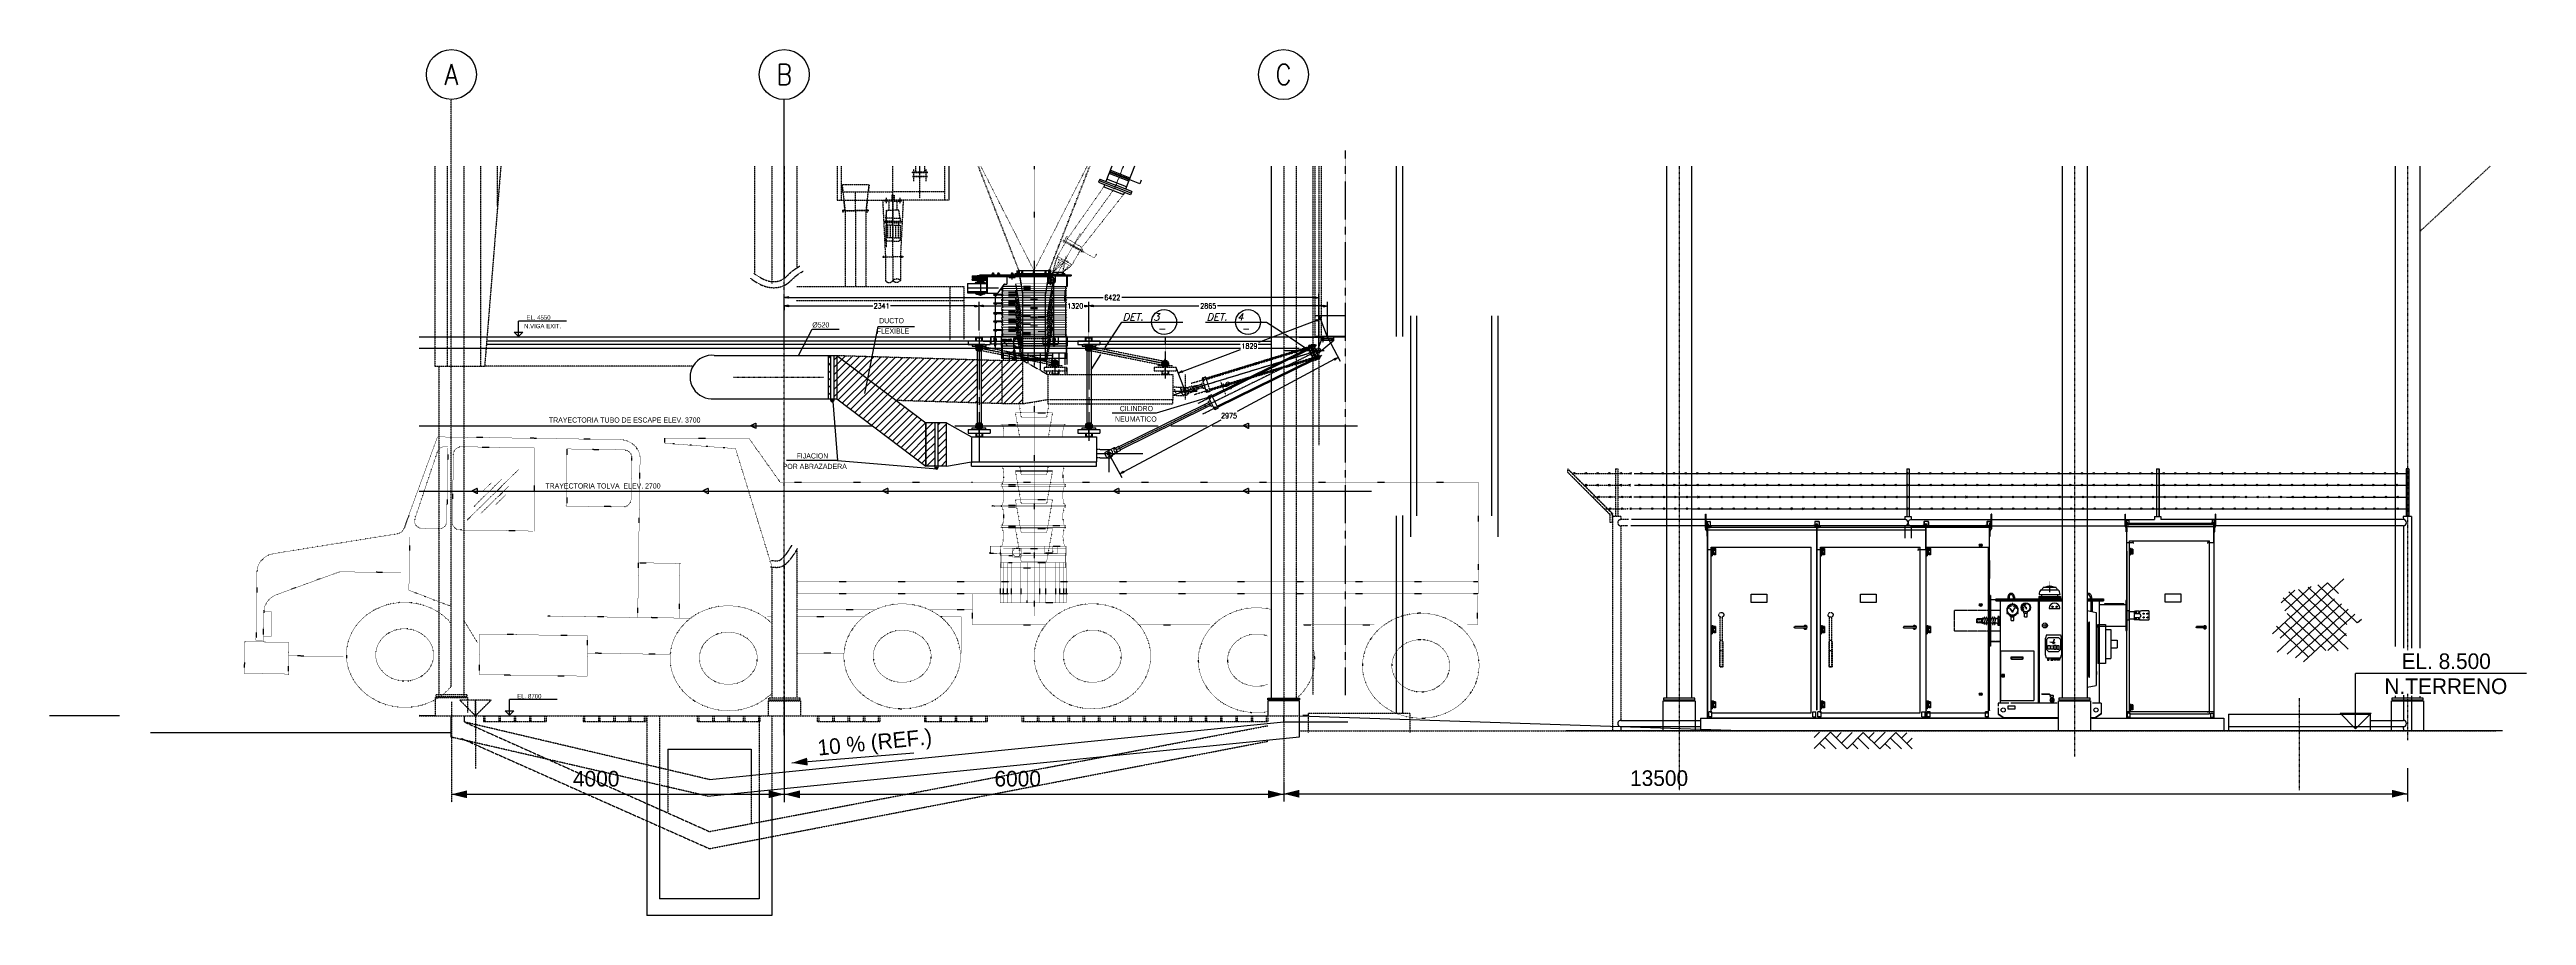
# Model space of a CAD drawing. Extents: x -326402 to 5111156, y -86404 to 1223589.
# Drawn here: x -62325 to -32568, y -40264 to -29858 of the extents above; entities that cross this region are included whole.
import ezdxf
from ezdxf.enums import TextEntityAlignment as Align

# ---------------------------------------------------------------- set-up
doc = ezdxf.new("R2010")
doc.units = 0
doc.header["$LTSCALE"] = 0.5
doc.header["$MEASUREMENT"] = 0
doc.header["$PDMODE"] = 1
for name, pattern in [('ACAD_ISO04W100', [30, 24, -3, 0, -3]), ('ACAD_ISO07W100', [3, 0, -3]), ('CENTER', [2, 1.25, -0.25, 0.25, -0.25]), ('DASHDOT', [25.4, 12.7, -6.35, 0, -6.35]), ('DASHED', [0.75, 0.5, -0.25]), ('HIDDEN', [9.525, 6.35, -3.175])]:
    doc.linetypes.add(name, pattern=pattern)
for name, color, linetype in [('1', 7, 'Continuous'), ('21', 7, 'Continuous'), ('22', 7, 'Continuous'), ('23', 7, 'Continuous'), ('24', 7, 'Continuous'), ('27', 7, 'Continuous'), ('3', 7, 'Continuous'), ('33', 7, 'Continuous'), ('40', 7, 'Continuous'), ('43', 7, 'Continuous'), ('44', 7, 'Continuous'), ('47', 7, 'Continuous'), ('48', 7, 'Continuous'), ('5', 7, 'Continuous'), ('51', 7, 'Continuous'), ('52', 1, 'Continuous'), ('55', 7, 'Continuous'), ('7', 7, 'Continuous'), ('8', 7, 'Continuous'), ('BCO', 4, 'Continuous'), ('DIM', 1, 'Continuous'), ('Eje', 1, 'DASHDOT'), ('Texto', 2, 'Continuous'), ('truck', 7, 'ACAD_ISO07W100')]:
    doc.layers.add(name, color=color, linetype=linetype)
doc.styles.add('ROMANS', font='ROMANS.shx', dxfattribs={"width": 0.85})
doc.dimstyles.new('dimescala 25', dxfattribs={"dimscale": 0, "dimtxt": 62.5, "dimasz": 50, "dimexe": 50, "dimexo": 1, "dimgap": 20, "dimtad": 0, "dimtih": 1, "dimtoh": 1, "dimdec": 0, "dimlfac": -1, "dimzin": 4, "dimdsep": 46, "dimtxsty": 'ROMANS', "dimblk": 'PRCLFILL', "dimcen": 0, "dimclrd": 1, "dimclre": 1, "dimclrt": 1, "dimadec": 4, "dimazin": 3, "dimtfac": 1, "dimtdec": 0, "dimtofl": 0, "dimtmove": 0, "dimatfit": 3, "dimldrblk": 'PRCLFILL', "dimfxl": 0, "dimtolj": 1, "dimtzin": 4, "dimarcsym": 0})
doc.dimstyles.new('ISO-25', dxfattribs={"dimtxt": 90, "dimasz": 20, "dimexe": 10, "dimexo": 10, "dimgap": 10, "dimtad": 1, "dimdec": 0, "dimtxsty": 'Standard', "dimcen": 10, "dimadec": 0, "dimazin": 0, "dimtfac": 1, "dimtdec": 0, "dimtmove": 0, "dimatfit": 3, "dimfxl": 0, "dimarcsym": 0})
doc.dimstyles.get("Standard").update_dxf_attribs({"dimtxt": 0.1, "dimasz": 0.1, "dimexe": 0.18, "dimexo": 0.0625, "dimgap": 0.09, "dimtad": 0, "dimtih": 1, "dimtoh": 1, "dimdec": 4, "dimzin": 0, "dimdsep": 46, "dimtxsty": 'Standard', "dimcen": 0.09, "dimadec": 0, "dimazin": 0, "dimtfac": 1, "dimtdec": 4, "dimtofl": 0, "dimtmove": 0, "dimatfit": 3, "dimfxl": 0, "dimtolj": 1, "dimtzin": 0, "dimarcsym": 0})
pattern_1 = [(45, (599723.583, -141279.92), (-44.194174, 44.194174), [])]

# ---------------------------------------------------------------- blocks, each defined once
blk = doc.blocks.new('*O7221')
at = {"layer": '1', "color": 3, "linetype": 'HIDDEN'}
for p, q in [((3.625, 151.5, 3935218.8), (-16.525, 131.475, 3935218.8)), ((-16.5, 151.5, 3935218.8), (3.6, 131.475, 3935218.8)), ((-5.05, -10.075, 3935218.8), (15.075, 9.925, 3935218.8)), ((15.05, -10.1, 3935218.8), (-5.05, 9.9, 3935218.8)), ((16.5, -151.525, 3935218.8), (-3.6, -131.5, 3935218.8)), ((-3.6, -151.5, 3935218.8), (16.525, -131.5, 3935218.8))]:
    blk.add_line(p, q, dxfattribs=at)
blk = doc.blocks.new('*O7120')
at = {"layer": '1', "color": 3, "linetype": 'Continuous'}
for p, q in [((-16.5, 151.525, 3935218.8), (3.625, 131.5, 3935218.8)), ((3.625, 151.525, 3935218.8), (-16.5, 131.5, 3935218.8)), ((-5.05, -10.05, 3935218.8), (15.075, 9.95, 3935218.8)), ((15.075, -10.075, 3935218.8), (-5.025, 9.925, 3935218.8)), ((-3.6, -151.475, 3935218.8), (16.525, -131.475, 3935218.8)), ((16.525, -151.5, 3935218.8), (-3.6, -131.5, 3935218.8))]:
    blk.add_line(p, q, dxfattribs=at)
blk = doc.blocks.new('*O7019')
at = {"layer": '1', "color": 3, "linetype": 'Continuous'}
for p, q in [((3.625, 151.5, 3935218.8), (-16.525, 131.5, 3935218.8)), ((-16.5, 151.525, 3935218.8), (3.6, 131.475, 3935218.8)), ((15.05, -10.1, 3935218.8), (-5.05, 9.925, 3935218.8)), ((-5.05, -10.075, 3935218.8), (15.075, 9.925, 3935218.8)), ((16.5, -151.525, 3935218.8), (-3.6, -131.5, 3935218.8)), ((-3.6, -151.5, 3935218.8), (16.525, -131.5, 3935218.8))]:
    blk.add_line(p, q, dxfattribs=at)
blk = doc.blocks.new('*O6918')
at = {"layer": '1', "color": 3, "linetype": 'Continuous'}
for p, q in [((3.625, 151.525, 3935218.8), (-16.525, 131.5, 3935218.8)), ((-16.5, 151.525, 3935218.8), (3.625, 131.5, 3935218.8)), ((-5.05, -10.05, 3935218.8), (15.075, 9.95, 3935218.8)), ((15.075, -10.075, 3935218.8), (-5.05, 9.925, 3935218.8)), ((-3.6, -151.475, 3935218.8), (16.525, -131.475, 3935218.8)), ((16.5, -151.5, 3935218.8), (-3.6, -131.5, 3935218.8))]:
    blk.add_line(p, q, dxfattribs=at)
blk = doc.blocks.new('*O6817')
at = {"layer": '1', "color": 3, "linetype": 'Continuous'}
for p, q in [((-16.5, 151.525, 3935218.8), (3.625, 131.5, 3935218.8)), ((3.625, 151.525, 3935218.8), (-16.5, 131.5, 3935218.8)), ((-5.05, -10.05, 3935218.8), (15.075, 9.95, 3935218.8)), ((15.075, -10.075, 3935218.8), (-5.05, 9.925, 3935218.8)), ((-3.6, -151.475, 3935218.8), (16.525, -131.475, 3935218.8)), ((16.525, -151.5, 3935218.8), (-3.6, -131.5, 3935218.8))]:
    blk.add_line(p, q, dxfattribs=at)
blk = doc.blocks.new('*O6716')
at = {"layer": '1', "color": 3, "linetype": 'HIDDEN'}
for p, q in [((-10.075, 10.025, 3935218.8), (10.025, -10, 3935218.8)), ((10.05, 10, 3935218.8), (-10.075, -10, 3935218.8))]:
    blk.add_line(p, q, dxfattribs=at)
blk = doc.blocks.new('*O6615')
at = {"layer": '1', "color": 3, "linetype": 'Continuous'}
for p, q in [((10.075, 10, 3935218.8), (-10.075, -10.025, 3935218.8)), ((-10.05, 10, 3935218.8), (10.05, -10, 3935218.8))]:
    blk.add_line(p, q, dxfattribs=at)
blk = doc.blocks.new('*O6514')
at = {"layer": '1', "color": 3, "linetype": 'Continuous'}
for p, q in [((-10.075, 10, 3935218.8), (10.05, -10, 3935218.8)), ((10.075, 10, 3935218.8), (-10.075, -10.025, 3935218.8))]:
    blk.add_line(p, q, dxfattribs=at)
blk = doc.blocks.new('*O6413')
at = {"layer": '1', "color": 3, "linetype": 'Continuous'}
for p, q in [((-10.075, 10, 3935218.8), (10.05, -10, 3935218.8)), ((10.05, 10, 3935218.8), (-10.075, -10, 3935218.8))]:
    blk.add_line(p, q, dxfattribs=at)
blk = doc.blocks.new('*O6312')
at = {"layer": '1', "color": 3, "linetype": 'Continuous'}
for p, q in [((-10.075, 10, 3935218.8), (10.05, -10, 3935218.8)), ((10.075, 10, 3935218.8), (-10.075, -10, 3935218.8))]:
    blk.add_line(p, q, dxfattribs=at)
blk = doc.blocks.new('TER')
at = {"layer": '40', "color": 5, "linetype": 'Continuous'}
for p, q in [((-2.6125, -0.85), (-1.75, 0)), ((-2.6125, -2.6125), (0, 0)), ((2.6375, -2.6375), (0, 0)), ((6.9875, -1.775), (8.775, 0)), ((-0.875, -2.625), (-1.75, -1.75)), ((0.875, -2.6375), (-0.875, -0.875)), ((0.875, -0.875), (1.725, -0.025)), ((1.75, -1.75), (3.475, -0.025)), ((2.6375, -2.6375), (5.2375, -0.025)), ((4.3625, -2.6625), (3.4875, -1.775)), ((6.1125, -2.6625), (4.3625, -0.9)), ((7.875, -2.6625), (5.2375, -0.025)), ((6.1125, -0.9), (6.9625, -0.05)), ((7.875, -2.6625), (10.475, -0.0625)), ((9.6, -2.6875), (8.7125, -1.8125)), ((11.35, -2.6875), (9.5875, -0.9375)), ((13.1, -2.6875), (10.475, -0.0625)), ((11.35, -0.9375), (12.2, -0.0875)), ((12.225, -1.8125), (13.1, -0.9375))]:
    blk.add_line(p, q, dxfattribs=at)
blk = doc.blocks.new('017')
at = {"layer": '55', "color": 7, "linetype": 'Continuous'}
for p, q in [((0, 2.5), (0, 8.8375)), ((27.3625, 8.8375), (0, 8.8375)), ((0, 0), (-2.5, 2.5)), ((-2.5, 2.5), (0, 2.5))]:
    blk.add_line(p, q, dxfattribs=at)
for points in [[(0, 0), (0, 2.5), (2.5, 2.5), (0, 0)], [(0, 2.5), (2.5, 2.5), (0, 0), (0, 2.5)]]:
    blk.add_lwpolyline(points, close=True, dxfattribs=at)
for tag in ['TAG00', 'TAG10']:
    blk.add_attdef(tag, text='', height=2.5, dxfattribs=at).set_placement((0, 0), align=Align.MIDDLE)
blk = doc.blocks.new('VV')
at = {"layer": 'BCO', "color": 7, "linetype": 'Continuous'}
for p, q in [((-80, -45), (-80, 0)), ((0, -45), (0, 0)), ((-173, -45), (92, -45)), ((-173, -45), (-173, -90)), ((-173, -90), (92, -90)), ((-123, -90), (-123, -108)), ((-123, -108), (-88, -108)), ((-55, -96), (-88, -108)), ((-80, 0), (0, 0)), ((-72, -45), (-72, -13)), ((-67, -8), (-13, -8)), ((-65, -164), (-65, -1036)), ((-63, 0), (-18, 0)), ((-24, -96), (8, -108)), ((-15, -164), (-15, -1036)), ((-8, -45), (-8, -13)), ((8, -108), (42, -108)), ((42, -90), (42, -108)), ((92, -45), (92, -90)), ((-173, -1110), (92, -1110)), ((-173, -1110), (-173, -1155)), ((-173, -1155), (92, -1155)), ((-123, -1092), (-88, -1092)), ((-123, -1110), (-123, -1092)), ((-55, -1104), (-88, -1092)), ((-80, -1155), (-80, -1200)), ((-72, -1155), (-72, -1187)), ((-65, -1098), (-65, -1102)), ((-24, -1104), (8, -1092)), ((-15, -1098), (-15, -1102)), ((-8, -1155), (-8, -1187)), ((0, -1200), (0, -1155)), ((0, -1155), (0, -1200)), ((8, -1092), (42, -1092)), ((42, -1110), (42, -1092)), ((92, -1110), (92, -1155)), ((-80, -1200), (0, -1200)), ((-67, -1192), (-13, -1192)), ((-63, -1200), (-18, -1200))]:
    blk.add_line(p, q, dxfattribs=at)
at = {"layer": 'BCO', "color": 1, "linetype": 'CENTER'}
for p, q in [((-40, 60), (-40, -1247)), ((-164, -133), (144, -133)), ((-63, 0), (-18, 0)), ((-63, -1200), (-18, -1200))]:
    blk.add_line(p, q, dxfattribs=at)
at = {"layer": 'BCO', "color": 7, "linetype": 'Continuous'}
for centre, radius in [((-40, -133), 40.1), ((-40, -133), 28.9), ((-40, -133), 24), ((-40, -133), 14.7), ((-40, -133), 11.3), ((-40, -1067), 40.1), ((-40, -1067), 28.9), ((-40, -1067), 24), ((-40, -1067), 14.7), ((-40, -1067), 11.3)]:
    blk.add_circle(centre, radius, dxfattribs=at)
for centre, radius, start, end in [((-88, -118), 10, 342.0983, 90), ((-67, -13), 5, 90, 180), ((-13, -13), 5, 0, 90), ((8, -118), 10, 90, 197.9017), ((-88, -1082), 10, 270, 17.9017), ((-67, -1187), 5, 180, 270), ((-13, -1187), 5, 270, 0), ((8, -1082), 10, 162.0983, 270)]:
    blk.add_arc(centre, radius, start, end, dxfattribs=at)
blk = doc.blocks.new('SS')
at = {"color": 8, "linetype": 'HIDDEN'}
for p, q in [((41, 140), (41, 120)), ((59, 140), (59, 120)), ((151, 140), (151, 120)), ((169, 140), (169, 120))]:
    blk.add_line(p, q, dxfattribs=at)
at = {"color": 1, "linetype": 'ACAD_ISO04W100'}
for p, q in [((50, 140), (50, 95)), ((160, 140), (160, 94))]:
    blk.add_line(p, q, dxfattribs=at)
blk.add_arc((0, 0), 24.3, 265.2274, 118.4654)
at = {"layer": 'DIM', "color": 4}
for p, q in [((28, 120), (-12, 21)), ((182, 120), (14, -20)), ((182, 140), (28, 140)), ((182, 120), (28, 120)), ((160, 140), (50, 140))]:
    blk.add_line(p, q, dxfattribs=at)
for points in [[(28, 120), (28, 140)], [(182, 120), (182, 140)]]:
    blk.add_lwpolyline(points, dxfattribs=at)
blk = doc.blocks.new('*D24')
at = {"layer": 'BCO', "color": 0, "linetype": 'HIDDEN', "lineweight": -2}
blk.add_arc((-47078, -33474), 1235, 197.912, 205.0722, dxfattribs=at)
at = {"layer": 'BCO', "color": 0, "linetype": 'HIDDEN'}
for points in [[(-48256, -33855), (-48250, -33853), (-48259, -33835)], [(-48193, -33996), (-48199, -33999), (-48188, -34015)]]:
    blk.add_solid(points, dxfattribs=at)
at = {"layer": 'Defpoints', "color": 0, "linetype": 'HIDDEN'}
for p in [(-47092, -33481), (-47078, -33474), (-48238, -33896), (-48682, -33964), (-48680, -34255)]:
    blk.add_point(p, dxfattribs=at)
at = {"layer": 'BCO', "color": 0, "linetype": 'HIDDEN', "insert": (-48176, -33906), "char_height": 90, "attachment_point": 5, "rotation": 291.4921}
blk.add_mtext('9°', dxfattribs=at)
blk = doc.blocks.new('PRCLFILL')
at = {"ltscale": 20}
for p, q in [((-1, 0.17), (0, 0)), ((-1, -0.17), (-1, 0.17)), ((0, 0), (-1, -0.17))]:
    blk.add_line(p, q, dxfattribs=at)
at = {"color": 0, "ltscale": 20}
for p, q in [((-1, 0.15), (-0.87, 0.15)), ((-1, 0.1), (-0.57, 0.1)), ((-1, 0.05), (-0.27, 0.05)), ((-1, 0), (-0.03, 0)), ((-1, -0.05), (-0.33, -0.05)), ((-1, -0.1), (-0.63, -0.1)), ((-1, -0.15), (-0.93, -0.15))]:
    blk.add_line(p, q, dxfattribs=at)
blk = doc.blocks.new('*D50')
at = {"layer": 'BCO', "color": 1, "linetype": 'Continuous', "lineweight": -2}
for p, q in [((-53499, -33472), (-53499, -32789)), ((-53449, -32839), (-49669, -32839)), ((-47128, -32839), (-49444, -32839)), ((-47078, -33473), (-47078, -32789))]:
    blk.add_line(p, q, dxfattribs=at)
at = {"layer": 'Defpoints', "color": 0, "linetype": 'Continuous'}
for p in [(-53499, -32839), (-53499, -33473), (-47078, -33474)]:
    blk.add_point(p, dxfattribs=at)
at = {"layer": 'BCO', "color": 1, "linetype": 'Continuous', "lineweight": -2, "xscale": 50, "yscale": 50, "zscale": 50, "rotation": 180}
blk.add_blockref('PRCLFILL', (-53499, -32839), dxfattribs=at)
at = {"layer": 'BCO', "color": 1, "linetype": 'Continuous', "lineweight": -2, "xscale": 50, "yscale": 50, "zscale": 50}
blk.add_blockref('PRCLFILL', (-47078, -32839), dxfattribs=at)
at = {"layer": 'BCO', "color": 1, "linetype": 'Continuous', "insert": (-49557, -32839), "char_height": 62.5, "attachment_point": 5, "style": 'ROMANS'}
blk.add_mtext('\\A1;6422', dxfattribs=at)
blk = doc.blocks.new('*D51')
at = {"layer": 'BCO', "color": 1, "linetype": 'Continuous', "lineweight": -2}
for p, q in [((-49838, -33255), (-49838, -32890)), ((-49788, -32940), (-48519, -32940)), ((-47023, -32940), (-48292, -32940)), ((-46973, -33255), (-46973, -32890))]:
    blk.add_line(p, q, dxfattribs=at)
at = {"layer": 'Defpoints', "color": 0, "linetype": 'Continuous'}
for p in [(-49838, -32940), (-49838, -33256), (-46973, -33256)]:
    blk.add_point(p, dxfattribs=at)
at = {"layer": 'BCO', "color": 1, "linetype": 'Continuous', "lineweight": -2, "xscale": 50, "yscale": 50, "zscale": 50, "rotation": 180}
blk.add_blockref('PRCLFILL', (-49838, -32940), dxfattribs=at)
at = {"layer": 'BCO', "color": 1, "linetype": 'Continuous', "lineweight": -2, "xscale": 50, "yscale": 50, "zscale": 50}
blk.add_blockref('PRCLFILL', (-46973, -32940), dxfattribs=at)
at = {"layer": 'BCO', "color": 1, "linetype": 'Continuous', "insert": (-48405, -32940), "char_height": 62.5, "attachment_point": 5, "style": 'ROMANS'}
blk.add_mtext('\\A1;2865', dxfattribs=at)
blk = doc.blocks.new('*D52')
at = {"layer": 'BCO', "color": 1, "linetype": 'Continuous', "lineweight": -2}
for p, q in [((-51158, -33235), (-51158, -32890)), ((-51108, -32940), (-50113, -32940)), ((-49888, -32940), (-49893, -32940)), ((-49838, -33235), (-49838, -32890))]:
    blk.add_line(p, q, dxfattribs=at)
at = {"layer": 'Defpoints', "color": 0, "linetype": 'Continuous'}
for p in [(-51158, -32940), (-51158, -33236), (-49838, -33236)]:
    blk.add_point(p, dxfattribs=at)
at = {"layer": 'BCO', "color": 1, "linetype": 'Continuous', "lineweight": -2, "xscale": 50, "yscale": 50, "zscale": 50, "rotation": 180}
blk.add_blockref('PRCLFILL', (-51158, -32940), dxfattribs=at)
at = {"layer": 'BCO', "color": 1, "linetype": 'Continuous', "lineweight": -2, "xscale": 50, "yscale": 50, "zscale": 50}
blk.add_blockref('PRCLFILL', (-49838, -32940), dxfattribs=at)
at = {"layer": 'BCO', "color": 1, "linetype": 'Continuous', "insert": (-50003, -32940), "char_height": 62.5, "attachment_point": 5, "style": 'ROMANS'}
blk.add_mtext('\\A1;1320', dxfattribs=at)
blk = doc.blocks.new('*D53')
at = {"layer": 'BCO', "color": 1, "linetype": 'Continuous', "lineweight": -2}
for p, q in [((-53499, -32940), (-53499, -32990)), ((-53449, -32940), (-52434, -32940)), ((-51208, -32940), (-52222, -32940)), ((-51158, -32939), (-51158, -32890))]:
    blk.add_line(p, q, dxfattribs=at)
at = {"layer": 'Defpoints', "color": 0, "linetype": 'Continuous'}
for p in [(-53499, -32939), (-53499, -32940), (-51158, -32940)]:
    blk.add_point(p, dxfattribs=at)
at = {"layer": 'BCO', "color": 1, "linetype": 'Continuous', "lineweight": -2, "xscale": 50, "yscale": 50, "zscale": 50, "rotation": 180}
blk.add_blockref('PRCLFILL', (-53499, -32940), dxfattribs=at)
at = {"layer": 'BCO', "color": 1, "linetype": 'Continuous', "lineweight": -2, "xscale": 50, "yscale": 50, "zscale": 50}
blk.add_blockref('PRCLFILL', (-51158, -32940), dxfattribs=at)
at = {"layer": 'BCO', "color": 1, "linetype": 'Continuous', "insert": (-52328, -32940), "char_height": 62.5, "attachment_point": 5, "style": 'ROMANS'}
blk.add_mtext('\\A1;2341', dxfattribs=at)
blk = doc.blocks.new('*D54')
at = {"layer": 'BCO', "color": 1, "linetype": 'Continuous', "lineweight": -2}
for p, q in [((-47103, -33113), (-47802, -33379)), ((-46973, -33313), (-47074, -33049)), ((-48718, -33728), (-48019, -33462)), ((-48682, -33963), (-48783, -33699))]:
    blk.add_line(p, q, dxfattribs=at)
at = {"layer": 'Defpoints', "color": 0, "linetype": 'Continuous'}
for p in [(-47056, -33096), (-46973, -33314), (-48682, -33964)]:
    blk.add_point(p, dxfattribs=at)
at = {"layer": 'BCO', "color": 1, "linetype": 'Continuous', "lineweight": -2, "xscale": 50, "yscale": 50, "zscale": 50}
for p, rotation in [((-47056, -33096), 20.8207657397093), ((-48765, -33746), 200.8207657397093)]:
    blk.add_blockref('PRCLFILL', p, dxfattribs=dict(at, rotation=rotation))
at = {"layer": 'BCO', "color": 1, "linetype": 'Continuous', "insert": (-47910, -33421), "char_height": 62.5, "attachment_point": 5, "style": 'ROMANS'}
blk.add_mtext('\\A1;1829', dxfattribs=at)
blk = doc.blocks.new('*D55')
at = {"layer": 'BCO', "color": 1, "linetype": 'Continuous', "lineweight": -2}
for p, q in [((-46972, -33315), (-46819, -33602)), ((-46887, -33581), (-48059, -34206)), ((-49424, -34934), (-48251, -34309)), ((-49597, -34715), (-49444, -35002))]:
    blk.add_line(p, q, dxfattribs=at)
at = {"layer": 'Defpoints', "color": 0, "linetype": 'Continuous'}
for p in [(-46973, -33314), (-49598, -34714), (-49468, -34958)]:
    blk.add_point(p, dxfattribs=at)
at = {"layer": 'BCO', "color": 1, "linetype": 'Continuous', "lineweight": -2, "xscale": 50, "yscale": 50, "zscale": 50}
for p, rotation in [((-46843, -33558), 28.07269935186831), ((-49468, -34958), 208.0726993518683)]:
    blk.add_blockref('PRCLFILL', p, dxfattribs=dict(at, rotation=rotation))
at = {"layer": 'BCO', "color": 1, "linetype": 'Continuous', "insert": (-48155, -34258), "char_height": 62.5, "attachment_point": 5, "style": 'ROMANS'}
blk.add_mtext('\\A1;2975', dxfattribs=at)

msp = doc.modelspace()

# ---------------------------------------------------------------- hatches: boundary and pattern name
at = {"layer": 'BCO', "linetype": 'Continuous'}
h = msp.add_hatch(dxfattribs=at)
h.set_pattern_fill('ANSI31', color=1, scale=500, style=0)
h.set_pattern_definition(pattern_1)
h.paths.add_polyline_path([(-52967.8, -34054.3), (-52942, -34054.3), (-52942, -33534.3), (-52967.8, -33534.3)])
h.paths.add_polyline_path([(-52867.8, -33534.3), (-52899.5, -33534.3), (-52899.5, -34054.3), (-52867.8, -34054.3)])
h = msp.add_hatch(dxfattribs=at)
h.set_pattern_fill('ANSI31', color=1, scale=500, style=0)
h.set_pattern_definition(pattern_1)
h.paths.add_polyline_path([(-52867.8, -33534.3), (-52867.8, -34054.3), (-51797.7, -34864), (-51797.7, -34344)])
at = {"layer": 'BCO', "linetype": 'HIDDEN'}
h = msp.add_hatch(dxfattribs=at)
h.set_pattern_fill('ANSI31', color=8, scale=500, style=0)
h.set_pattern_definition(pattern_1)
h.paths.add_polyline_path([(-52867.8, -33534.3), (-52152.2, -34075.8), (-51182.7, -34104.9), (-51182.7, -33584.9)])
h = msp.add_hatch(dxfattribs=at)
h.set_pattern_fill('ANSI31', color=8, scale=500, style=0)
h.set_pattern_definition(pattern_1)
h.paths.add_polyline_path([(-50882, -33594), (-51132.7, -33586.4), (-51132.7, -34106.4), (-50882, -34114)])
h = msp.add_hatch(dxfattribs=at)
h.set_pattern_fill('ANSI31', color=8, scale=500, style=0)
h.set_pattern_definition(pattern_1)
h.paths.add_polyline_path([(-50632, -33594), (-50882, -33594), (-50882, -34114), (-50632, -34114)])
at = {"layer": 'BCO', "linetype": 'Continuous'}
h = msp.add_hatch(dxfattribs=at)
h.set_pattern_fill('ANSI31', color=1, scale=500, style=0)
h.set_pattern_definition(pattern_1)
h.paths.add_polyline_path([(-51797.7, -34864), (-51690.9, -34864), (-51690.9, -34344), (-51797.7, -34344)])
h.paths.add_polyline_path([(-51648.4, -34864), (-51547.7, -34864), (-51547.7, -34344), (-51648.4, -34344)])

# ---------------------------------------------------------------- linework, layer by layer
at = {"color": 6, "linetype": 'Continuous'}
for p, q in [((-51522.7, -31260.3), (-51522.7, -31668)), ((-41881.3, -36401.6), (-41693.4, -36401.6)), ((-41881.3, -36502.8), (-41881.3, -36401.6)), ((-41693.4, -36502.8), (-41881.3, -36502.8)), ((-41693.4, -36401.6), (-41693.4, -36502.8)), ((-40568.9, -36401.6), (-40380.9, -36401.6)), ((-40568.8, -36502.8), (-40568.9, -36401.6)), ((-40380.9, -36502.8), (-40568.8, -36502.8)), ((-40380.9, -36401.6), (-40380.9, -36502.8)), ((-39017.8, -36420.5), (-39017.8, -37026.5)), ((-39006.4, -36420.5), (-39012.8, -36420.5)), ((-39012.8, -36420.5), (-39012.8, -37026.5)), ((-38943.8, -36470.5), (-39012.8, -36470.5)), ((-39006.4, -36420.5), (-39006.4, -37026.5)), ((-38943.8, -36458.2), (-38147.5, -36458.2)), ((-38943.8, -36458.2), (-38943.8, -36483.2)), ((-38943.8, -36464.2), (-38147.5, -36464.2)), ((-38943.8, -36470.5), (-38147.5, -36470.5)), ((-38943.8, -36480.2), (-38943.8, -36470.5)), ((-38943.8, -36483.2), (-38147.5, -36483.2)), ((-38892.8, -36464.1), (-38892.8, -37714.1)), ((-38799.7, -36433.6), (-38799.7, -36458.1)), ((-38783.9, -36433.6), (-38784, -36458.1)), ((-38747.6, -36517.4), (-38749.3, -36524)), ((-38737.9, -36517.4), (-38736.3, -36524)), ((-38734.7, -36433.7), (-38734.7, -36458.2)), ((-38734.7, -36434.5), (-38734.7, -36458.2)), ((-38718.9, -36433.7), (-38718.9, -36458.2)), ((-38718.9, -36434.5), (-38718.9, -36458.2)), ((-38435, -36493.2), (-38422, -36493.2)), ((-38435, -36493.2), (-38435, -37704.2)), ((-38426.8, -36430.2), (-38426.8, -36458.2)), ((-38426.8, -36430.2), (-38166.8, -36430.2)), ((-38426.8, -36445.2), (-38166.8, -36445.2)), ((-38422, -36493.2), (-38422, -37704.2)), ((-38421.8, -36405.2), (-38171.8, -36405.2)), ((-38400.6, -36350.2), (-38192.9, -36350.2)), ((-38392.8, -36405.2), (-38392.8, -36430.2)), ((-38369.6, -36318.2), (-38223.9, -36318.2)), ((-38302.4, -36574.2), (-38173.4, -36574.2)), ((-38200.8, -36405.2), (-38200.8, -36430.2)), ((-38200.8, -36405.2), (-38200.8, -36430.2)), ((-38166.8, -36430.2), (-38166.8, -36458.2)), ((-37847.5, -36458.2), (-37649.8, -36458.2)), ((-37847.5, -36464.2), (-37649.8, -36464.2)), ((-37847.5, -36470.5), (-37649.8, -36470.5)), ((-37847.5, -36483.2), (-37649.8, -36483.2)), ((-37847.5, -36600.6), (-37737, -36623.9)), ((-37809.7, -36433.6), (-37809.6, -36458.1)), ((-37803.5, -36483.2), (-37803.5, -36608.7)), ((-37803.5, -36538.2), (-37787.5, -36538.2)), ((-37793.9, -36433.6), (-37793.8, -36458.1)), ((-37787.5, -36483.2), (-37787.5, -36612)), ((-37700.8, -36464.2), (-37700.8, -37714.2)), ((-37380.8, -36529.2), (-37700.8, -36529.2)), ((-37649.8, -36458.2), (-37649.8, -36483.2)), ((-37635.8, -36517.2), (-37635.8, -36529.2)), ((-37405.8, -36517.2), (-37635.8, -36517.2)), ((-37405.8, -36523.2), (-37635.8, -36523.2)), ((-37405.8, -36517.2), (-37405.8, -36529.2)), ((-37374.8, -36479.2), (-37380.8, -36479.2)), ((-37380.8, -36479.2), (-37380.8, -36841.2)), ((-37374.8, -36479.2), (-37374.8, -36841.2)), ((-37369.8, -36479.2), (-37369.8, -36841.2)), ((-36909.3, -36397.4), (-36721.4, -36397.4)), ((-36909.3, -36498.6), (-36909.3, -36397.4)), ((-36721.4, -36498.6), (-36909.3, -36498.6)), ((-36721.4, -36397.4), (-36721.4, -36498.6)), ((-38806.4, -36636), (-38799.9, -36634.1)), ((-38764.8, -36673.6), (-38764.8, -36660.1)), ((-38764.8, -36673.6), (-38720.8, -36673.7)), ((-38757.8, -36718.7), (-38760.3, -36673.7)), ((-38757.8, -36718.7), (-38727.8, -36718.7)), ((-38727.8, -36718.7), (-38725.3, -36673.7)), ((-38720.8, -36673.7), (-38720.8, -36660.1)), ((-38679.2, -36636), (-38685.7, -36634.1)), ((-38674.3, -36627.6), (-38679.1, -36622.9)), ((-38605, -36629.7), (-38605, -36616.1)), ((-38605, -36629.7), (-38561, -36629.7)), ((-38597.9, -36674.7), (-38600.5, -36629.7)), ((-38597.9, -36674.7), (-38567.9, -36674.7)), ((-38567.9, -36674.7), (-38565.5, -36629.7)), ((-38561, -36629.7), (-38561, -36616.1)), ((-38336, -36891.6), (-38346, -36929.9)), ((-38336, -36891.6), (-38166.1, -36891.6)), ((-38166.1, -36891.6), (-38156.1, -36929.9)), ((-37827, -37394.2), (-37827, -36744.2)), ((-37817, -37394.2), (-37817, -36744.2)), ((-37737, -36623.9), (-37737, -37499.2)), ((-37737, -36769.2), (-37730, -36769.2)), ((-37737, -36804.2), (-37730, -36804.2)), ((-37730, -36769.2), (-37730, -36804.2)), ((-37717.7, -36769.2), (-37717.7, -37236.2)), ((-37717.7, -36769.2), (-37626.7, -36769.2)), ((-37380.8, -36791.2), (-37700.8, -36791.2)), ((-37626.7, -36769.2), (-37626.7, -37236.2)), ((-37626.7, -36829.2), (-37560.7, -36829.2)), ((-37560.7, -36829.2), (-37560.7, -37176.2)), ((-37380.8, -36841.2), (-37374.8, -36841.2)), ((-38892.8, -36976.5), (-39012.8, -36976.5)), ((-39006.4, -37026.5), (-39012.8, -37026.5)), ((-38887.8, -37082.7), (-38887.8, -37682.7)), ((-38887.8, -37082.7), (-38487.8, -37082.7)), ((-38757.8, -37185.7), (-38757.8, -37155.7)), ((-38757.8, -37155.7), (-38617.8, -37155.7)), ((-38617.8, -37185.7), (-38757.8, -37185.7)), ((-38753.9, -37168.5), (-38753.9, -37158.2)), ((-38753.9, -37168.5), (-38753.9, -37158.6)), ((-38753.9, -37158.6), (-38621.6, -37158.6)), ((-38753.9, -37183.2), (-38753.9, -37173.3)), ((-38753.9, -37183.2), (-38753.9, -37173.3)), ((-38753.9, -37182.9), (-38621.6, -37182.9)), ((-38621.6, -37168.5), (-38621.6, -37158.2)), ((-38621.6, -37168.5), (-38621.6, -37158.6)), ((-38621.6, -37183.2), (-38621.6, -37173.3)), ((-38621.6, -37183.2), (-38621.6, -37173.3)), ((-38617.8, -37155.7), (-38617.8, -37185.7)), ((-38487.8, -37082.7), (-38487.8, -37682.7)), ((-38346.1, -37133.3), (-38346, -36929.9)), ((-38336.1, -37171.6), (-38346.1, -37133.3)), ((-38336.1, -36948.8), (-38310.7, -36924.5)), ((-38336.1, -36948.8), (-38336.1, -37067)), ((-38336.1, -37067), (-38310.7, -37091.4)), ((-38166, -37171.6), (-38336.1, -37171.6)), ((-38321.7, -37171.6), (-38321.7, -37197.2)), ((-38321.7, -37194), (-38304.5, -37194)), ((-38317.5, -37193.9), (-38317.5, -37197.1)), ((-38310.7, -36924.5), (-38191.3, -36924.5)), ((-38310.7, -37091.4), (-38191.3, -37091.4)), ((-38308.7, -37193.9), (-38308.7, -37197.1)), ((-38304.5, -37171.6), (-38304.5, -37197.2)), ((-38282.1, -37171.6), (-38282.1, -37197.2)), ((-38282.1, -37174.8), (-38256.5, -37174.8)), ((-38282.1, -37194), (-38256.5, -37194)), ((-38277, -37171.5), (-38277, -37174.7)), ((-38277, -37193.9), (-38276.9, -37197.1)), ((-38261.6, -37171.5), (-38261.6, -37174.7)), ((-38261.6, -37193.9), (-38261.6, -37197.1)), ((-38256.5, -37171.6), (-38256.5, -37197.2)), ((-38243.8, -37171.6), (-38243.8, -37197.2)), ((-38218.2, -37174.8), (-38243.8, -37174.8)), ((-38218.2, -37194), (-38243.8, -37194)), ((-38238.7, -37171.5), (-38238.7, -37174.7)), ((-38238.7, -37193.9), (-38238.7, -37197.1)), ((-38223.3, -37193.9), (-38223.4, -37197.1)), ((-38223.3, -37171.5), (-38223.3, -37174.7)), ((-38218.2, -37171.6), (-38218.2, -37197.2)), ((-38205.6, -37171.6), (-38205.6, -37197.2)), ((-38180, -37174.8), (-38205.6, -37174.8)), ((-38180, -37194), (-38205.6, -37194)), ((-38200.5, -37171.5), (-38200.5, -37174.7)), ((-38200.5, -37193.9), (-38200.5, -37197.1)), ((-38166, -36948.8), (-38191.3, -36924.5)), ((-38166, -37067), (-38191.3, -37091.4)), ((-38185.1, -37171.5), (-38185.1, -37174.7)), ((-38185.1, -37193.9), (-38185.1, -37197.1)), ((-38180, -37171.6), (-38180, -37197.2)), ((-38166, -36948.8), (-38166, -37067)), ((-38166, -37171.6), (-38156, -37133.3)), ((-38156.1, -36929.9), (-38156, -37133.3)), ((-37626.7, -37176.2), (-37560.7, -37176.2)), ((-37560.7, -36956.7), (-37485.7, -36956.7)), ((-37560.7, -37048.7), (-37485.7, -37048.7)), ((-37485.7, -36956.7), (-37485.7, -37048.7)), ((-38854.9, -37372.6), (-38854.9, -37392.8)), ((-38852.9, -37372.6), (-38852.9, -37392.8)), ((-38321.7, -37197.2), (-38304.5, -37197.2)), ((-38282.1, -37197.2), (-38256.5, -37197.2)), ((-38218.2, -37197.2), (-38243.8, -37197.2)), ((-38180, -37197.2), (-38205.6, -37197.2)), ((-37737, -37334.2), (-37730, -37334.2)), ((-37737, -37369.2), (-37730, -37369.1)), ((-37730, -37369.1), (-37730, -37334.2)), ((-37626.7, -37236.2), (-37717.7, -37236.2)), ((-38786.4, -37714.2), (-38914.3, -37714.2)), ((-38914.3, -37714.2), (-38914.3, -37748.8)), ((-38914.3, -37768.9), (-38914.3, -37844.2)), ((-38887.8, -37682.7), (-38487.8, -37682.7)), ((-38794.3, -37744.2), (-38742.8, -37744.2)), ((-38794.3, -37784.2), (-38794.3, -37744.2)), ((-38714.3, -37784.2), (-38794.3, -37784.2)), ((-38207.3, -37714.2), (-38761.5, -37714.2)), ((-38754.3, -37744.2), (-38714.3, -37744.2)), ((-38714.3, -37744.2), (-38714.3, -37784.2)), ((-38422, -37704.2), (-38435, -37704.2)), ((-38390.6, -37606), (-38390.5, -37599)), ((-38390.6, -37606), (-38303.4, -37606)), ((-38390.5, -37599), (-38300.5, -37599)), ((-38303.4, -37606), (-38284.3, -37625.1)), ((-38300.5, -37599), (-38279.3, -37620.2)), ((-38284.3, -37625.1), (-38274.3, -37615.2)), ((-38284.3, -37642.2), (-38284.3, -37625.1)), ((-38284.3, -37642.2), (-38249.3, -37642.2)), ((-38278.8, -37651.1), (-38278.8, -37642.2)), ((-38274.3, -37615.2), (-38259.3, -37615.2)), ((-38269.8, -37709.2), (-38269.8, -37694.2)), ((-38269.8, -37709.2), (-38263.8, -37709.2)), ((-38263.8, -37709.2), (-38263.8, -37694.2)), ((-38259.3, -37615.2), (-38249.3, -37625.2)), ((-38254.8, -37651.1), (-38254.8, -37642.1)), ((-38249.3, -37642.2), (-38249.3, -37625.2)), ((-37847.5, -37522.4), (-37737, -37499.2)), ((-37679.3, -37714.2), (-37782.8, -37714.2)), ((-37679.3, -37714.2), (-37679.3, -37844.2)), ((-38914.3, -37844.2), (-38844.3, -37894.2)), ((-38910.8, -37839.3), (-38842.4, -37888.2)), ((-38211.3, -37894.2), (-38844.3, -37894.2)), ((-38188.2, -37888.2), (-38842.4, -37888.2)), ((-37751.2, -37888.2), (-37804.6, -37888.2)), ((-37749.3, -37894.2), (-37794.7, -37894.2)), ((-37682.8, -37839.3), (-37751.2, -37888.2)), ((-37679.3, -37844.2), (-37749.3, -37894.2))]:
    msp.add_line(p, q, dxfattribs=at)
at = {"color": 4}
for p, q in [((-49444, -33133.4), (-48711.3, -33133.4)), ((-48436.4, -33133.4), (-47703.7, -33133.4))]:
    msp.add_line(p, q, dxfattribs=at)
at = {"color": 6, "linetype": 'Continuous'}
for points in [[(-38756.3, -37170.9, 1), (-38751.5, -37170.9, 1), (-38756.3, -37170.9)], [(-38619.2, -37170.9, -1), (-38624, -37170.9, -1), (-38619.2, -37170.9)]]:
    msp.add_lwpolyline(points, format="xyb", dxfattribs=at)
for points in [[(-38278.3, -37654.2), (-38289.9, -37674.2), (-38278.3, -37694.2), (-38255.2, -37694.2), (-38243.7, -37674.1), (-38255.2, -37654.2)], [(-38273.1, -37663.2), (-38279.5, -37674.2), (-38273.1, -37685.2), (-38260.4, -37685.2), (-38254.1, -37674.2), (-38260.4, -37663.2)]]:
    msp.add_lwpolyline(points, close=True, dxfattribs=at)
for centre, radius in [((-38583, -36564.2), 55.5), ((-38352.8, -36779.2), 30), ((-38352.8, -36780.1), 12.5), ((-38853.9, -37382.7), 10.1), ((-38854.3, -37794.1), 25), ((-37739.3, -37794.2), 25)]:
    msp.add_circle(centre, radius, dxfattribs=at)
for centre, radius, start, end in [((-38742.8, -36593.7), 70, 95.34, 204.65942), ((-38759.3, -36433.7), 40.4, 359.99971, 179.99971), ((-38759.3, -36433.7), 24.6, 359.99971, 179.99971), ((-38742.8, -36518.7), 5, 14.32561, 165.67381), ((-38742.8, -36593.7), 70, 335.34, 84.65942), ((-38344, -36403.5), 77.8, 136.71949, 181.24552), ((-38265.8, -36417.8), 143.9, 136.18258, 151.97077), ((-38294.5, -36445.6), 137.4, 67.98594, 112.01348), ((-38238, -36574.2), 64.5, 359.99971, 179.99971), ((-38327.8, -36417.8), 143.9, 28.02865, 43.81684), ((-38249.5, -36403.5), 77.8, 358.7539, 43.27993), ((-37834.3, -36433.7), 40.4, 359.99971, 109.04675), ((-37834.3, -36433.7), 24.6, 359.99971, 122.407), ((-38807.7, -36631.2), 5, 134.32561, 285.67381), ((-38742.8, -36593.7), 70, 215.34, 324.65942), ((-38677.8, -36631.2), 5, 254.32561, 45.67381), ((-37822, -36744.2), 5, 359.99971, 179.99971), ((-37822, -37394.2), 5, 179.99971, 359.99971), ((-38266.8, -37674.2), 26, 276.62552, 263.3739)]:
    msp.add_arc(centre, radius, start, end, dxfattribs=at)
at = {"color": 4}
for centre in [(-48934.4, -33133.3), (-47926.7, -33133.3)]:
    msp.add_ellipse(centre, major_axis=(106.1, 106.1), ratio=1, start_param=5.497787143782106, end_param=11.78097245096169, dxfattribs=at)
at = {"layer": '1', "color": 3, "linetype": 'HIDDEN'}
for p, q in [((-44084.7, -34939.5), (-44084.7, -34897)), ((-44084.7, -34897), (-43547.5, -35434.2)), ((-44084.7, -34901.2), (-43550.5, -35435.4)), ((-44084.7, -34939.5), (-43580.5, -35443.6)), ((-43997.9, -34941.2), (-44018, -34961.2)), ((-44018, -34941.2), (-43997.9, -34961.2)), ((-44018, -34951.2), (-43336.2, -34951.3)), ((-43857.9, -34941.2), (-43878, -34961.2)), ((-43878, -34941.2), (-43857.9, -34961.2)), ((-43876.5, -35082.6), (-43856.4, -35102.6)), ((-43856.4, -35082.7), (-43876.5, -35102.7)), ((-43876.5, -35092.7), (-43331.3, -35092.7)), ((-43717.8, -34941.2), (-43738, -34961.2)), ((-43738, -34941.2), (-43717.9, -34961.2)), ((-43716.4, -35082.6), (-43736.6, -35102.7)), ((-43736.5, -35082.6), (-43716.4, -35102.6)), ((-43577.8, -34941.3), (-43598, -34961.3)), ((-43598, -34941.3), (-43577.9, -34961.3)), ((-43596.6, -35082.6), (-43576.4, -35102.7)), ((-43576.4, -35082.7), (-43596.5, -35102.7)), ((-43512.5, -34897), (-43482.5, -34897)), ((-43512.5, -34897), (-43512.5, -35470)), ((-43485.5, -34897), (-43485.5, -35470)), ((-43437.8, -34941.3), (-43458, -34961.3)), ((-43458, -34941.3), (-43437.9, -34961.3)), ((-43436.4, -35082.6), (-43456.5, -35102.6)), ((-43456.5, -35082.6), (-43436.4, -35102.7)), ((-43790, -35234.1), (-43510, -35234.1)), ((-43725, -35244.1), (-43704.9, -35224.1)), ((-43704.9, -35244.2), (-43725, -35224.2)), ((-43648.6, -35375.6), (-43368.6, -35375.6)), ((-43585, -35244.2), (-43564.9, -35224.2)), ((-43564.9, -35244.2), (-43585, -35224.2)), ((-43583.6, -35385.6), (-43563.5, -35365.6)), ((-43563.5, -35385.6), (-43583.6, -35365.6)), ((-43482.4, -35234.1), (-43326.5, -35234.1)), ((-43445.1, -35244.2), (-43424.9, -35224.2)), ((-43424.9, -35244.2), (-43445.1, -35224.2)), ((-43443.6, -35385.6), (-43423.5, -35365.6)), ((-43423.5, -35385.6), (-43443.6, -35365.6)), ((-43371.7, -35375.5), (-43360.5, -35375.5)), ((-43547.5, -35434.2), (-43580.5, -35443.6)), ((-43580.5, -35443.6), (-43580.5, -35536.6)), ((-43580.5, -35536.6), (-43547.5, -35536.6)), ((-43550.5, -35435.4), (-43550.5, -35536.6)), ((-43547.5, -35434.2), (-43547.5, -38044.6)), ((-43447.6, -35470), (-43547.5, -35470)), ((-43447.5, -35470), (-43447.5, -35507.1)), ((-43355.6, -35507.1), (-43447.5, -35507.1)), ((-43365.3, -35582.1), (-43447.5, -35582.1)), ((-43447.5, -35582.1), (-43447.5, -37919.6))]:
    msp.add_line(p, q, dxfattribs=at)
at = {"layer": '1', "color": 3, "linetype": 'Continuous'}
for p, q in [((-43287.7, -34951.3), (-33982.5, -34952.8)), ((-43282.8, -35092.7), (-33982.5, -35092.7)), ((-42657.7, -34941.3), (-42677.9, -34961.4)), ((-42677.9, -34941.4), (-42657.7, -34961.4)), ((-42656.3, -35082.6), (-42676.4, -35102.7)), ((-42676.4, -35082.6), (-42656.3, -35102.7)), ((-42517.7, -34941.4), (-42537.9, -34961.4)), ((-42537.9, -34941.4), (-42517.8, -34961.4)), ((-42516.3, -35082.7), (-42536.4, -35102.6)), ((-42536.4, -35082.7), (-42516.3, -35102.6)), ((-42377.7, -34941.4), (-42397.9, -34961.4)), ((-42397.9, -34941.4), (-42377.8, -34961.4)), ((-42376.3, -35082.6), (-42396.4, -35102.6)), ((-42396.4, -35082.7), (-42376.3, -35102.7)), ((-42237.7, -34941.4), (-42257.9, -34961.4)), ((-42257.9, -34941.4), (-42237.7, -34961.4)), ((-42236.3, -35082.7), (-42256.4, -35102.7)), ((-42256.4, -35082.7), (-42236.3, -35102.7)), ((-42097.7, -34941.4), (-42117.9, -34961.4)), ((-42117.9, -34941.4), (-42097.7, -34961.4)), ((-42096.3, -35082.7), (-42116.4, -35102.7)), ((-42116.4, -35082.7), (-42096.3, -35102.6)), ((-41957.8, -34941.5), (-41977.9, -34961.5)), ((-41977.9, -34941.5), (-41957.8, -34961.5)), ((-41956.3, -35082.7), (-41976.4, -35102.7)), ((-41976.4, -35082.7), (-41956.3, -35102.7)), ((-41817.8, -34941.5), (-41837.9, -34961.5)), ((-41837.9, -34941.5), (-41817.7, -34961.5)), ((-41816.3, -35082.7), (-41836.4, -35102.7)), ((-41836.4, -35082.7), (-41816.3, -35102.7)), ((-41677.8, -34941.5), (-41697.9, -34961.5)), ((-41697.9, -34941.5), (-41677.7, -34961.5)), ((-41676.3, -35082.7), (-41696.4, -35102.7)), ((-41696.4, -35082.7), (-41676.3, -35102.7)), ((-41537.8, -34941.5), (-41557.9, -34961.5)), ((-41557.9, -34941.5), (-41537.7, -34961.5)), ((-41536.3, -35082.7), (-41556.4, -35102.7)), ((-41556.4, -35082.7), (-41536.3, -35102.7)), ((-41397.8, -34941.6), (-41417.9, -34961.5)), ((-41417.9, -34941.6), (-41397.7, -34961.5)), ((-41396.3, -35082.7), (-41416.4, -35102.7)), ((-41416.4, -35082.7), (-41396.3, -35102.7)), ((-41257.7, -34941.6), (-41277.9, -34961.6)), ((-41277.9, -34941.6), (-41257.7, -34961.6)), ((-41256.3, -35082.7), (-41276.4, -35102.7)), ((-41276.4, -35082.7), (-41256.3, -35102.7)), ((-41117.8, -34941.6), (-41137.9, -34961.6)), ((-41137.9, -34941.6), (-41117.7, -34961.6)), ((-41136.4, -35082.6), (-41116.3, -35102.7)), ((-41116.3, -35082.7), (-41136.4, -35102.7)), ((-40977.7, -34941.6), (-40997.9, -34961.6)), ((-40997.9, -34941.6), (-40977.8, -34961.6)), ((-40976.3, -35082.7), (-40996.4, -35102.7)), ((-40996.4, -35082.7), (-40976.3, -35102.7)), ((-40837.8, -34941.6), (-40857.9, -34961.6)), ((-40857.9, -34941.6), (-40837.8, -34961.6)), ((-40836.3, -35082.7), (-40856.4, -35102.7)), ((-40856.4, -35082.7), (-40836.3, -35102.7)), ((-40697.8, -34941.7), (-40717.9, -34961.7)), ((-40717.9, -34941.7), (-40697.8, -34961.7)), ((-40696.3, -35082.7), (-40716.4, -35102.7)), ((-40716.4, -35082.7), (-40696.3, -35102.7)), ((-40557.8, -34941.7), (-40577.9, -34961.7)), ((-40577.9, -34941.7), (-40557.8, -34961.7)), ((-40556.3, -35082.7), (-40576.4, -35102.7)), ((-40576.4, -35082.7), (-40556.3, -35102.7)), ((-40417.7, -34941.7), (-40437.9, -34961.7)), ((-40437.9, -34941.7), (-40417.8, -34961.7)), ((-40416.3, -35082.7), (-40436.4, -35102.7)), ((-40436.4, -35082.7), (-40416.3, -35102.7)), ((-40277.8, -34941.7), (-40297.9, -34961.7)), ((-40297.9, -34941.7), (-40277.8, -34961.7)), ((-40296.5, -35082.7), (-40276.3, -35102.6)), ((-40276.3, -35082.7), (-40296.4, -35102.7)), ((-40137.7, -34941.8), (-40157.9, -34961.8)), ((-40157.9, -34941.8), (-40137.8, -34961.8)), ((-40136.3, -35082.7), (-40156.4, -35102.7)), ((-40156.4, -35082.7), (-40136.3, -35102.7)), ((-39997.8, -34941.8), (-40017.9, -34961.8)), ((-40017.9, -34941.8), (-39997.8, -34961.8)), ((-39996.3, -35082.7), (-40016.4, -35102.7)), ((-40016.4, -35082.7), (-39996.3, -35102.7)), ((-40012.4, -34897), (-39982.4, -34897)), ((-40012.4, -34897), (-40012.4, -35470)), ((-39985.4, -34897.1), (-39985.5, -35470)), ((-39982.4, -34897), (-39982.5, -35470)), ((-39857.8, -34941.8), (-39877.9, -34961.8)), ((-39877.9, -34941.8), (-39857.8, -34961.8)), ((-39876.5, -35082.7), (-39856.3, -35102.7)), ((-39856.3, -35082.7), (-39876.4, -35102.7)), ((-39717.8, -34941.8), (-39737.9, -34961.8)), ((-39737.9, -34941.8), (-39717.8, -34961.8)), ((-39736.5, -35082.7), (-39716.3, -35102.7)), ((-39716.3, -35082.7), (-39736.4, -35102.7)), ((-39577.8, -34941.8), (-39597.9, -34961.8)), ((-39597.9, -34941.8), (-39577.8, -34961.8)), ((-39596.5, -35082.7), (-39576.3, -35102.7)), ((-39576.3, -35082.7), (-39596.4, -35102.7)), ((-39437.8, -34941.9), (-39457.9, -34961.9)), ((-39457.9, -34941.9), (-39437.8, -34961.9)), ((-39436.3, -35082.7), (-39456.5, -35102.7)), ((-39456.5, -35082.7), (-39436.3, -35102.7)), ((-39297.8, -34941.9), (-39317.9, -34961.9)), ((-39317.9, -34941.9), (-39297.8, -34961.9)), ((-39296.3, -35082.7), (-39316.5, -35102.7)), ((-39316.5, -35082.7), (-39296.3, -35102.7)), ((-39157.8, -34941.9), (-39177.9, -34961.9)), ((-39177.9, -34941.9), (-39157.8, -34961.9)), ((-39176.5, -35082.7), (-39156.3, -35102.7)), ((-39156.3, -35082.7), (-39176.4, -35102.7)), ((-39017.8, -34941.9), (-39037.9, -34961.9)), ((-39037.9, -34941.9), (-39017.8, -34961.9)), ((-39016.3, -35082.7), (-39036.5, -35102.7)), ((-39036.5, -35082.7), (-39016.3, -35102.7)), ((-38877.8, -34942), (-38897.9, -34962)), ((-38897.9, -34942), (-38877.8, -34961.9)), ((-38876.3, -35082.7), (-38896.5, -35102.7)), ((-38896.4, -35082.7), (-38876.3, -35102.7)), ((-38737.8, -34942), (-38757.9, -34962)), ((-38757.9, -34942), (-38737.8, -34962)), ((-38736.3, -35082.7), (-38756.5, -35102.7)), ((-38756.5, -35082.7), (-38736.3, -35102.7)), ((-38597.8, -34942), (-38617.9, -34962)), ((-38617.9, -34942), (-38597.8, -34962)), ((-38596.4, -35082.7), (-38616.5, -35102.7)), ((-38616.5, -35082.7), (-38596.3, -35102.7)), ((-38457.8, -34942), (-38477.9, -34962)), ((-38477.9, -34942), (-38457.8, -34962)), ((-38456.3, -35082.7), (-38476.5, -35102.7)), ((-38476.5, -35082.7), (-38456.3, -35102.7)), ((-38317.8, -34942.1), (-38337.9, -34962)), ((-38337.9, -34942.1), (-38317.8, -34962)), ((-38316.3, -35082.7), (-38336.5, -35102.7)), ((-38336.5, -35082.7), (-38316.3, -35102.7)), ((-38177.8, -34942.1), (-38197.9, -34962.1)), ((-38197.9, -34942.1), (-38177.8, -34962.1)), ((-38176.3, -35082.7), (-38196.5, -35102.7)), ((-38196.5, -35082.7), (-38176.3, -35102.7)), ((-38037.8, -34942.1), (-38057.9, -34962.1)), ((-38057.9, -34942.1), (-38037.8, -34962.1)), ((-38036.4, -35082.7), (-38056.5, -35102.7)), ((-38056.5, -35082.7), (-38036.3, -35102.7)), ((-37897.8, -34942.1), (-37917.9, -34962.1)), ((-37917.9, -34942.1), (-37897.8, -34962.1)), ((-37896.3, -35082.7), (-37916.5, -35102.7)), ((-37916.5, -35082.7), (-37896.3, -35102.7)), ((-37757.8, -34942.1), (-37777.9, -34962.1)), ((-37777.9, -34942.1), (-37757.8, -34962.1)), ((-37756.3, -35082.7), (-37776.5, -35102.7)), ((-37776.5, -35082.7), (-37756.4, -35102.7)), ((-37637.9, -34942.1), (-37617.8, -34962.2)), ((-37617.8, -34942.2), (-37637.9, -34962.2)), ((-37616.4, -35082.7), (-37636.5, -35102.7)), ((-37636.5, -35082.7), (-37616.3, -35102.7)), ((-37477.8, -34942.2), (-37497.9, -34962.2)), ((-37497.9, -34942.2), (-37477.8, -34962.2)), ((-37476.3, -35082.7), (-37496.5, -35102.7)), ((-37496.5, -35082.7), (-37476.3, -35102.7)), ((-37337.8, -34942.2), (-37357.9, -34962.2)), ((-37357.9, -34942.2), (-37337.8, -34962.2)), ((-37336.3, -35082.7), (-37356.5, -35102.7)), ((-37356.5, -35082.7), (-37336.4, -35102.7)), ((-37197.8, -34942.2), (-37217.9, -34962.2)), ((-37217.9, -34942.2), (-37197.8, -34962.2)), ((-37196.3, -35082.7), (-37216.5, -35102.7)), ((-37216.5, -35082.7), (-37196.4, -35102.7)), ((-37077.9, -34942.2), (-37057.8, -34962.3)), ((-37057.8, -34942.3), (-37077.9, -34962.3)), ((-37056.4, -35082.7), (-37076.5, -35102.7)), ((-37076.5, -35082.7), (-37056.4, -35102.7)), ((-37012.4, -34897.1), (-37012.5, -35470)), ((-37012.4, -34897.1), (-36982.4, -34897)), ((-36985.4, -34897), (-36985.5, -35470.1)), ((-36982.4, -34897), (-36982.5, -35470)), ((-36937.9, -34942.2), (-36917.8, -34962.3)), ((-36917.8, -34942.3), (-36937.9, -34962.3)), ((-36916.3, -35082.7), (-36936.5, -35102.7)), ((-36936.5, -35082.7), (-36916.4, -35102.7)), ((-36777.8, -34942.3), (-36797.9, -34962.3)), ((-36797.9, -34942.3), (-36777.8, -34962.3)), ((-36776.3, -35082.7), (-36796.5, -35102.7)), ((-36796.5, -35082.7), (-36776.4, -35102.7)), ((-36637.8, -34942.3), (-36657.9, -34962.3)), ((-36657.9, -34942.3), (-36637.8, -34962.3)), ((-36636.3, -35082.7), (-36656.5, -35102.7)), ((-36656.5, -35082.7), (-36636.4, -35102.7)), ((-36517.9, -34942.3), (-36497.8, -34962.3)), ((-36497.8, -34942.4), (-36517.9, -34962.3)), ((-36496.4, -35082.7), (-36516.5, -35102.7)), ((-36516.5, -35082.7), (-36496.4, -35102.7)), ((-36377.9, -34942.3), (-36357.8, -34962.4)), ((-36357.8, -34942.4), (-36377.9, -34962.4)), ((-36356.4, -35082.7), (-36376.5, -35102.7)), ((-36376.5, -35082.7), (-36356.3, -35102.7)), ((-36217.8, -34942.4), (-36237.9, -34962.3)), ((-36237.9, -34942.4), (-36217.8, -34962.4)), ((-36216.3, -35082.7), (-36236.5, -35102.7)), ((-36236.5, -35082.7), (-36216.4, -35102.7)), ((-36077.8, -34942.4), (-36097.9, -34962.4)), ((-36097.9, -34942.4), (-36077.8, -34962.4)), ((-36076.4, -35082.7), (-36096.5, -35102.7)), ((-36096.5, -35082.7), (-36076.4, -35102.7)), ((-35937.8, -34942.4), (-35957.9, -34962.4)), ((-35957.9, -34942.4), (-35937.8, -34962.4)), ((-35936.4, -35082.7), (-35956.5, -35102.7)), ((-35956.5, -35082.7), (-35936.3, -35102.7)), ((-35797.8, -34942.4), (-35817.9, -34962.4)), ((-35817.9, -34942.4), (-35797.8, -34962.4)), ((-35796.4, -35082.7), (-35816.5, -35102.7)), ((-35816.5, -35082.7), (-35796.4, -35102.7)), ((-35657.8, -34942.5), (-35677.9, -34962.4)), ((-35677.9, -34942.5), (-35657.8, -34962.5)), ((-35656.4, -35082.7), (-35676.5, -35102.7)), ((-35676.5, -35082.7), (-35656.4, -35102.7)), ((-35517.8, -34942.5), (-35537.9, -34962.5)), ((-35537.9, -34942.5), (-35517.8, -34962.5)), ((-35516.4, -35082.7), (-35536.5, -35102.7)), ((-35536.5, -35082.7), (-35516.4, -35102.7)), ((-35377.8, -34942.5), (-35397.9, -34962.5)), ((-35397.9, -34942.5), (-35377.8, -34962.5)), ((-35376.4, -35082.7), (-35396.5, -35102.7)), ((-35396.5, -35082.7), (-35376.4, -35102.7)), ((-35237.8, -34942.5), (-35257.9, -34962.5)), ((-35257.9, -34942.5), (-35237.8, -34962.5)), ((-35236.4, -35082.7), (-35256.5, -35102.7)), ((-35256.5, -35082.7), (-35236.4, -35102.7)), ((-35097.8, -34942.5), (-35118, -34962.5)), ((-35117.9, -34942.5), (-35097.8, -34962.6)), ((-35096.3, -35082.7), (-35116.5, -35102.7)), ((-35116.5, -35082.7), (-35096.4, -35102.7)), ((-34957.8, -34942.6), (-34978, -34962.6)), ((-34977.9, -34942.6), (-34957.8, -34962.6)), ((-34956.4, -35082.7), (-34976.5, -35102.7)), ((-34976.5, -35082.7), (-34956.4, -35102.7)), ((-34817.8, -34942.6), (-34838, -34962.6)), ((-34837.9, -34942.6), (-34817.8, -34962.6)), ((-34816.4, -35082.7), (-34836.5, -35102.7)), ((-34836.5, -35082.7), (-34816.4, -35102.7)), ((-34677.8, -34942.6), (-34698, -34962.6)), ((-34697.9, -34942.6), (-34677.8, -34962.6)), ((-34676.4, -35082.7), (-34696.5, -35102.7)), ((-34696.5, -35082.7), (-34676.4, -35102.7)), ((-34537.8, -34942.6), (-34557.9, -34962.6)), ((-34557.9, -34942.6), (-34537.8, -34962.7)), ((-34536.4, -35082.7), (-34556.5, -35102.7)), ((-34556.5, -35082.7), (-34536.4, -35102.7)), ((-34397.8, -34942.7), (-34418, -34962.7)), ((-34417.9, -34942.7), (-34397.8, -34962.7)), ((-34396.4, -35082.7), (-34416.5, -35102.7)), ((-34416.5, -35082.7), (-34396.4, -35102.7)), ((-34278, -34942.7), (-34257.8, -34962.7)), ((-34257.8, -34942.7), (-34277.9, -34962.7)), ((-34256.4, -35082.7), (-34276.5, -35102.7)), ((-34276.5, -35082.7), (-34256.4, -35102.7)), ((-34117.8, -34942.7), (-34138, -34962.7)), ((-34138, -34942.7), (-34117.8, -34962.7)), ((-34116.4, -35082.7), (-34136.5, -35102.7)), ((-34136.5, -35082.7), (-34116.4, -35102.7)), ((-34012.4, -34897.1), (-34012.5, -35470.1)), ((-33982.4, -34897.1), (-34012.4, -34897.1)), ((-34009.4, -34897.1), (-34009.5, -35470.1)), ((-33977.8, -34942.7), (-33998, -34962.7)), ((-33998, -34942.7), (-33977.8, -34962.7)), ((-33976.4, -35082.7), (-33996.5, -35102.7)), ((-33996.5, -35082.7), (-33976.4, -35102.7)), ((-33982.4, -34897.1), (-33982.5, -35470.1)), ((-43316.8, -35375.5), (-42588.5, -35375.7)), ((-43292.5, -35234.1), (-42729.9, -35234.2)), ((-42730, -35234.2), (-42450, -35234.3)), ((-42665, -35244.3), (-42644.9, -35224.3)), ((-42644.9, -35244.2), (-42665, -35224.3)), ((-42663.5, -35385.7), (-42643.4, -35365.7)), ((-42643.4, -35385.7), (-42663.5, -35365.7)), ((-42588.5, -35375.7), (-42308.5, -35375.7)), ((-42525, -35244.3), (-42504.9, -35224.3)), ((-42504.8, -35244.3), (-42525, -35224.3)), ((-42523.5, -35385.7), (-42503.4, -35365.7)), ((-42503.4, -35385.7), (-42523.5, -35365.7)), ((-42450, -35234.2), (-42170, -35234.3)), ((-42385, -35244.3), (-42364.9, -35224.3)), ((-42364.9, -35244.3), (-42385, -35224.3)), ((-42383.6, -35385.7), (-42363.4, -35365.7)), ((-42363.4, -35385.7), (-42383.5, -35365.7)), ((-42308.6, -35375.7), (-42028.6, -35375.8)), ((-42245, -35244.3), (-42224.9, -35224.3)), ((-42224.9, -35244.3), (-42245, -35224.3)), ((-42243.6, -35385.7), (-42223.5, -35365.7)), ((-42223.5, -35385.7), (-42243.6, -35365.8)), ((-42170, -35234.3), (-41890, -35234.4)), ((-42084.9, -35244.3), (-42105.1, -35224.4)), ((-42105, -35244.4), (-42084.9, -35224.4)), ((-42103.6, -35385.8), (-42083.5, -35365.8)), ((-42083.4, -35385.8), (-42103.6, -35365.8)), ((-42028.6, -35375.7), (-41748.6, -35375.8)), ((-41965.1, -35244.4), (-41944.9, -35224.4)), ((-41944.9, -35244.4), (-41965, -35224.4)), ((-41963.6, -35385.8), (-41943.5, -35365.8)), ((-41943.5, -35385.8), (-41963.6, -35365.8)), ((-41890.1, -35234.4), (-41610.1, -35234.4)), ((-41825.1, -35244.4), (-41805, -35224.4)), ((-41805, -35244.4), (-41825.1, -35224.4)), ((-41823.6, -35385.8), (-41803.5, -35365.8)), ((-41803.5, -35385.8), (-41823.6, -35365.8)), ((-41748.6, -35375.8), (-41468.6, -35375.8)), ((-41685.1, -35244.4), (-41665, -35224.4)), ((-41665, -35244.4), (-41685.1, -35224.4)), ((-41663.5, -35385.9), (-41683.7, -35365.8)), ((-41683.6, -35385.8), (-41663.5, -35365.8)), ((-41610.1, -35234.4), (-41330.1, -35234.4)), ((-41545.1, -35244.4), (-41525, -35224.4)), ((-41525, -35244.4), (-41545.1, -35224.4)), ((-41543.7, -35385.8), (-41523.5, -35365.9)), ((-41523.5, -35385.9), (-41543.7, -35365.9)), ((-41468.6, -35375.8), (-41188.7, -35375.9)), ((-41405.1, -35244.5), (-41385, -35224.5)), ((-41385, -35244.5), (-41405.1, -35224.5)), ((-41403.7, -35385.9), (-41383.6, -35365.9)), ((-41383.6, -35385.9), (-41403.7, -35365.9)), ((-41330.1, -35234.5), (-41050.1, -35234.5)), ((-41245, -35244.5), (-41265.2, -35224.5)), ((-41265.1, -35244.5), (-41245, -35224.5)), ((-41263.7, -35385.9), (-41243.5, -35365.9)), ((-41243.6, -35385.9), (-41263.7, -35365.9)), ((-41188.7, -35375.9), (-40908.7, -35375.9)), ((-41105, -35244.5), (-41125.2, -35224.5)), ((-41125.1, -35244.5), (-41105, -35224.5)), ((-41123.7, -35385.9), (-41103.6, -35365.9)), ((-41103.6, -35385.9), (-41123.7, -35365.9)), ((-41050.2, -35234.5), (-40770.2, -35234.5)), ((-40985.2, -35244.5), (-40965.1, -35224.5)), ((-40965.1, -35244.5), (-40985.2, -35224.5)), ((-40983.7, -35385.9), (-40963.6, -35366)), ((-40963.6, -35385.9), (-40983.7, -35366)), ((-40908.7, -35375.9), (-40628.7, -35376)), ((-40825.1, -35244.6), (-40845.2, -35224.5)), ((-40845.2, -35244.6), (-40825.1, -35224.6)), ((-40843.8, -35386), (-40823.6, -35366)), ((-40823.6, -35386), (-40843.7, -35366)), ((-40770.2, -35234.5), (-40490.2, -35234.6)), ((-40705.2, -35244.6), (-40685.1, -35224.6)), ((-40685.1, -35244.6), (-40705.2, -35224.6)), ((-40703.8, -35386), (-40683.6, -35366)), ((-40683.6, -35386), (-40703.7, -35366)), ((-40628.8, -35376), (-40348.8, -35376)), ((-40565.2, -35244.6), (-40545.1, -35224.6)), ((-40545.1, -35244.6), (-40565.2, -35224.6)), ((-40563.8, -35386), (-40543.7, -35366)), ((-40543.6, -35386), (-40563.8, -35366)), ((-40490.2, -35234.6), (-40210.2, -35234.6)), ((-40425.3, -35244.6), (-40405.1, -35224.6)), ((-40405.2, -35244.6), (-40425.2, -35224.6)), ((-40403.6, -35386.1), (-40423.8, -35366)), ((-40423.8, -35386), (-40403.7, -35366.1)), ((-40348.8, -35376), (-40068.8, -35376.1)), ((-40285.3, -35244.6), (-40265.1, -35224.6)), ((-40265.1, -35244.7), (-40285.3, -35224.6)), ((-40263.7, -35386.1), (-40283.8, -35366)), ((-40283.8, -35386.1), (-40263.7, -35366.1)), ((-40210.3, -35234.6), (-39930.3, -35234.7)), ((-40145.3, -35244.6), (-40125.2, -35224.7)), ((-40125.2, -35244.7), (-40145.3, -35224.7)), ((-40143.8, -35386.1), (-40123.7, -35366.1)), ((-40123.7, -35386.1), (-40143.8, -35366.1)), ((-40068.8, -35376.1), (-39788.8, -35376.1)), ((-40005.3, -35244.7), (-39985.2, -35224.7)), ((-39985.2, -35244.7), (-40005.3, -35224.7)), ((-40003.8, -35386.1), (-39983.7, -35366.1)), ((-39983.7, -35386.1), (-40003.8, -35366.1)), ((-39930.3, -35234.7), (-39650.3, -35234.7)), ((-39865.3, -35244.7), (-39845.2, -35224.7)), ((-39845.2, -35244.7), (-39865.3, -35224.7)), ((-39863.8, -35386.1), (-39843.7, -35366.1)), ((-39843.7, -35386.1), (-39863.8, -35366.1)), ((-39788.9, -35376.1), (-39508.9, -35376.2)), ((-39725.4, -35244.7), (-39705.2, -35224.7)), ((-39705.2, -35244.7), (-39725.3, -35224.7)), ((-39703.8, -35386.2), (-39723.9, -35366.1)), ((-39723.9, -35386.1), (-39703.8, -35366.2)), ((-39650.3, -35234.7), (-39370.4, -35234.8)), ((-39585.4, -35244.7), (-39565.2, -35224.8)), ((-39565.2, -35244.7), (-39585.4, -35224.8)), ((-39583.9, -35386.2), (-39563.8, -35366.2)), ((-39563.8, -35386.2), (-39583.9, -35366.2)), ((-39508.9, -35376.2), (-39228.9, -35376.2)), ((-39445.4, -35244.8), (-39425.2, -35224.8)), ((-39425.2, -35244.8), (-39445.4, -35224.8)), ((-39443.9, -35386.2), (-39423.8, -35366.2)), ((-39423.8, -35386.2), (-39443.9, -35366.2)), ((-39370.4, -35234.7), (-39090.4, -35234.8)), ((-39305.4, -35244.8), (-39285.3, -35224.8)), ((-39285.3, -35244.8), (-39305.4, -35224.8)), ((-39303.9, -35386.2), (-39283.8, -35366.2)), ((-39283.8, -35386.2), (-39303.9, -35366.2)), ((-39228.9, -35376.2), (-38948.9, -35376.3)), ((-39165.4, -35244.8), (-39145.3, -35224.8)), ((-39145.3, -35244.8), (-39165.4, -35224.8)), ((-39164, -35386.3), (-39143.8, -35366.3)), ((-39143.8, -35386.3), (-39164, -35366.3)), ((-39090.4, -35234.8), (-38810.4, -35234.9)), ((-39005.3, -35244.8), (-39025.4, -35224.8)), ((-39025.4, -35244.9), (-39005.3, -35224.9)), ((-39024, -35386.3), (-39003.8, -35366.3)), ((-39003.8, -35386.3), (-39024, -35366.3)), ((-38949, -35376.2), (-38669, -35376.3)), ((-38885.4, -35244.9), (-38865.3, -35224.9)), ((-38865.3, -35244.9), (-38885.4, -35224.9)), ((-38884, -35386.3), (-38863.9, -35366.3)), ((-38863.9, -35386.3), (-38884, -35366.3)), ((-38810.5, -35234.8), (-38530.5, -35234.9)), ((-38745.5, -35244.9), (-38725.3, -35224.9)), ((-38725.3, -35244.9), (-38745.5, -35224.9)), ((-38744, -35386.3), (-38723.9, -35366.3)), ((-38723.9, -35386.3), (-38744, -35366.3)), ((-38669, -35376.3), (-38389, -35376.3)), ((-38605.5, -35244.9), (-38585.3, -35224.9)), ((-38585.3, -35244.9), (-38605.5, -35224.9)), ((-38604, -35386.3), (-38583.9, -35366.3)), ((-38583.9, -35386.4), (-38604, -35366.3)), ((-38530.5, -35234.9), (-38250.5, -35234.9)), ((-38465.5, -35244.9), (-38445.4, -35224.9)), ((-38445.4, -35244.9), (-38465.5, -35224.9)), ((-38464, -35386.4), (-38443.9, -35366.4)), ((-38443.9, -35386.4), (-38464, -35366.4)), ((-38389, -35376.4), (-38109, -35376.4)), ((-38325.5, -35245), (-38305.4, -35224.9)), ((-38305.4, -35244.9), (-38325.5, -35225)), ((-38324.1, -35386.4), (-38303.9, -35366.4)), ((-38303.9, -35386.4), (-38324.1, -35366.4)), ((-38250.5, -35234.9), (-37970.5, -35235)), ((-38185.5, -35245), (-38165.4, -35225)), ((-38165.4, -35245), (-38185.5, -35225)), ((-38184.1, -35386.4), (-38163.9, -35366.4)), ((-38163.9, -35386.4), (-38184.1, -35366.4)), ((-38109.1, -35376.4), (-37829.1, -35376.4)), ((-38025.4, -35245), (-38045.6, -35225)), ((-38045.5, -35245), (-38025.4, -35225)), ((-38044.1, -35386.4), (-38024, -35366.4)), ((-38024, -35386.4), (-38044.1, -35366.4)), ((-37970.5, -35235), (-37690.6, -35235)), ((-37905.6, -35245), (-37885.4, -35225)), ((-37885.4, -35245), (-37905.6, -35225)), ((-37904.1, -35386.4), (-37884, -35366.5)), ((-37884, -35386.5), (-37904.1, -35366.5)), ((-37829.1, -35376.4), (-37549.1, -35376.5)), ((-37765.6, -35245.1), (-37745.4, -35225)), ((-37745.5, -35245), (-37765.6, -35225)), ((-37764.1, -35386.5), (-37744, -35366.5)), ((-37744, -35386.5), (-37764.1, -35366.5)), ((-37690.6, -35235), (-37410.6, -35235.1)), ((-37625.6, -35245.1), (-37605.5, -35225.1)), ((-37605.5, -35245.1), (-37625.6, -35225.1)), ((-37624.1, -35386.5), (-37604, -35366.5)), ((-37604, -35386.5), (-37624.1, -35366.5)), ((-37549.1, -35376.5), (-37269.1, -35376.5)), ((-37485.6, -35245.1), (-37465.5, -35225.1)), ((-37465.5, -35245.1), (-37485.6, -35225.1)), ((-37484.2, -35386.5), (-37464, -35366.5)), ((-37464, -35386.5), (-37484.2, -35366.5)), ((-37410.6, -35235.1), (-37130.6, -35235.1)), ((-37345.6, -35245.1), (-37325.5, -35225.1)), ((-37325.5, -35245.1), (-37345.6, -35225.1)), ((-37344.2, -35386.5), (-37324, -35366.5)), ((-37324, -35386.6), (-37344.2, -35366.5)), ((-37269.2, -35376.5), (-36989.2, -35376.6)), ((-37205.7, -35245.1), (-37185.5, -35225.1)), ((-37185.5, -35245.2), (-37205.6, -35225.1)), ((-37204.2, -35386.6), (-37184.1, -35366.6)), ((-37184.1, -35386.6), (-37204.2, -35366.6)), ((-37130.7, -35235.1), (-36850.7, -35235.1)), ((-37065.7, -35245.1), (-37045.6, -35225.2)), ((-37045.5, -35245.2), (-37065.7, -35225.2)), ((-37064.2, -35386.6), (-37044.1, -35366.6)), ((-37044.1, -35386.6), (-37064.2, -35366.6)), ((-36989.2, -35376.6), (-36709.2, -35376.6)), ((-36925.7, -35245.2), (-36905.6, -35225.2)), ((-36905.5, -35245.2), (-36925.7, -35225.2)), ((-36924.2, -35386.6), (-36904.1, -35366.6)), ((-36904.1, -35386.6), (-36924.2, -35366.6)), ((-36850.7, -35235.2), (-36570.7, -35235.2)), ((-36785.7, -35245.2), (-36765.6, -35225.2)), ((-36765.6, -35245.2), (-36785.7, -35225.2)), ((-36784.2, -35386.6), (-36764.1, -35366.6)), ((-36764.1, -35386.6), (-36784.2, -35366.6)), ((-36709.2, -35376.6), (-36429.2, -35376.7)), ((-36645.7, -35245.2), (-36625.6, -35225.2)), ((-36625.6, -35245.2), (-36645.7, -35225.2)), ((-36644.3, -35386.7), (-36624.1, -35366.7)), ((-36624.2, -35386.7), (-36644.2, -35366.7)), ((-36570.7, -35235.2), (-36290.7, -35235.2)), ((-36505.7, -35245.2), (-36485.6, -35225.2)), ((-36485.6, -35245.2), (-36505.7, -35225.3)), ((-36504.3, -35386.7), (-36484.1, -35366.7)), ((-36484.1, -35386.7), (-36504.3, -35366.7)), ((-36429.3, -35376.7), (-36149.3, -35376.7)), ((-36365.7, -35245.3), (-36345.6, -35225.3)), ((-36345.6, -35245.3), (-36365.7, -35225.3)), ((-36364.3, -35386.7), (-36344.2, -35366.7)), ((-36344.2, -35386.7), (-36364.3, -35366.7)), ((-36290.8, -35235.2), (-36010.8, -35235.3)), ((-36225.8, -35245.3), (-36205.7, -35225.3)), ((-36205.7, -35245.3), (-36225.8, -35225.3)), ((-36204.2, -35386.7), (-36224.3, -35366.7)), ((-36224.3, -35386.7), (-36204.2, -35366.8)), ((-36149.3, -35376.7), (-35869.3, -35376.8)), ((-36085.8, -35245.3), (-36065.6, -35225.3)), ((-36065.7, -35245.3), (-36085.8, -35225.3)), ((-36064.2, -35386.8), (-36084.3, -35366.7)), ((-36084.3, -35386.8), (-36064.2, -35366.8)), ((-36010.8, -35235.3), (-35730.8, -35235.4)), ((-35945.8, -35245.3), (-35925.7, -35225.3)), ((-35925.7, -35245.3), (-35945.8, -35225.3)), ((-35944.4, -35386.8), (-35924.2, -35366.8)), ((-35924.2, -35386.8), (-35944.3, -35366.8)), ((-35869.4, -35376.8), (-35589.4, -35376.8)), ((-35805.8, -35245.4), (-35785.7, -35225.4)), ((-35785.7, -35245.4), (-35805.8, -35225.4)), ((-35804.4, -35386.8), (-35784.3, -35366.8)), ((-35784.2, -35386.8), (-35804.4, -35366.8)), ((-35730.8, -35235.3), (-35450.8, -35235.4)), ((-35665.9, -35245.4), (-35645.7, -35225.4)), ((-35645.7, -35245.4), (-35665.9, -35225.4)), ((-35664.4, -35386.8), (-35644.3, -35366.8)), ((-35644.2, -35386.8), (-35664.4, -35366.8)), ((-35589.4, -35376.8), (-35309.4, -35376.8)), ((-35505.7, -35245.4), (-35525.9, -35225.4)), ((-35525.8, -35245.4), (-35505.7, -35225.4)), ((-35524.4, -35386.8), (-35504.3, -35366.8)), ((-35504.3, -35386.9), (-35524.4, -35366.8)), ((-35450.9, -35235.4), (-35170.9, -35235.4)), ((-35385.9, -35245.4), (-35365.8, -35225.4)), ((-35365.7, -35245.4), (-35385.9, -35225.4)), ((-35384.4, -35386.9), (-35364.3, -35366.9)), ((-35364.3, -35386.9), (-35384.4, -35366.9)), ((-35309.4, -35376.8), (-35029.4, -35376.9)), ((-35245.9, -35245.5), (-35225.8, -35225.5)), ((-35225.8, -35245.4), (-35245.9, -35225.5)), ((-35244.4, -35386.9), (-35224.3, -35366.9)), ((-35224.3, -35386.9), (-35244.4, -35366.9)), ((-35170.9, -35235.4), (-34890.9, -35235.5)), ((-35105.9, -35245.5), (-35085.8, -35225.5)), ((-35085.8, -35245.5), (-35105.9, -35225.5)), ((-35084.3, -35386.9), (-35104.5, -35366.9)), ((-35104.4, -35386.9), (-35084.3, -35366.9)), ((-35029.5, -35376.9), (-34749.5, -35376.9)), ((-34965.9, -35245.5), (-34945.8, -35225.5)), ((-34945.8, -35245.5), (-34965.9, -35225.5)), ((-34964.5, -35386.9), (-34944.3, -35366.9)), ((-34944.4, -35386.9), (-34964.5, -35366.9)), ((-34890.9, -35235.4), (-34610.9, -35235.5)), ((-34826, -35245.5), (-34805.8, -35225.5)), ((-34805.8, -35245.5), (-34826, -35225.5)), ((-34824.5, -35387), (-34804.3, -35367)), ((-34804.3, -35386.9), (-34824.5, -35367)), ((-34749.5, -35376.9), (-34469.5, -35377)), ((-34686, -35245.6), (-34665.8, -35225.5)), ((-34665.8, -35245.5), (-34685.9, -35225.5)), ((-34684.5, -35387), (-34664.4, -35367)), ((-34664.4, -35387), (-34684.5, -35367)), ((-34611, -35235.5), (-34331, -35235.6)), ((-34546, -35245.6), (-34525.9, -35225.6)), ((-34525.9, -35245.6), (-34546, -35225.6)), ((-34544.5, -35387), (-34524.4, -35367)), ((-34524.4, -35387), (-34544.5, -35367)), ((-34469.5, -35377), (-34189.5, -35377)), ((-34406, -35245.6), (-34385.9, -35225.6)), ((-34385.8, -35245.6), (-34406, -35225.6)), ((-34404.5, -35387), (-34384.4, -35367)), ((-34384.4, -35387), (-34404.5, -35367)), ((-34331, -35235.6), (-34051, -35235.6)), ((-34266, -35245.6), (-34245.9, -35225.6)), ((-34245.9, -35245.6), (-34266, -35225.6)), ((-34244.4, -35387.1), (-34264.6, -35367)), ((-34264.5, -35387), (-34244.4, -35367)), ((-34189.6, -35377), (-33982.5, -35377.1)), ((-34126, -35245.6), (-34105.9, -35225.6)), ((-34105.9, -35245.6), (-34126, -35225.6)), ((-34124.6, -35387.1), (-34104.5, -35367.1)), ((-34104.5, -35387.1), (-34124.6, -35367.1)), ((-34051.1, -35235.6), (-33982.5, -35235.6)), ((-40034.9, -35582.1), (-43326.5, -35582.1)), ((-40034.9, -35507.1), (-43321.6, -35507.1)), ((-40035, -35470), (-40034.9, -35507.1)), ((-40035, -35470), (-39959.9, -35470)), ((-40034.9, -35582.1), (-40034.9, -35730.5)), ((-39959.9, -35470), (-39960, -35498.6)), ((-39959.9, -35507.1), (-37034.9, -35507.1)), ((-39959.9, -35582.1), (-39959.9, -35730.5)), ((-39959.9, -35582.1), (-37393.8, -35582.1)), ((-37035, -35470), (-36960, -35470)), ((-37035, -35470), (-37034.9, -35507.1)), ((-36960, -35470), (-36959.9, -35507.1)), ((-34047.4, -35507.2), (-36959.9, -35507.1)), ((-34047.4, -35582.2), (-36296.1, -35582.1)), ((-33947.5, -35470.1), (-34047.5, -35470.1)), ((-34047.5, -35470.1), (-34047.4, -35507.2)), ((-34047.4, -35582.2), (-34047.4, -37050.7)), ((-34958, -36265.5), (-35619, -36878.3)), ((-34762.2, -36220.3), (-35528.9, -36931.1)), ((-34602.9, -36749.4), (-35075.6, -36292.6)), ((-34827.4, -36393.4), (-34959.5, -36265.8)), ((-34872.4, -36458.8), (-35562.1, -37098.2)), ((-35349.6, -36355.8), (-35514.5, -36508.6)), ((-34831, -37085.2), (-35489.8, -36448.6)), ((-35153.8, -36310.6), (-35469.7, -36603.5)), ((-34792.1, -36520.7), (-35441.8, -37123)), ((-34708.5, -37064.6), (-35424.2, -36373)), ((-34711.8, -36582.6), (-35344.1, -37168.8)), ((-34731.3, -36903.5), (-35308, -36346.2)), ((-34726.8, -36768.7), (-35191.8, -36319.4)), ((-35181.2, -37164), (-35572.1, -36786.3)), ((-35118.5, -37085.5), (-35468.4, -36747.4)), ((-34979.5, -37080.7), (-35441.5, -36634.3)), ((-34631.4, -36644.5), (-35246.4, -37214.6)), ((-34734.6, -36876.5), (-34955.7, -37081.5)), ((-34551.1, -36706.4), (-34596.3, -36748.3)), ((-34047.4, -37615.5), (-34047.4, -37919.6)), ((-32857.9, -38044.7), (-44106.7, -38044.1)), ((-43447.5, -37919.6), (-42491.1, -37919.6)), ((-43447.5, -37994.6), (-43447.5, -38044.6)), ((-43447.5, -37994.6), (-42490.5, -37994.6)), ((-34447.5, -37919.6), (-34047.4, -37919.6)), ((-34447.5, -37994.6), (-34047.5, -37994.6)), ((-34047.5, -37994.6), (-34047.4, -38044.6))]:
    msp.add_line(p, q, dxfattribs=at)
at = {"layer": '1', "color": 3, "linetype": 'HIDDEN'}
msp.add_arc((-43447.5, -35544.6), 37.5, 89.99971, 269.99971, dxfattribs=at)
at = {"layer": '1', "color": 3, "linetype": 'Continuous'}
for centre, start, end in [((-40034.7, -35544.6), 269.99971, 89.99971), ((-39960.1, -35544.6), 89.99971, 269.99971), ((-34047.4, -35544.7), 269.99971, 89.99971), ((-43447.5, -37957.1), 89.99971, 269.99971), ((-34047.4, -37957.1), 269.99971, 89.99971)]:
    msp.add_arc(centre, 37.5, start, end, dxfattribs=at)
at = {"layer": '21', "color": 6, "linetype": 'Continuous'}
for p, q in [((-42405.3, -37887.9), (-42405.3, -35558.8)), ((-42402.2, -35556.9), (-42402.1, -35576.9)), ((-42402.2, -35556.9), (-42399, -35556.9)), ((-42399, -35556.9), (-42399, -35576.8)), ((-42399, -35576.8), (-42399, -35601.9)), ((-41743.4, -35601.9), (-42399, -35601.9)), ((-41743.4, -35580), (-42395.9, -35580)), ((-41102.1, -35601.9), (-41745.9, -35601.9)), ((-41102.2, -35580), (-41742.8, -35580)), ((-41102.2, -35580), (-41102.1, -35601.9)), ((-41095.9, -35556.9), (-41099, -35556.9)), ((-41099, -35556.9), (-41099, -35576.9)), ((-41095.9, -35556.9), (-41095.9, -35576.9)), ((-41092.8, -37796), (-41092.8, -35558.8)), ((-41089.6, -35556.9), (-41089.7, -35576.9)), ((-41089.6, -35556.9), (-41089.6, -35576.9)), ((-41089.6, -35556.9), (-41086.5, -35556.9)), ((-41089.6, -35556.9), (-41086.5, -35556.9)), ((-41086.5, -35556.9), (-41086.5, -35576.9)), ((-41086.5, -35556.9), (-41086.5, -35576.9)), ((-40430.9, -35601.9), (-41086.5, -35601.9)), ((-41083.4, -35580), (-41083.4, -35601.9)), ((-40430.9, -35580), (-41083.4, -35580)), ((-39789.6, -35601.9), (-40433.4, -35601.9)), ((-39789.6, -35580), (-40430.3, -35580)), ((-39789.6, -35580), (-39789.6, -35601.9)), ((-39783.4, -35556.9), (-39786.5, -35556.9)), ((-39786.5, -35556.9), (-39786.5, -35576.9)), ((-39783.4, -35556.9), (-39783.4, -35576.9)), ((-39780.3, -37796), (-39780.3, -35558.8)), ((-39780.3, -37796), (-39780.3, -35558.8)), ((-39777.1, -35556.9), (-39777.1, -35576.9)), ((-39777.1, -35556.9), (-39774, -35556.9)), ((-39774, -35556.9), (-39774, -35576.9)), ((-39770.9, -35580), (-39770.9, -35601.9)), ((-39027.1, -35580), (-39770.9, -35580)), ((-39027.2, -35601.9), (-39770.9, -35601.9)), ((-39027.1, -35580), (-39027.2, -35601.9)), ((-39020.9, -35556.9), (-39024, -35556.9)), ((-39024, -35556.9), (-39024, -35576.9)), ((-39020.9, -35556.9), (-39020.9, -35576.9)), ((-39017.8, -37796), (-39017.8, -35558.8)), ((-37369.8, -37815.7), (-37369.8, -35535.7)), ((-37367.3, -35534.1), (-37367.3, -35550.1)), ((-37367.3, -35534.1), (-37364.8, -35534.1)), ((-37364.8, -35534.1), (-37364.8, -35550.1)), ((-37364.8, -35550.1), (-37364.8, -35570.1)), ((-36840.3, -35570.1), (-37364.8, -35570.1)), ((-36840.3, -35552.6), (-37362.3, -35552.6)), ((-36327.3, -35570.1), (-36842.3, -35570.1)), ((-36327.3, -35552.6), (-36839.8, -35552.6)), ((-36327.3, -35552.6), (-36327.3, -35570.1)), ((-36324.8, -35534.1), (-36324.8, -35550.1)), ((-36324.8, -35534.1), (-36324.8, -35550.1)), ((-36322.3, -35534.1), (-36324.8, -35534.1)), ((-36322.3, -35534.1), (-36324.8, -35534.1)), ((-36324.8, -35550.1), (-36324.8, -35570.1)), ((-36322.3, -35534.1), (-36322.3, -35550.1)), ((-36322.3, -35534.1), (-36322.3, -35550.1)), ((-36319.8, -37894.2), (-36319.8, -35535.7)), ((-36319.8, -37815.7), (-36319.8, -35535.7)), ((-42405.3, -35999.4), (-42405.2, -36215.4)), ((-41092.8, -35999.4), (-41092.8, -36215.4)), ((-39017.8, -35999.4), (-39017.8, -36215.4)), ((-37369.8, -35888.2), (-37369.8, -36551.2)), ((-41370.1, -36798.7), (-41370.1, -36803.7)), ((-41359, -36798.7), (-41370.1, -36798.7)), ((-41359, -36803.7), (-41370.1, -36803.7)), ((-41211.3, -36791.2), (-41359, -36791.2)), ((-41359, -36811.2), (-41359, -36791.2)), ((-41211.2, -36811.2), (-41359, -36811.2)), ((-40057.6, -36798.7), (-40057.5, -36803.7)), ((-40046.5, -36798.7), (-40057.6, -36798.7)), ((-40046.5, -36803.7), (-40057.5, -36803.7)), ((-39898.7, -36791.2), (-40046.5, -36791.2)), ((-40046.5, -36811.2), (-40046.5, -36791.2)), ((-39898.7, -36811.2), (-40046.5, -36811.2)), ((-36541.6, -36799.2), (-36541.6, -36803.2)), ((-36532.7, -36799.2), (-36541.6, -36799.2)), ((-36532.7, -36803.2), (-36541.6, -36803.2)), ((-36414.6, -36793.2), (-36532.7, -36793.2)), ((-36532.7, -36809.2), (-36532.7, -36793.2)), ((-36414.6, -36809.2), (-36532.7, -36809.2)), ((-42405.3, -37887.9), (-41092.8, -37887.9)), ((-41092.8, -37887.9), (-39780.3, -37887.9)), ((-39780.3, -37894.2), (-39780.3, -37799.2)), ((-39780.3, -37894.2), (-39780.3, -37799.2)), ((-39780.3, -37894.2), (-39780.3, -37799.2)), ((-39780.3, -37894.2), (-39780.3, -37799.2)), ((-39780.3, -37887.9), (-39017.8, -37887.9)), ((-37369.8, -37889.2), (-36319.8, -37889.2))]:
    msp.add_line(p, q, dxfattribs=at)
for centre, radius, start, end in [((-42395.9, -35576.8), 6.25, 179.99971, 269.99971), ((-42395.9, -35576.8), 3.13, 179.99971, 269.99971), ((-41102.2, -35576.9), 6.25, 269.99971, 359.99971), ((-41102.2, -35576.9), 3.13, 269.99971, 359.99971), ((-41083.4, -35576.8), 6.25, 179.99971, 269.99971), ((-41083.4, -35576.9), 6.25, 179.99971, 269.99971), ((-41083.4, -35576.8), 3.13, 179.99971, 269.99971), ((-41083.4, -35576.9), 3.13, 179.99971, 269.99971), ((-39789.7, -35576.9), 6.25, 269.99971, 359.99971), ((-39789.7, -35576.9), 3.13, 269.99971, 359.99971), ((-39770.9, -35576.9), 6.25, 179.99971, 269.99971), ((-39770.9, -35576.9), 3.13, 179.99971, 269.99971), ((-39027.2, -35576.9), 6.25, 269.99971, 359.99971), ((-39027.2, -35576.9), 3.13, 269.99971, 359.99971), ((-37362.3, -35550.1), 5, 179.99971, 269.99971), ((-37362.3, -35550.1), 2.5, 179.99971, 269.99971), ((-36327.3, -35550.1), 2.5, 269.99971, 359.99971), ((-36327.3, -35550.1), 2.5, 269.99971, 359.99971), ((-36327.3, -35550.1), 5, 269.99971, 359.99971), ((-36327.3, -35550.1), 5, 269.99971, 359.99971), ((-41232.1, -36801.2), 23.1, 205.62174, 154.37768), ((-39919.6, -36801.2), 23.1, 205.62174, 154.37768), ((-36431.2, -36801.2), 18.5, 205.62174, 154.37768)]:
    msp.add_arc(centre, radius, start, end, dxfattribs=at)
at = {"layer": '22', "color": 3, "linetype": 'HIDDEN'}
for p, q in [((-39077.1, -35585.2), (-39017.8, -35585.2)), ((-39013.1, -35533.1), (-39044.3, -35533.1)), ((-37288.8, -35556.8), (-37369.8, -35556.8)), ((-42315.9, -35869.5), (-42315.9, -35862)), ((-42315.9, -35869.5), (-42300.9, -35869.5)), ((-39884.6, -35869.5), (-39869.7, -35869.5)), ((-39869.7, -35869.5), (-39869.6, -35862)), ((-39777.2, -35866.3), (-39732.8, -35866.4)), ((-39732.8, -35869.5), (-39732.8, -35862)), ((-39732.8, -35869.5), (-39717.8, -35869.5)), ((-37333.8, -35762.7), (-36378.8, -35762.7)), ((-37298.3, -35784.2), (-37298.3, -35778.2)), ((-37298.3, -35784.2), (-37286.3, -35784.2)), ((-36403.3, -35784.2), (-36391.3, -35784.2)), ((-36391.3, -35784.2), (-36391.3, -35778.2)), ((-39780.3, -37805.4), (-39780.3, -37799.2)), ((-39780.3, -37799.2), (-39780.3, -37805.4)), ((-39780.3, -37805.4), (-39780.3, -37799.2)), ((-39780.3, -37799.2), (-39780.3, -37805.4)), ((-39780.3, -37894.2), (-39780.3, -37887.9)), ((-39780.3, -37887.9), (-39780.3, -37894.2)), ((-39780.3, -37887.9), (-39780.3, -37894.2)), ((-39780.3, -37894.2), (-39780.3, -37887.9)), ((-39780.3, -37887.9), (-39780.3, -37894.2)), ((-39780.3, -37894.2), (-39780.3, -37887.9)), ((-39780.3, -37894.2), (-39780.3, -37887.9)), ((-39780.3, -37887.9), (-39780.3, -37894.2)), ((-39780.3, -37887.9), (-39780.3, -37894.2)), ((-39780.3, -37894.2), (-39780.3, -37887.9)), ((-39780.3, -37887.9), (-39780.3, -37894.2)), ((-39780.3, -37894.2), (-39780.3, -37887.9)), ((-39780.3, -37894.2), (-39780.3, -37887.9)), ((-39780.3, -37887.9), (-39780.3, -37894.2)), ((-39780.3, -37894.2), (-39780.3, -37887.9)), ((-39780.3, -37887.9), (-39780.3, -37894.2)), ((-39780.3, -37887.9), (-39780.3, -37894.2)), ((-39780.3, -37894.2), (-39780.3, -37887.9)), ((-39780.3, -37887.9), (-39780.3, -37894.2)), ((-39780.3, -37894.2), (-39780.3, -37887.9)), ((-39780.3, -37894.2), (-39780.3, -37887.9)), ((-39780.3, -37887.9), (-39780.3, -37894.2)), ((-39780.3, -37887.9), (-39780.3, -37894.2)), ((-39780.3, -37894.2), (-39780.3, -37887.9)), ((-39780.3, -37887.9), (-39780.3, -37894.2)), ((-39780.3, -37894.2), (-39780.3, -37887.9)), ((-39780.3, -37894.2), (-39780.3, -37887.9)), ((-39780.3, -37887.9), (-39780.3, -37894.2)), ((-39730.3, -37887.9), (-39780.3, -37887.9)), ((-36319.8, -37823.2), (-36319.8, -37818.2))]:
    msp.add_line(p, q, dxfattribs=at)
for centre, radius, start, end in [((-42308.4, -35862), 7.5, 89.99971, 179.99971), ((-39877.2, -35862), 7.5, 359.99971, 89.99971), ((-39725.3, -35862), 7.5, 89.99971, 179.99971), ((-37292.3, -35778.2), 6, 89.99971, 179.99971), ((-36397.3, -35778.2), 6, 359.99971, 89.99971)]:
    msp.add_arc(centre, radius, start, end, dxfattribs=at)
at = {"layer": '23', "color": 6, "linetype": 'Continuous'}
for p, q in [((-42431.5, -35608.8), (-42431.5, -35443.1)), ((-42431.5, -35443.1), (-42424, -35443.1)), ((-42413.8, -35643.5), (-42429.5, -35616.3)), ((-42424, -35608.8), (-42424, -35443.1)), ((-42407.3, -35639.8), (-42423, -35612.6)), ((-42415.6, -35535.6), (-42415.6, -35601.9)), ((-42415.6, -35601.9), (-42376.2, -35601.9)), ((-42412.8, -35707.8), (-42412.8, -35647.3)), ((-42405.3, -35707.8), (-42412.8, -35707.8)), ((-42412.5, -35530.6), (-42412.5, -35601.8)), ((-42410, -35530), (-42378.7, -35530)), ((-42405.3, -35558.8), (-42402.1, -35558.8)), ((-42405.3, -37796), (-42405.3, -35558.8)), ((-42405.3, -35629), (-41092.7, -35629)), ((-42405.3, -35647.3), (-42405.3, -35707.8)), ((-42405.3, -35647.3), (-42405.3, -35707.8)), ((-42402.1, -35558.8), (-42402.1, -35585.2)), ((-42402.1, -35866.4), (-42402.1, -35585.2)), ((-42402.1, -37887.9), (-42402.1, -35585.2)), ((-42376.2, -35530.6), (-42376.2, -35601.9)), ((-42373.1, -35535.6), (-42373.1, -35574.4)), ((-42370.6, -35576.9), (-42357.5, -35576.9)), ((-42370.6, -35580), (-42357.5, -35580)), ((-42357.5, -35576.9), (-42357.5, -35580)), ((-41134.3, -35576.9), (-41134.3, -35580)), ((-41121.2, -35576.9), (-41134.3, -35576.9)), ((-41121.2, -35580), (-41134.3, -35580)), ((-41118.7, -35535.6), (-41118.7, -35574.4)), ((-41115.5, -35530.6), (-41115.6, -35601.9)), ((-41067.3, -35601.9), (-41115.6, -35601.9)), ((-41069.9, -35530), (-41113.1, -35530)), ((-41103.1, -35601.9), (-41063.7, -35601.9)), ((-41097.5, -35530), (-41069.8, -35530)), ((-41095.9, -35601.9), (-41095.9, -35558.8)), ((-41092.8, -35558.8), (-41095.9, -35558.8)), ((-41092.8, -35558.8), (-41089.6, -35558.8)), ((-41092.8, -35558.8), (-41089.6, -35558.8)), ((-41092.8, -37796), (-41092.8, -35558.8)), ((-41092.8, -35629), (-39780.3, -35629)), ((-41089.6, -35558.8), (-41089.6, -35585.2)), ((-41089.6, -35558.8), (-41089.6, -35585.2)), ((-41089.6, -35866.3), (-41089.6, -35585.2)), ((-41089.6, -37792.9), (-41089.6, -35585.2)), ((-41067.3, -35530.6), (-41067.3, -35601.9)), ((-41064.2, -35535.6), (-41064.2, -35574.4)), ((-41058.7, -35580), (-41061.8, -35580)), ((-41061.7, -35576.9), (-41048.6, -35576.9)), ((-41061.7, -35580), (-41048.6, -35580)), ((-41058.1, -35576.9), (-41048.6, -35576.9)), ((-41058.1, -35580), (-41045, -35580)), ((-41048.6, -35576.9), (-41048.6, -35580)), ((-39821.8, -35576.9), (-39821.8, -35580)), ((-39808.7, -35576.9), (-39821.8, -35576.9)), ((-39808.7, -35580), (-39821.8, -35580)), ((-39806.2, -35535.6), (-39806.2, -35574.4)), ((-39803.1, -35530.6), (-39803.1, -35601.9)), ((-39754.9, -35601.9), (-39803.1, -35601.9)), ((-39757.3, -35530), (-39800.5, -35530)), ((-39783.4, -35585.2), (-39783.4, -35558.8)), ((-39780.3, -35558.8), (-39783.4, -35558.8)), ((-39783.4, -35866.4), (-39783.4, -35588.3)), ((-39780.3, -35558.8), (-39777.1, -35558.8)), ((-39780.3, -37796), (-39780.3, -35558.8)), ((-39777.1, -35558.8), (-39777.2, -35585.2)), ((-39754.9, -35530.6), (-39754.9, -35601.9)), ((-39751.7, -35535.6), (-39751.7, -35574.4)), ((-39746.2, -35580), (-39749.3, -35580)), ((-39749.2, -35576.9), (-39736.1, -35576.9)), ((-39749.2, -35580), (-39736.1, -35580)), ((-39736.1, -35576.9), (-39736.1, -35580)), ((-39065.6, -35576.9), (-39065.6, -35580)), ((-39052.4, -35576.9), (-39065.6, -35576.9)), ((-39052.4, -35580), (-39065.6, -35580)), ((-39049.9, -35535.6), (-39049.9, -35574.4)), ((-39046.8, -35530.6), (-39046.8, -35601.9)), ((-39007.4, -35601.9), (-39046.8, -35601.9)), ((-39013.1, -35530), (-39044.3, -35530)), ((-39020.9, -35585.2), (-39020.9, -35558.8)), ((-39017.8, -35558.8), (-39020.9, -35558.8)), ((-39020.9, -35866.3), (-39020.9, -35588.3)), ((-39017.8, -37796), (-39017.8, -35558.8)), ((-39017.8, -35647.3), (-39017.8, -35707.8)), ((-39017.8, -35647.3), (-39017.8, -35707.8)), ((-39017.8, -35707.8), (-39010.3, -35707.8)), ((-39015.8, -35639.8), (-39000, -35612.6)), ((-39010.6, -35530.6), (-39010.5, -35601.9)), ((-39010.3, -35707.8), (-39010.3, -35647.3)), ((-39009.3, -35643.6), (-38993.5, -35616.3)), ((-39007.4, -35535.6), (-39007.4, -35601.9)), ((-38999, -35608.8), (-38999, -35443.1)), ((-38991.5, -35443.1), (-38999, -35443.1)), ((-38991.5, -35608.8), (-38991.5, -35443.1)), ((-37390.8, -35575.7), (-37390.8, -35443.1)), ((-37390.8, -35443.1), (-37384.8, -35443.1)), ((-37376.6, -35603.5), (-37389.2, -35581.7)), ((-37384.8, -35575.7), (-37384.8, -35443.1)), ((-37371.4, -35600.5), (-37384, -35578.7)), ((-37378, -35517.1), (-37378, -35570.1)), ((-37378, -35570.1), (-37346.5, -35570.1)), ((-37375.8, -35654.9), (-37375.8, -35606.5)), ((-37369.8, -35654.9), (-37375.8, -35654.9)), ((-37375.5, -35513.1), (-37375.6, -35570.1)), ((-37373.5, -35512.6), (-37348.5, -35512.6)), ((-37369.8, -35535.7), (-37367.3, -35535.7)), ((-37369.8, -37894.2), (-37369.8, -35535.7)), ((-37369.8, -35591.8), (-36319.8, -35591.8)), ((-37369.8, -35606.5), (-37369.8, -35654.9)), ((-37369.8, -35606.5), (-37369.8, -35654.9)), ((-37367.3, -35535.7), (-37367.3, -35556.8)), ((-37367.3, -35781.7), (-37367.3, -35556.8)), ((-37367.3, -37813.2), (-37367.3, -35556.8)), ((-37346.5, -35513.1), (-37346.5, -35570.1)), ((-37344, -35517.1), (-37344, -35548.1)), ((-37342, -35550.1), (-37331.5, -35550.1)), ((-37342, -35552.6), (-37331.5, -35552.6)), ((-37331.5, -35550.1), (-37331.5, -35552.6)), ((-36347.5, -35550.1), (-36358, -35550.1)), ((-36358, -35550.1), (-36358, -35552.7)), ((-36347.5, -35552.6), (-36358, -35552.7)), ((-36345.5, -35517.1), (-36345.5, -35548.1)), ((-36343, -35513.1), (-36343, -35570.1)), ((-36311.5, -35570.1), (-36343, -35570.1)), ((-36316, -35512.6), (-36341, -35512.6)), ((-36319.8, -35535.7), (-36322.3, -35535.7)), ((-36322.3, -35556.8), (-36322.3, -35535.7)), ((-36322.3, -35535.7), (-36322.3, -35556.8)), ((-36319.8, -35535.7), (-36322.3, -35535.7)), ((-36322.3, -35781.7), (-36322.3, -35559.3)), ((-36319.8, -37815.7), (-36319.8, -35535.7)), ((-36319.8, -35606.5), (-36319.7, -35654.9)), ((-36319.8, -35606.5), (-36319.7, -35654.9)), ((-36319.7, -35654.9), (-36313.8, -35654.9)), ((-36318.2, -35600.5), (-36305.6, -35578.7)), ((-36314, -35513.1), (-36314, -35570.1)), ((-36313.8, -35654.9), (-36313.8, -35606.5)), ((-36313, -35603.5), (-36300.4, -35581.7)), ((-36311.5, -35517.1), (-36311.5, -35570.1)), ((-36304.8, -35575.7), (-36304.8, -35443.1)), ((-36298.8, -35443.1), (-36304.8, -35443.1)), ((-36298.8, -35575.7), (-36298.8, -35443.1)), ((-42402.1, -35866.4), (-42315.9, -35866.3)), ((-42363.4, -35839.5), (-41163.4, -35839.5)), ((-42363.4, -37829.2), (-42363.4, -35839.5)), ((-41163.4, -37829.2), (-41163.4, -35839.5)), ((-41089.6, -35866.3), (-41003.4, -35866.4)), ((-41050.9, -35839.5), (-39850.9, -35839.5)), ((-41050.9, -37829.2), (-41050.9, -35839.5)), ((-39869.6, -35866.3), (-39783.4, -35866.4)), ((-39850.9, -37829.2), (-39850.9, -35839.5)), ((-39780.3, -35839.5), (-39030.2, -35839.5)), ((-39130.3, -35818.2), (-39124, -35807.4)), ((-39130.3, -35818.2), (-39117.8, -35818.2)), ((-39124, -35807.4), (-39117.8, -35818.2)), ((-39030.3, -37829.2), (-39030.2, -35839.5)), ((-37367.3, -35781.7), (-37298.3, -35781.7)), ((-37336.3, -35760.2), (-36376.2, -35760.2)), ((-37336.3, -37842.2), (-37336.3, -35760.2)), ((-36391.3, -35781.7), (-36322.3, -35781.7)), ((-36376.3, -37842.2), (-36376.2, -35760.2)), ((-39130.3, -36535.7), (-39124, -36524.8)), ((-39130.3, -36535.7), (-39117.8, -36535.7)), ((-39124, -36524.8), (-39117.8, -36535.7)), ((-39130.3, -37607.8), (-39124, -37597)), ((-39130.3, -37607.8), (-39117.8, -37607.8)), ((-39124, -37597), (-39117.8, -37607.8)), ((-42405.3, -37796), (-42405.3, -37799.2)), ((-42405.3, -37796), (-42405.3, -37799.2)), ((-42405.3, -37799.2), (-42405.3, -37796)), ((-42405.3, -37796), (-42405.3, -37799.2)), ((-42392.8, -37877.9), (-42392.8, -37815.4)), ((-42355.3, -37815.4), (-42392.8, -37815.4)), ((-42355.3, -37877.9), (-42392.8, -37877.9)), ((-42363.4, -37829.2), (-41163.4, -37829.2)), ((-42355.3, -37877.9), (-42355.3, -37815.4)), ((-41142.8, -37877.9), (-41142.8, -37815.4)), ((-41142.8, -37815.4), (-41105.3, -37815.4)), ((-41142.8, -37877.9), (-41105.3, -37877.9)), ((-41105.3, -37877.9), (-41105.3, -37815.4)), ((-41080.3, -37877.9), (-41080.3, -37815.4)), ((-41042.8, -37815.4), (-41080.3, -37815.4)), ((-41042.8, -37877.9), (-41080.3, -37877.9)), ((-41050.9, -37829.2), (-39850.9, -37829.2)), ((-41042.8, -37877.9), (-41042.8, -37815.4)), ((-39830.3, -37877.9), (-39830.3, -37815.4)), ((-39830.3, -37815.4), (-39792.8, -37815.4)), ((-39830.3, -37877.9), (-39792.8, -37877.9)), ((-39792.8, -37877.9), (-39792.8, -37815.4)), ((-39780.3, -37796), (-39780.3, -37799.2)), ((-39780.3, -37796), (-39780.3, -37799.2)), ((-39780.3, -37829.2), (-39030.3, -37829.2)), ((-39767.8, -37877.9), (-39767.8, -37815.4)), ((-39730.3, -37815.4), (-39767.8, -37815.4)), ((-39730.3, -37877.9), (-39767.8, -37877.9)), ((-39730.3, -37877.9), (-39730.3, -37815.4)), ((-39067.8, -37877.9), (-39067.8, -37815.4)), ((-39030.3, -37815.4), (-39067.8, -37815.4)), ((-39030.3, -37877.9), (-39067.8, -37877.9)), ((-39030.3, -37796), (-39017.8, -37796)), ((-39030.3, -37877.9), (-39030.3, -37815.4)), ((-39017.8, -37796), (-39017.8, -37799.2)), ((-39017.8, -37799.2), (-39017.8, -37796)), ((-39017.8, -37796), (-39017.8, -37799.2)), ((-39017.8, -37796), (-39017.8, -37799.2)), ((-37369.8, -37815.7), (-37369.8, -37818.2)), ((-37369.8, -37815.7), (-37369.8, -37818.2)), ((-37369.8, -37818.2), (-37369.8, -37815.7)), ((-37369.8, -37815.7), (-37369.8, -37818.2)), ((-36319.8, -37815.7), (-37369.8, -37815.7)), ((-36319.8, -37818.2), (-37369.8, -37818.2)), ((-37359.8, -37881.2), (-37359.8, -37831.2)), ((-37329.8, -37831.2), (-37359.8, -37831.2)), ((-37329.8, -37881.2), (-37359.8, -37881.2)), ((-37336.3, -37842.2), (-36376.3, -37842.2)), ((-37329.8, -37881.2), (-37329.8, -37831.2)), ((-36403.3, -37815.7), (-36391.3, -37815.7)), ((-36359.8, -37831.2), (-36329.8, -37831.2)), ((-36359.8, -37881.2), (-36359.8, -37831.2)), ((-36359.8, -37881.2), (-36329.8, -37881.2)), ((-36329.8, -37881.2), (-36329.8, -37831.2)), ((-36319.8, -37815.7), (-36319.8, -37818.2)), ((-36319.8, -37815.7), (-36319.8, -37818.2))]:
    msp.add_line(p, q, dxfattribs=at)
at = {"layer": '23', "color": 6, "linetype": 'HIDDEN'}
for p, q in [((-42254.5, -37276.2), (-42254.6, -36677.8)), ((-42227.1, -37276.2), (-42227.1, -36677.8)), ((-40942, -37276.2), (-40942.1, -36677.8)), ((-40914.6, -37276.2), (-40914.5, -36677.8)), ((-42254.6, -36976.2), (-42262.7, -36976.2)), ((-42262.7, -36976.2), (-42262.7, -37276.2)), ((-42254.6, -36954.6), (-42227, -36954.6)), ((-42254.5, -37079.1), (-42227, -37079.1)), ((-42218.9, -36976.2), (-42227.1, -36976.2)), ((-42218.9, -37276.2), (-42218.9, -36976.2)), ((-40942.1, -36976.2), (-40950.2, -36976.2)), ((-40950.2, -36976.2), (-40950.2, -37276.2)), ((-40942.1, -36954.6), (-40914.5, -36954.6)), ((-40942.1, -37079.1), (-40914.6, -37079.1)), ((-40906.4, -36976.2), (-40914.5, -36976.2)), ((-40906.4, -37276.2), (-40906.4, -36976.2)), ((-42218.9, -37276.2), (-42262.7, -37276.2)), ((-42254.5, -37276.2), (-42227.1, -37276.2)), ((-40906.4, -37276.2), (-40950.2, -37276.2)), ((-40942, -37276.2), (-40914.6, -37276.2))]:
    msp.add_line(p, q, dxfattribs=at)
at = {"layer": '23', "color": 6, "linetype": 'Continuous'}
for centre, radius in [((-42388.7, -35594.3), 3.2), ((-41105.9, -35594.3), 3.2), ((-41076.2, -35594.3), 3.2), ((-39793.4, -35594.3), 3.2), ((-37356.5, -35564.1), 2.56), ((-36333, -35564.1), 2.56), ((-39124, -35814.5), 17.5), ((-39124, -35814.5), 12.5), ((-39124, -35814.5), 10), ((-39124, -36532), 17.5), ((-39124, -36532), 12.5), ((-39124, -36532), 10), ((-39124, -37604.2), 17.5), ((-39124, -37604.2), 12.5), ((-39124, -37604.2), 10)]:
    msp.add_circle(centre, radius, dxfattribs=at)
at = {"layer": '23', "color": 6, "linetype": 'HIDDEN'}
for centre in [(-42240.8, -36651.2), (-40928.3, -36651.2)]:
    msp.add_circle(centre, 29.9, dxfattribs=at)
at = {"layer": '23', "color": 6, "linetype": 'Continuous'}
for centre, radius, start, end in [((-42416.5, -35608.8), 15, 179.99971, 209.99971), ((-42416.5, -35608.8), 7.5, 179.99971, 209.99971), ((-42410, -35535.6), 5.63, 89.99971, 179.99971), ((-42420.3, -35647.3), 7.5, 359.99971, 29.99971), ((-42420.3, -35647.3), 15, 359.99971, 29.99971), ((-42378.7, -35535.6), 5.63, 359.99971, 89.99971), ((-42370.6, -35574.3), 5.63, 179.99971, 269.99971), ((-42370.6, -35574.3), 2.5, 179.99971, 269.99971), ((-41121.2, -35574.4), 2.5, 269.99971, 359.99971), ((-41121.2, -35574.4), 5.63, 269.99971, 359.99971), ((-41113.1, -35535.6), 5.63, 89.99971, 179.99971), ((-41069.9, -35535.6), 5.63, 359.99971, 89.99971), ((-41061.7, -35574.4), 5.63, 179.99971, 269.99971), ((-41061.7, -35574.4), 2.5, 179.99971, 269.99971), ((-39808.7, -35574.4), 2.5, 269.99971, 359.99971), ((-39808.7, -35574.4), 5.63, 269.99971, 359.99971), ((-39800.6, -35535.6), 5.63, 89.99971, 179.99971), ((-39757.4, -35535.6), 5.63, 359.99971, 89.99971), ((-39749.2, -35574.4), 5.63, 179.99971, 269.99971), ((-39749.2, -35574.4), 2.5, 179.99971, 269.99971), ((-39052.4, -35574.4), 5.63, 269.99971, 359.99971), ((-39052.4, -35574.4), 2.5, 269.99971, 359.99971), ((-39044.3, -35535.6), 5.63, 89.99971, 179.99971), ((-39044.3, -35535.6), 2.5, 89.99971, 179.99971), ((-39002.8, -35647.3), 15, 149.99971, 179.99971), ((-39013.1, -35535.6), 5.63, 359.99971, 89.99971), ((-39013.1, -35535.6), 2.5, 359.99971, 89.99971), ((-39002.8, -35647.3), 7.5, 149.99971, 179.99971), ((-39006.5, -35608.8), 7.5, 329.99971, 359.99971), ((-39006.5, -35608.8), 15, 329.99971, 359.99971), ((-37378.8, -35575.7), 12, 179.99971, 209.99971), ((-37378.8, -35575.7), 6, 179.99971, 209.99971), ((-37373.5, -35517.1), 4.5, 89.99971, 179.99971), ((-37381.8, -35606.5), 6, 359.99971, 29.99971), ((-37381.8, -35606.5), 12, 359.99971, 29.99971), ((-37348.5, -35517.1), 4.5, 359.99971, 89.99971), ((-37342, -35548.1), 4.5, 179.99971, 269.99971), ((-37342, -35548.1), 2, 179.99971, 269.99971), ((-36347.5, -35548.1), 2, 269.99971, 359.99971), ((-36347.5, -35548.1), 4.5, 269.99971, 359.99971), ((-36341, -35517.1), 4.5, 89.99971, 179.99971), ((-36307.8, -35606.5), 12, 149.99971, 179.99971), ((-36316, -35517.1), 4.5, 359.99971, 89.99971), ((-36307.8, -35606.5), 6, 149.99971, 179.99971), ((-36310.8, -35575.7), 6, 329.99971, 359.99971), ((-36310.8, -35575.7), 12, 329.99971, 359.99971)]:
    msp.add_arc(centre, radius, start, end, dxfattribs=at)
at = {"layer": '24', "color": 6, "linetype": 'Continuous'}
for p, q in [((-42431.5, -35455.6), (-42424, -35455.6)), ((-42431.5, -35493.1), (-42424, -35493.1)), ((-38991.5, -35455.6), (-38999, -35455.6)), ((-38991.5, -35493.1), (-38999, -35493.1)), ((-37390.8, -35453.1), (-37384.8, -35453.1)), ((-37390.8, -35483.1), (-37384.8, -35483.1)), ((-36298.8, -35453.1), (-36304.8, -35453.1)), ((-36298.7, -35483.1), (-36304.8, -35483.1)), ((-42360.3, -35854.7), (-42346.5, -35854.7)), ((-42360.3, -35929.7), (-42360.3, -35854.7)), ((-42360.3, -35929.7), (-42346.5, -35929.7)), ((-42357.1, -35929.7), (-42357.1, -35854.7)), ((-42330.3, -35870.6), (-42357.1, -35870.7)), ((-42330.2, -35913.8), (-42357.1, -35913.7)), ((-42356.5, -35929.7), (-42356.5, -35935.3)), ((-42356.5, -35935.3), (-42350.2, -35935.3)), ((-42356.5, -35937.2), (-42350.3, -35937.2)), ((-42356.5, -35937.2), (-42356.5, -35941)), ((-42356.5, -35941), (-42350.3, -35940.9)), ((-42356.5, -35941), (-42355.2, -35942.2)), ((-42355.9, -35935.3), (-42355.9, -35937.2)), ((-42355.2, -35942.2), (-42351.5, -35942.2)), ((-42351.5, -35942.2), (-42350.3, -35940.9)), ((-42350.9, -35935.3), (-42350.9, -35937.2)), ((-42350.3, -35929.7), (-42350.2, -35935.3)), ((-42350.3, -35937.2), (-42350.3, -35940.9)), ((-42339.4, -35845), (-42349.4, -35847)), ((-42338.2, -35851.1), (-42348.3, -35853.1)), ((-42346.5, -35929.7), (-42346.5, -35854.7)), ((-42339.4, -35845), (-42338.2, -35851.1)), ((-42330.3, -35929.7), (-42330.2, -35854.7)), ((-42312.1, -35929.7), (-42330.3, -35929.7)), ((-42312.1, -35854.7), (-42330.2, -35854.7)), ((-42329.2, -35865.9), (-42310.1, -35866)), ((-42329.2, -35918.4), (-42310.1, -35918.5)), ((-42323.4, -35869.7), (-42323.4, -35862.2)), ((-42323.4, -35922.2), (-42323.4, -35914.7)), ((-42319.6, -35875.5), (-42319.6, -35856.4)), ((-42319.6, -35908.9), (-42319.6, -35928)), ((-42315.9, -35869.7), (-42315.9, -35862.2)), ((-42315.9, -35922.2), (-42315.9, -35914.7)), ((-42312.1, -35854.7), (-42312.1, -35929.7)), ((-41047.8, -35854.7), (-41034, -35854.7)), ((-41047.8, -35929.7), (-41047.8, -35854.7)), ((-41047.8, -35929.7), (-41034, -35929.7)), ((-41044.6, -35929.7), (-41044.7, -35854.7)), ((-41017.8, -35913.8), (-41044.7, -35913.8)), ((-41017.8, -35870.6), (-41044.6, -35870.6)), ((-41044, -35929.7), (-41044, -35935.3)), ((-41044, -35935.3), (-41037.8, -35935.3)), ((-41044, -35937.2), (-41037.8, -35937.2)), ((-41044, -35937.2), (-41044, -35941)), ((-41044, -35941), (-41037.8, -35940.9)), ((-41044, -35941), (-41042.8, -35942.2)), ((-41043.4, -35935.3), (-41043.4, -35937.2)), ((-41042.8, -35942.2), (-41039, -35942.2)), ((-41039, -35942.2), (-41037.8, -35940.9)), ((-41038.4, -35935.3), (-41038.4, -35937.2)), ((-41037.8, -35929.7), (-41037.8, -35935.3)), ((-41037.8, -35937.2), (-41037.8, -35940.9)), ((-41026.9, -35845), (-41036.9, -35847)), ((-41025.7, -35851.1), (-41035.8, -35853.1)), ((-41034, -35929.7), (-41034, -35854.7)), ((-41026.9, -35845), (-41025.7, -35851.1)), ((-40999.6, -35854.7), (-41017.8, -35854.7)), ((-41017.8, -35929.7), (-41017.8, -35854.7)), ((-40999.6, -35929.7), (-41017.8, -35929.7)), ((-41016.7, -35918.5), (-40997.6, -35918.5)), ((-41010.9, -35869.7), (-41010.9, -35862.2)), ((-41010.9, -35922.2), (-41010.9, -35914.7)), ((-41007.1, -35908.9), (-41007.2, -35928)), ((-41003.4, -35869.7), (-41003.4, -35862.2)), ((-41003.4, -35922.2), (-41003.4, -35914.7)), ((-40999.6, -35854.7), (-40999.6, -35929.7)), ((-39777.1, -35854.7), (-39763.4, -35854.7)), ((-39777.1, -35929.7), (-39777.1, -35854.7)), ((-39777.1, -35929.7), (-39763.4, -35929.7)), ((-39774, -35929.7), (-39774, -35854.7)), ((-39747.1, -35870.6), (-39774, -35870.6)), ((-39747.1, -35913.8), (-39774, -35913.8)), ((-39773.4, -35929.7), (-39773.4, -35935.3)), ((-39773.4, -35935.3), (-39767.2, -35935.3)), ((-39773.4, -35937.2), (-39767.1, -35937.2)), ((-39773.4, -35937.2), (-39773.4, -35941)), ((-39773.4, -35941), (-39772.2, -35942.2)), ((-39773.4, -35941), (-39767.1, -35941)), ((-39772.8, -35935.3), (-39772.8, -35937.2)), ((-39772.2, -35942.2), (-39768.4, -35942.2)), ((-39768.4, -35942.2), (-39767.1, -35941)), ((-39767.8, -35935.3), (-39767.8, -35937.2)), ((-39767.1, -35929.7), (-39767.2, -35935.3)), ((-39767.1, -35937.2), (-39767.1, -35941)), ((-39756.2, -35845), (-39766.3, -35847)), ((-39755.1, -35851.2), (-39765.1, -35853.1)), ((-39763.4, -35929.7), (-39763.4, -35854.7)), ((-39756.2, -35845), (-39755.1, -35851.2)), ((-39747.1, -35929.7), (-39747.1, -35854.7)), ((-39729, -35854.7), (-39747.1, -35854.7)), ((-39729, -35929.7), (-39747.1, -35929.7)), ((-39746.1, -35866), (-39726.9, -35866)), ((-39746.1, -35918.5), (-39726.9, -35918.5)), ((-39740.3, -35869.7), (-39740.2, -35862.2)), ((-39740.3, -35922.2), (-39740.2, -35914.7)), ((-39736.5, -35875.5), (-39736.5, -35856.4)), ((-39736.5, -35908.9), (-39736.5, -35928)), ((-39732.8, -35869.7), (-39732.8, -35862.2)), ((-39732.8, -35922.2), (-39732.8, -35914.7)), ((-39729, -35854.7), (-39729, -35929.7)), ((-37333.8, -35862.2), (-37322.8, -35862.2)), ((-37333.8, -35922.2), (-37333.8, -35862.2)), ((-37333.8, -35922.2), (-37322.8, -35922.2)), ((-37331.3, -35922.2), (-37331.3, -35862.2)), ((-37309.8, -35909.5), (-37331.3, -35909.5)), ((-37309.8, -35875), (-37331.2, -35875)), ((-37330.8, -35922.2), (-37330.8, -35926.7)), ((-37330.8, -35926.7), (-37325.8, -35926.7)), ((-37330.8, -35928.2), (-37325.8, -35928.2)), ((-37330.8, -35928.2), (-37330.8, -35931.2)), ((-37330.8, -35931.2), (-37329.8, -35932.2)), ((-37330.8, -35931.2), (-37325.8, -35931.2)), ((-37330.3, -35926.7), (-37330.3, -35928.2)), ((-37329.8, -35932.2), (-37326.8, -35932.2)), ((-37326.8, -35932.2), (-37325.8, -35931.2)), ((-37326.3, -35926.7), (-37326.3, -35928.2)), ((-37325.8, -35922.2), (-37325.8, -35926.7)), ((-37325.8, -35928.2), (-37325.8, -35931.2)), ((-37317, -35854.4), (-37325.1, -35856)), ((-37316.1, -35859.4), (-37324.1, -35860.9)), ((-37322.8, -35922.2), (-37322.8, -35862.2)), ((-37317, -35854.4), (-37316.1, -35859.4)), ((-37309.8, -35922.2), (-37309.8, -35862.2)), ((-37295.3, -35862.2), (-37309.8, -35862.2)), ((-37295.3, -35922.2), (-37309.8, -35922.2)), ((-37308.9, -35871.2), (-37293.6, -35871.2)), ((-37308.9, -35913.2), (-37293.6, -35913.2)), ((-37304.3, -35874.2), (-37304.3, -35868.2)), ((-37304.3, -35916.2), (-37304.3, -35910.2)), ((-37301.3, -35878.9), (-37301.3, -35863.6)), ((-37301.3, -35905.5), (-37301.3, -35920.9)), ((-37298.3, -35874.2), (-37298.3, -35868.2)), ((-37298.3, -35916.2), (-37298.3, -35910.2)), ((-37295.3, -35862.2), (-37295.3, -35922.2)), ((-42360.3, -36867.2), (-42360.2, -36792.2)), ((-42360.3, -36867.2), (-42346.5, -36867.2)), ((-42360.2, -36792.2), (-42346.5, -36792.2)), ((-42357.1, -36867.2), (-42357.1, -36792.2)), ((-42330.3, -36808.1), (-42357.1, -36808.1)), ((-42330.3, -36851.3), (-42357.1, -36851.3)), ((-42356.5, -36867.2), (-42356.5, -36872.8)), ((-42356.5, -36872.8), (-42350.3, -36872.8)), ((-42356.5, -36874.7), (-42350.3, -36874.7)), ((-42356.5, -36874.7), (-42356.5, -36878.4)), ((-42356.5, -36878.4), (-42355.3, -36879.7)), ((-42356.5, -36878.4), (-42350.3, -36878.4)), ((-42355.9, -36872.8), (-42355.9, -36874.7)), ((-42355.3, -36879.7), (-42351.5, -36879.7)), ((-42351.5, -36879.7), (-42350.3, -36878.4)), ((-42350.9, -36872.8), (-42350.9, -36874.7)), ((-42350.3, -36867.2), (-42350.3, -36872.8)), ((-42350.3, -36874.7), (-42350.3, -36878.4)), ((-42339.4, -36782.5), (-42349.4, -36784.5)), ((-42338.2, -36788.7), (-42348.2, -36790.6)), ((-42346.5, -36867.2), (-42346.5, -36792.2)), ((-42339.4, -36782.5), (-42338.2, -36788.7)), ((-42312.1, -36792.2), (-42330.3, -36792.2)), ((-42330.3, -36867.2), (-42330.3, -36792.2)), ((-42312.2, -36867.2), (-42330.3, -36867.2)), ((-42329.2, -36803.4), (-42310.1, -36803.4)), ((-42329.2, -36855.9), (-42310.1, -36855.9)), ((-42323.4, -36807.2), (-42323.4, -36799.7)), ((-42323.4, -36859.7), (-42323.4, -36852.2)), ((-42319.6, -36813), (-42319.6, -36793.9)), ((-42319.6, -36846.4), (-42319.6, -36865.5)), ((-42315.9, -36807.2), (-42315.9, -36799.7)), ((-42315.9, -36859.7), (-42315.9, -36852.2)), ((-42312.1, -36792.2), (-42312.2, -36867.2)), ((-41047.8, -36792.2), (-41034, -36792.2)), ((-41047.8, -36867.2), (-41047.8, -36792.2)), ((-41047.8, -36867.2), (-41034, -36867.2)), ((-41017.8, -36851.3), (-41044.7, -36851.3)), ((-41044.6, -36867.2), (-41044.6, -36792.2)), ((-41017.8, -36808.1), (-41044.6, -36808.1)), ((-41044, -36867.2), (-41044, -36872.8)), ((-41044, -36872.8), (-41037.8, -36872.8)), ((-41044, -36874.7), (-41037.8, -36874.7)), ((-41044, -36874.7), (-41044, -36878.5)), ((-41044, -36878.5), (-41042.8, -36879.7)), ((-41044, -36878.5), (-41037.8, -36878.5)), ((-41043.4, -36872.8), (-41043.4, -36874.7)), ((-41042.8, -36879.7), (-41039, -36879.7)), ((-41039, -36879.7), (-41037.8, -36878.5)), ((-41038.4, -36872.8), (-41038.4, -36874.7)), ((-41037.8, -36867.2), (-41037.8, -36872.8)), ((-41037.8, -36874.7), (-41037.8, -36878.5)), ((-41026.9, -36782.5), (-41036.9, -36784.5)), ((-41025.7, -36788.7), (-41035.8, -36790.6)), ((-41034, -36867.2), (-41034, -36792.2)), ((-41026.9, -36782.5), (-41025.7, -36788.7)), ((-40999.6, -36792.2), (-41017.8, -36792.2)), ((-41017.8, -36867.2), (-41017.8, -36792.2)), ((-40999.6, -36867.2), (-41017.8, -36867.2)), ((-41016.7, -36803.4), (-40997.6, -36803.5)), ((-41016.7, -36855.9), (-40997.6, -36856)), ((-41010.9, -36807.2), (-41010.9, -36799.7)), ((-41010.9, -36859.7), (-41010.9, -36852.2)), ((-41007.2, -36813), (-41007.1, -36793.9)), ((-41007.1, -36846.4), (-41007.2, -36865.5)), ((-41003.4, -36807.2), (-41003.4, -36799.7)), ((-41003.4, -36859.7), (-41003.4, -36852.2)), ((-40999.6, -36792.2), (-40999.6, -36867.2)), ((-39777.2, -36792.2), (-39763.4, -36792.2)), ((-39777.1, -36867.2), (-39763.4, -36867.2)), ((-39774, -36867.2), (-39774, -36792.2)), ((-39747.1, -36808.1), (-39774, -36808.2)), ((-39747.2, -36851.3), (-39774, -36851.3)), ((-39773.4, -36867.2), (-39773.4, -36872.8)), ((-39773.4, -36872.8), (-39767.2, -36872.8)), ((-39773.4, -36874.7), (-39773.4, -36878.5)), ((-39773.4, -36874.7), (-39767.1, -36874.7)), ((-39773.4, -36878.5), (-39767.1, -36878.5)), ((-39773.4, -36878.5), (-39772.1, -36879.7)), ((-39772.8, -36872.8), (-39772.8, -36874.7)), ((-39772.1, -36879.7), (-39768.4, -36879.7)), ((-39768.4, -36879.7), (-39767.1, -36878.5)), ((-39767.8, -36872.8), (-39767.8, -36874.7)), ((-39767.2, -36867.2), (-39767.2, -36872.8)), ((-39767.1, -36874.7), (-39767.1, -36878.5)), ((-39756.3, -36782.5), (-39766.3, -36784.5)), ((-39755.1, -36788.7), (-39765.1, -36790.6)), ((-39763.4, -36867.2), (-39763.4, -36792.2)), ((-39756.3, -36782.5), (-39755.1, -36788.7)), ((-39747.1, -36867.2), (-39747.2, -36792.2)), ((-39729, -36792.2), (-39747.2, -36792.2)), ((-39729, -36867.2), (-39747.1, -36867.2)), ((-39746.1, -36803.4), (-39726.9, -36803.5)), ((-39746.1, -36855.9), (-39727, -36856)), ((-39740.3, -36807.2), (-39740.3, -36799.7)), ((-39740.3, -36859.7), (-39740.3, -36852.2)), ((-39736.5, -36813), (-39736.5, -36793.9)), ((-39736.5, -36846.4), (-39736.5, -36865.5)), ((-39732.8, -36807.2), (-39732.8, -36799.7)), ((-39732.8, -36859.7), (-39732.8, -36852.2)), ((-39729, -36792.2), (-39729, -36867.2)), ((-42360.3, -37694.8), (-42346.5, -37694.8)), ((-42360.3, -37769.9), (-42360.3, -37694.8)), ((-42360.3, -37769.9), (-42346.5, -37769.8)), ((-42357.2, -37769.8), (-42357.2, -37694.8)), ((-42330.3, -37710.8), (-42357.2, -37710.8)), ((-42330.3, -37753.9), (-42357.1, -37753.9)), ((-42356.5, -37769.8), (-42356.5, -37775.5)), ((-42356.5, -37775.5), (-42350.3, -37775.5)), ((-42356.5, -37777.3), (-42350.3, -37777.3)), ((-42356.5, -37777.3), (-42356.5, -37781.1)), ((-42356.5, -37781.1), (-42355.3, -37782.3)), ((-42356.5, -37781.1), (-42350.3, -37781.1)), ((-42355.9, -37775.5), (-42355.9, -37777.3)), ((-42355.3, -37782.3), (-42351.5, -37782.3)), ((-42351.5, -37782.3), (-42350.3, -37781.1)), ((-42350.9, -37775.4), (-42350.9, -37777.3)), ((-42350.3, -37769.8), (-42350.3, -37775.5)), ((-42350.3, -37777.3), (-42350.3, -37781.1)), ((-42339.4, -37685.2), (-42349.4, -37687.1)), ((-42338.2, -37691.3), (-42348.3, -37693.2)), ((-42346.5, -37769.8), (-42346.5, -37694.8)), ((-42339.4, -37685.2), (-42338.2, -37691.3)), ((-42312.1, -37694.9), (-42330.3, -37694.8)), ((-42330.3, -37769.8), (-42330.3, -37694.8)), ((-42312.1, -37769.8), (-42330.3, -37769.8)), ((-42329.2, -37706.1), (-42310.1, -37706.1)), ((-42329.2, -37758.6), (-42310.1, -37758.6)), ((-42323.4, -37709.8), (-42323.4, -37702.3)), ((-42323.4, -37762.3), (-42323.4, -37754.8)), ((-42319.7, -37715.7), (-42319.7, -37696.5)), ((-42319.7, -37749), (-42319.7, -37768.2)), ((-42315.9, -37709.8), (-42315.9, -37702.3)), ((-42315.9, -37762.3), (-42315.9, -37754.8)), ((-42312.1, -37694.9), (-42312.1, -37769.8)), ((-41047.8, -37694.9), (-41034, -37694.8)), ((-41047.8, -37769.8), (-41047.8, -37694.9)), ((-41047.8, -37769.8), (-41034, -37769.8)), ((-41044.6, -37769.8), (-41044.7, -37694.8)), ((-41017.8, -37753.9), (-41044.7, -37753.9)), ((-41017.8, -37710.8), (-41044.6, -37710.8)), ((-41044, -37769.8), (-41044, -37775.5)), ((-41044, -37775.5), (-41037.8, -37775.5)), ((-41044, -37777.3), (-41037.8, -37777.3)), ((-41044, -37777.3), (-41044, -37781.1)), ((-41044, -37781.1), (-41042.8, -37782.3)), ((-41044, -37781.1), (-41037.8, -37781.1)), ((-41043.4, -37775.5), (-41043.4, -37777.3)), ((-41042.8, -37782.3), (-41039, -37782.3)), ((-41039, -37782.3), (-41037.8, -37781.1)), ((-41038.4, -37775.5), (-41038.4, -37777.3)), ((-41037.8, -37769.9), (-41037.8, -37775.5)), ((-41037.8, -37777.3), (-41037.8, -37781.1)), ((-41026.9, -37685.2), (-41036.9, -37687.1)), ((-41025.7, -37691.3), (-41035.8, -37693.2)), ((-41034, -37769.8), (-41034, -37694.8)), ((-41026.9, -37685.2), (-41025.7, -37691.3)), ((-40999.6, -37694.8), (-41017.8, -37694.8)), ((-41017.8, -37769.8), (-41017.8, -37694.8)), ((-40999.7, -37769.8), (-41017.8, -37769.8)), ((-41016.7, -37706.1), (-40997.6, -37706.1)), ((-41016.7, -37758.6), (-40997.6, -37758.6)), ((-41010.9, -37709.8), (-41010.9, -37702.4)), ((-41010.9, -37762.3), (-41010.9, -37754.8)), ((-41007.2, -37715.7), (-41007.1, -37696.5)), ((-41007.1, -37749), (-41007.2, -37768.2)), ((-41003.4, -37709.9), (-41003.4, -37702.3)), ((-41003.4, -37762.3), (-41003.4, -37754.8)), ((-40999.6, -37694.8), (-40999.7, -37769.8)), ((-39777.1, -37694.9), (-39763.4, -37694.8)), ((-39777.1, -37769.8), (-39777.1, -37694.9)), ((-39777.1, -37769.8), (-39763.4, -37769.8)), ((-39774, -37769.8), (-39774, -37694.8)), ((-39747.1, -37710.8), (-39774, -37710.8)), ((-39747.2, -37753.9), (-39774, -37753.9)), ((-39773.4, -37769.8), (-39773.4, -37775.5)), ((-39773.4, -37775.5), (-39767.2, -37775.5)), ((-39773.4, -37777.3), (-39773.4, -37781.1)), ((-39773.4, -37777.3), (-39767.2, -37777.3)), ((-39773.4, -37781.1), (-39772.2, -37782.3)), ((-39773.4, -37781.1), (-39767.2, -37781.1)), ((-39772.8, -37775.5), (-39772.8, -37777.3)), ((-39772.2, -37782.3), (-39768.4, -37782.3)), ((-39768.4, -37782.3), (-39767.2, -37781.1)), ((-39767.8, -37775.5), (-39767.8, -37777.3)), ((-39767.1, -37769.9), (-39767.2, -37775.5)), ((-39767.2, -37777.3), (-39767.2, -37781.1)), ((-39756.3, -37685.2), (-39766.3, -37687.1)), ((-39755.1, -37691.3), (-39765.1, -37693.3)), ((-39763.4, -37769.8), (-39763.4, -37694.8)), ((-39756.3, -37685.2), (-39755.1, -37691.3)), ((-39747.1, -37769.8), (-39747.2, -37694.8)), ((-39729, -37694.8), (-39747.2, -37694.8)), ((-39729, -37769.8), (-39747.1, -37769.8)), ((-39740.3, -37709.8), (-39740.3, -37702.4)), ((-39740.3, -37762.3), (-39740.3, -37754.9)), ((-39732.8, -37709.9), (-39732.8, -37702.3)), ((-39732.8, -37762.4), (-39732.8, -37754.8)), ((-39729, -37694.8), (-39729, -37769.8)), ((-37333.8, -37794.7), (-37333.8, -37734.7)), ((-37333.8, -37734.7), (-37322.8, -37734.7)), ((-37331.3, -37794.7), (-37331.3, -37734.7)), ((-37309.8, -37747.5), (-37331.3, -37747.5)), ((-37309.8, -37782), (-37331.3, -37782)), ((-37317.1, -37727), (-37325.1, -37728.5)), ((-37316.1, -37731.9), (-37324.2, -37733.4)), ((-37322.8, -37794.7), (-37322.8, -37734.7)), ((-37317.1, -37727), (-37316.1, -37731.9)), ((-37309.8, -37794.7), (-37309.8, -37734.7)), ((-37295.3, -37734.7), (-37309.8, -37734.7)), ((-37304.3, -37746.7), (-37304.3, -37740.7)), ((-37304.3, -37788.7), (-37304.3, -37782.7)), ((-37298.3, -37746.7), (-37298.3, -37740.7)), ((-37298.3, -37788.7), (-37298.3, -37782.7)), ((-37295.3, -37734.7), (-37295.3, -37794.7)), ((-37333.8, -37794.7), (-37322.8, -37794.7)), ((-37330.8, -37794.7), (-37330.8, -37799.2)), ((-37330.8, -37799.2), (-37325.8, -37799.2)), ((-37330.8, -37800.7), (-37325.8, -37800.7)), ((-37330.8, -37800.7), (-37330.8, -37803.7)), ((-37330.8, -37803.7), (-37329.8, -37804.7)), ((-37330.8, -37803.7), (-37325.8, -37803.7)), ((-37330.3, -37799.2), (-37330.3, -37800.7)), ((-37329.8, -37804.7), (-37326.8, -37804.7)), ((-37326.8, -37804.7), (-37325.8, -37803.7)), ((-37326.3, -37799.2), (-37326.3, -37800.7)), ((-37325.8, -37794.7), (-37325.8, -37799.2)), ((-37325.8, -37800.7), (-37325.8, -37803.7)), ((-37295.3, -37794.7), (-37309.8, -37794.7))]:
    msp.add_line(p, q, dxfattribs=at)
for centre, radius, start, end in [((-42347.8, -35855.5), 8.75, 101.01875, 174.34871), ((-42347.8, -35855.5), 2.5, 101.01875, 159.83988), ((-42342.9, -35848.9), 5.25, 334.51173, 47.52578), ((-42319.7, -35862.2), 3.75, 359.99971, 179.99971), ((-42319.7, -35869.7), 3.75, 179.99971, 359.99971), ((-42319.7, -35914.7), 3.75, 359.99971, 179.99971), ((-42319.7, -35922.2), 3.75, 179.99971, 359.99971), ((-41035.3, -35855.5), 8.75, 101.01875, 174.34871), ((-41035.3, -35855.5), 2.5, 101.01875, 159.83988), ((-41030.4, -35848.9), 5.25, 334.51173, 47.52578), ((-41007.2, -35862.2), 3.75, 359.99971, 179.99971), ((-41007.2, -35869.7), 3.75, 179.99971, 359.99971), ((-41007.2, -35914.7), 3.75, 359.99971, 179.99971), ((-41007.2, -35922.2), 3.75, 179.99971, 359.99971), ((-39764.7, -35855.6), 8.75, 101.01875, 174.34871), ((-39764.7, -35855.6), 2.5, 101.01875, 159.83988), ((-39759.8, -35848.9), 5.25, 334.51173, 47.52578), ((-39736.5, -35862.2), 3.75, 359.99971, 179.99971), ((-39736.5, -35869.7), 3.75, 179.99971, 359.99971), ((-39736.5, -35914.7), 3.75, 359.99971, 179.99971), ((-39736.5, -35922.2), 3.75, 179.99971, 359.99971), ((-37323.8, -35862.9), 7, 101.01875, 174.34871), ((-37323.8, -35862.9), 2, 101.01875, 159.83988), ((-37319.9, -35857.6), 4.2, 334.51173, 47.52578), ((-37301.3, -35868.2), 3, 359.99971, 179.99971), ((-37301.3, -35874.2), 3, 179.99971, 359.99971), ((-37301.3, -35910.2), 3, 359.99971, 179.99971), ((-37301.3, -35916.2), 3, 179.99971, 359.99971), ((-42347.8, -36793), 8.75, 101.01875, 174.34871), ((-42347.8, -36793), 2.5, 101.01875, 159.83988), ((-42342.9, -36786.4), 5.25, 334.51173, 47.52578), ((-42319.7, -36799.7), 3.75, 359.99971, 179.99971), ((-42319.7, -36807.2), 3.75, 179.99971, 359.99971), ((-42319.7, -36852.2), 3.75, 359.99971, 179.99971), ((-42319.7, -36859.7), 3.75, 179.99971, 359.99971), ((-41035.3, -36793), 8.75, 101.01875, 174.34871), ((-41035.3, -36793), 2.5, 101.01875, 159.83988), ((-41030.4, -36786.4), 5.25, 334.51173, 47.52578), ((-41007.2, -36799.7), 3.75, 359.99971, 179.99971), ((-41007.2, -36807.2), 3.75, 179.99971, 359.99971), ((-41007.2, -36852.2), 3.75, 359.99971, 179.99971), ((-41007.2, -36859.7), 3.75, 179.99971, 359.99971), ((-39764.7, -36793.1), 8.75, 101.01875, 174.34871), ((-39764.7, -36793.1), 2.5, 101.01875, 159.83988), ((-39759.8, -36786.4), 5.25, 334.51173, 47.52578), ((-39736.5, -36799.7), 3.75, 359.99971, 179.99971), ((-39736.5, -36807.2), 3.75, 179.99971, 359.99971), ((-39736.5, -36852.2), 3.75, 359.99971, 179.99971), ((-39736.5, -36859.7), 3.75, 179.99971, 359.99971), ((-42347.8, -37695.7), 8.75, 101.01875, 174.34871), ((-42347.8, -37695.7), 2.5, 101.01875, 159.83988), ((-42342.9, -37689), 5.25, 334.51173, 47.52578), ((-42319.7, -37702.3), 3.75, 359.99971, 179.99971), ((-42319.7, -37709.8), 3.75, 179.99971, 359.99971), ((-42319.7, -37754.8), 3.75, 359.99971, 179.99971), ((-42319.7, -37762.3), 3.75, 179.99971, 359.99971), ((-41035.3, -37695.7), 8.75, 101.01875, 174.34871), ((-41035.3, -37695.7), 2.5, 101.01875, 159.83988), ((-41030.4, -37689), 5.25, 334.51173, 47.52578), ((-41007.2, -37702.3), 3.75, 359.99971, 179.99971), ((-41007.2, -37709.8), 3.75, 179.99971, 359.99971), ((-41007.2, -37754.8), 3.75, 359.99971, 179.99971), ((-41007.2, -37762.3), 3.75, 179.99971, 359.99971), ((-39764.7, -37695.7), 8.75, 101.01875, 174.34871), ((-39764.7, -37695.7), 2.5, 101.01875, 159.83988), ((-39759.8, -37689), 5.25, 334.51173, 47.52578), ((-39736.5, -37702.3), 3.75, 359.99971, 179.99971), ((-39736.5, -37709.8), 3.75, 179.99971, 359.99971), ((-39736.5, -37754.8), 3.75, 359.99971, 179.99971), ((-39736.5, -37762.3), 3.75, 179.99971, 359.99971), ((-37323.8, -37735.4), 7, 101.01875, 174.34871), ((-37323.8, -37735.4), 2, 101.01875, 159.83988), ((-37319.9, -37730.1), 4.2, 334.51173, 47.52578), ((-37301.3, -37740.7), 3, 359.99971, 179.99971), ((-37301.3, -37746.7), 3, 179.99971, 359.99971), ((-37301.3, -37782.7), 3, 359.99971, 179.99971), ((-37301.3, -37788.7), 3, 179.99971, 359.99971)]:
    msp.add_arc(centre, radius, start, end, dxfattribs=at)
at = {"layer": '27', "color": 8, "linetype": 'ACAD_ISO07W100'}
for p, q in [((-50497.7, -31260.3), (-50497.7, -33321.4)), ((-50720.7, -32845.9), (-50274.6, -32845.9)), ((-50720.7, -32932.7), (-50274.6, -32932.7)), ((-50887.1, -33114.5), (-50108.4, -33114.5)), ((-50720.7, -33106.3), (-50274.6, -33106.3)), ((-50720.7, -33193), (-50274.6, -33193)), ((-50650.7, -33069.1), (-50344.6, -33069.1)), ((-50650.7, -33242.6), (-50344.6, -33242.6))]:
    msp.add_line(p, q, dxfattribs=at)
at = {"layer": '27', "color": 6, "linetype": 'Continuous'}
for p, q in [((-49708.3, -31414.4), (-49722.9, -31451.6)), ((-49722.9, -31451.6), (-49530.3, -31527.3)), ((-49715.6, -31433), (-49523, -31508.7)), ((-49708.3, -31414.4), (-49515.6, -31490.1)), ((-49648.3, -31481), (-49659.2, -31508.9)), ((-49659.2, -31508.9), (-49422.8, -31601.7)), ((-49561.6, -31260.3), (-49633.6, -31443.7)), ((-49386.2, -31508.7), (-49622.7, -31415.8)), ((-49359.3, -31440), (-49595.7, -31347.1)), ((-49353.8, -31426), (-49590.2, -31333.2)), ((-49350.1, -31416.7), (-49586.6, -31323.8)), ((-49344.6, -31402.7), (-49581.1, -31309.9)), ((-49337.6, -31603), (-49530.3, -31527.3)), ((-49330.3, -31584.4), (-49523, -31508.7)), ((-49323, -31565.8), (-49515.6, -31490.1)), ((-49288.7, -31260.3), (-49397.2, -31536.6)), ((-49226.4, -31470.9), (-49348.6, -31422.9)), ((-49209.5, -31427.6), (-49226.4, -31470.9)), ((-49411.8, -31573.8), (-49422.8, -31601.7)), ((-49323, -31565.8), (-49337.6, -31603)), ((-50945.6, -32570.1), (-50049.9, -32570.1)), ((-50107.2, -33308.2), (-50887.1, -33308.2)), ((-50745.4, -33369.3), (-50742.7, -33369.3)), ((-50745.4, -33397.2), (-50742.7, -33397.2)), ((-50634.4, -33589.6), (-50361.7, -33589.6))]:
    msp.add_line(p, q, dxfattribs=at)
at = {"layer": '27', "color": 8, "linetype": 'HIDDEN'}
for p, q in [((-50720.7, -32759.1), (-50650.7, -33155.8)), ((-50720.7, -32845.9), (-50650.7, -33242.6)), ((-50720.7, -32932.7), (-50650.7, -33329.4)), ((-50720.7, -33019.5), (-50650.7, -33416.2)), ((-50274.6, -32759.1), (-50344.6, -33155.8)), ((-50274.6, -32759.1), (-50344.6, -33155.8)), ((-50274.6, -32845.9), (-50344.6, -33242.6)), ((-50274.6, -32932.7), (-50344.6, -33329.4)), ((-50274.6, -33019.5), (-50344.6, -33416.2)), ((-50720.7, -33193), (-50650.7, -33589.7)), ((-50274.6, -33193), (-50344.6, -33589.7)), ((-50650.7, -33329.4), (-50344.6, -33329.4)), ((-50650.7, -33416.2), (-50344.6, -33416.2)), ((-50349, -33505.8), (-50349, -33677.7)), ((-50274.6, -33505.8), (-50274.6, -33669.4))]:
    msp.add_line(p, q, dxfattribs=at)
at = {"layer": '27', "color": 6, "linetype": 'CENTER'}
for p, q in [((-50497.7, -32948.2), (-50497.7, -33117.8)), ((-50497.7, -32948.2), (-50497.7, -33117.8)), ((-50497.7, -32954.6), (-50497.7, -33286.9)), ((-50497.7, -32993.9), (-50497.7, -33282.9))]:
    msp.add_line(p, q, dxfattribs=at)
at = {"layer": '27', "color": 4, "linetype": 'Continuous'}
for p, q in [((-41261.9, -37894.2), (-38199.4, -37894.2)), ((-37790.8, -37894.2), (-36203.4, -37894.2))]:
    msp.add_line(p, q, dxfattribs=at)
at = {"layer": '27', "color": 6, "linetype": 'Continuous'}
msp.add_arc((-50941.1, -32774.7), 12.4, 270, 324.84582, dxfattribs=at)
at = {"layer": '3', "color": 1, "linetype": 'Continuous'}
for p, q in [((-38788.4, -36574.4), (-38795.9, -36567.8)), ((-38780.6, -36567), (-38786.9, -36559.2)), ((-38769.2, -36559.7), (-38773.6, -36550.7)), ((-38756.4, -36555.2), (-38758.7, -36545.5)), ((-38729.5, -36555.1), (-38727.3, -36545.4)), ((-38716.7, -36559.6), (-38712.4, -36550.6)), ((-38705.2, -36566.7), (-38699, -36558.9)), ((-38697.2, -36574.4), (-38689.6, -36567.8)), ((-38621.3, -36560.7), (-38613.2, -36560.7)), ((-38621.3, -36567.7), (-38613.3, -36567.6)), ((-38618.8, -36592.2), (-38607, -36583)), ((-38617.1, -36582), (-38610.6, -36577)), ((-38595.1, -36527.6), (-38594, -36535.7)), ((-38589.3, -36519.1), (-38587.2, -36534)), ((-38570.1, -36575.3), (-38578.6, -36565.3)), ((-38811.2, -36627.6), (-38806.4, -36622.9)), ((-38319.2, -37021.8), (-38292.1, -37021.8)), ((-38319.2, -37063), (-38319.2, -37021.8)), ((-38292.1, -37063), (-38319.2, -37063)), ((-38296, -36975.7), (-38258.8, -36981.4)), ((-38296, -36975.7), (-38259.4, -36984.7)), ((-38292.1, -37021.8), (-38292.1, -37063)), ((-38282.2, -37021.9), (-38255.2, -37021.8)), ((-38282.2, -37063), (-38282.2, -37021.9)), ((-38255.2, -37063), (-38282.2, -37063)), ((-38256.7, -36989.5), (-38260, -37000.1)), ((-38254.8, -37001.6), (-38260, -37000.1)), ((-38255.2, -37021.8), (-38255.2, -37063)), ((-38252.4, -36990.6), (-38254.8, -37001.6)), ((-38241.9, -36941.8), (-38253.1, -36977.8)), ((-38241.9, -36941.8), (-38249.9, -36978.7)), ((-38247.6, -36987.6), (-38236.8, -36990.2)), ((-38246.7, -36983.2), (-38235.6, -36984.9)), ((-38218.2, -37021.8), (-38245.2, -37021.8)), ((-38245.2, -37021.8), (-38245.2, -37063)), ((-38245.2, -37063), (-38218.2, -37063)), ((-38235.6, -36984.9), (-38236.8, -36990.2)), ((-38218.2, -37063), (-38218.2, -37021.8)), ((-38181.3, -37021.9), (-38208.3, -37021.9)), ((-38208.3, -37021.9), (-38208.3, -37063)), ((-38208.3, -37063), (-38181.3, -37063)), ((-38181.3, -37063), (-38181.3, -37021.9))]:
    msp.add_line(p, q, dxfattribs=at)
for points in [[(-38747.5, -36611.2), (-38776, -36570.3), (-38743.1, -36608.6)], [(-38738.6, -36610.5), (-38716.5, -36565.7), (-38743.3, -36608.6)], [(-38583.4, -36559.6), (-38610.2, -36527.8), (-38587.4, -36563.4)], [(-38584.1, -36568.6), (-38576.6, -36580.2), (-38570.1, -36575.3)]]:
    msp.add_lwpolyline(points, dxfattribs=at)
for centre, radius in [((-38742.8, -36593.7), 62.5), ((-38583, -36564.2), 50.5), ((-38583, -36564.2), 4.55), ((-38742.8, -36614.2), 5.56), ((-38253.1, -36984.2), 6.4), ((-38253.1, -36984.2), 3.55)]:
    msp.add_circle(centre, radius, dxfattribs=at)
for radius, start, end in [(45.5, 97.9537, 218.11347), (38.5, 108.42938, 174.7838), (38.5, 185.21562, 207.63779), (30.5, 173.41027, 186.58915), (30.5, 204.84535, 218.11347), (30.5, 97.9537, 111.22182)]:
    msp.add_arc((-38583, -36564.2), radius, start, end, dxfattribs=at)
at = {"layer": '33', "color": 4, "linetype": 'Continuous'}
for p, q in [((-36147.5, -37844.5), (-36147.5, -38044.5)), ((-36147.5, -37844.5), (-34447.5, -37844.5)), ((-36147.5, -37994.5), (-34447.5, -37994.5)), ((-34447.5, -37844.5), (-34447.5, -38044.2))]:
    msp.add_line(p, q, dxfattribs=at)
at = {"layer": '43', "color": 3, "linetype": 'Continuous'}
for p, q in [((-42897.7, -31260.3), (-42897.7, -37652.3)), ((-42597.7, -31260.3), (-42597.7, -37652.3)), ((-38147.5, -31260.3), (-38147.5, -37652.3)), ((-37847.5, -31260.3), (-37847.5, -37652.3)), ((-34147.5, -31260.3), (-34147.5, -37030.9)), ((-33847.5, -31260.3), (-33847.5, -37050.7)), ((-34147.5, -37622.9), (-34147.5, -37652.3)), ((-33847.5, -37630.4), (-33847.5, -37652.3))]:
    msp.add_line(p, q, dxfattribs=at)
at = {"layer": '47', "color": 8, "linetype": 'HIDDEN'}
for p, q in [((-57498.6, -37518.1), (-57497.9, -30458.3)), ((-57697.7, -31260.3), (-57697.7, -33666.2)), ((-57547.7, -31260.3), (-57547.7, -33666.2)), ((-57347.7, -31260.3), (-57347.7, -33634.6)), ((-57347.7, -31260.3), (-57347.7, -33666.2)), ((-57147.7, -31260.3), (-57147.7, -33666.2)), ((-56903.3, -31260.3), (-57097.7, -33666.2)), ((-56947.7, -31260.3), (-56947.7, -31740)), ((-53854.9, -31260.3), (-53854.9, -32543.7)), ((-53647.7, -31260.3), (-53647.7, -32669)), ((-53347.7, -31260.3), (-53347.7, -32468)), ((-52862.7, -31260.3), (-52862.7, -31668)), ((-52812.7, -31260.3), (-52812.7, -31668)), ((-52478.7, -31483), (-52806.8, -31483)), ((-52806.8, -31483), (-52797.2, -31568)), ((-52802.7, -31483), (-52767.7, -31794)), ((-52482.7, -31483), (-52517.7, -31794)), ((-52478.7, -31483), (-52488.3, -31568)), ((-52192.7, -32348), (-52192.7, -31260.3)), ((-51957.7, -31340), (-51957.7, -31334)), ((-51777.7, -31334), (-51957.7, -31334)), ((-51777.7, -31340), (-51957.7, -31340)), ((-51957.7, -31390), (-51957.7, -31384)), ((-51777.7, -31384), (-51957.7, -31384)), ((-51777.7, -31390), (-51957.7, -31390)), ((-51942.7, -31440.3), (-51942.7, -31296.2)), ((-51920.4, -31260.3), (-51920.4, -31334)), ((-51867.7, -31344), (-51867.7, -31260.3)), ((-51867.7, -31645.8), (-51867.7, -31260.3)), ((-51815.1, -31260.3), (-51815.1, -31334)), ((-51792.7, -31440.3), (-51792.7, -31296.2)), ((-51777.7, -31340), (-51777.7, -31334)), ((-51777.7, -31390), (-51777.7, -31384)), ((-51572.7, -31260.3), (-51572.7, -31668)), ((-47497.7, -31260.3), (-47497.7, -38762)), ((-47347.7, -31260.3), (-47347.7, -37652.3)), ((-47147.7, -31260.3), (-47147.7, -37607.3)), ((-47122.7, -31260.3), (-47122.7, -33308.1)), ((-47077.7, -31260.3), (-47077.7, -34614)), ((-47047.7, -31260.3), (-47047.7, -33308.1)), ((-52862.7, -31668), (-52192.7, -31668)), ((-52812.7, -31568), (-52400.7, -31568)), ((-52803.7, -31794), (-52642.7, -31794)), ((-52803.7, -31798), (-52803.7, -31794)), ((-52803.7, -31798), (-52642.7, -31798)), ((-52794.2, -31798), (-52794.2, -31794)), ((-52788.7, -31815.7), (-52788.7, -31777.1)), ((-52785.9, -31668), (-52771.7, -31794.4)), ((-52783.2, -31794), (-52783.2, -31798)), ((-52767.7, -31794), (-52767.7, -32714)), ((-52642.7, -31798), (-52642.7, -31568)), ((-52642.7, -31794), (-52642.7, -32714)), ((-52481.7, -31794), (-52642.7, -31794)), ((-52481.7, -31798), (-52642.7, -31798)), ((-52517.7, -31794), (-52517.7, -32714)), ((-52499.5, -31668), (-52513.8, -31794.4)), ((-52502.2, -31794), (-52502.2, -31798)), ((-52496.7, -31815.7), (-52496.7, -31777.1)), ((-52491.2, -31798), (-52491.2, -31794)), ((-52481.7, -31798), (-52481.7, -31794)), ((-52400.7, -31568), (-52192.7, -31568)), ((-52316.3, -31668), (-52282.7, -32348)), ((-52292.7, -31668), (-52292.7, -31682)), ((-52192.7, -31668), (-52292.7, -31668)), ((-52192.7, -31682), (-52292.7, -31682)), ((-52277.9, -31885), (-52264.6, -31790)), ((-52275.2, -31640.2), (-52275.2, -31705.3)), ((-52272.7, -31789), (-52272.7, -32239)), ((-52264.6, -31790), (-52192.7, -31790)), ((-52241.6, -31682), (-52241.6, -31790)), ((-52206.7, -31608), (-52206.7, -31668)), ((-52192.7, -31608), (-52206.7, -31608)), ((-51984.7, -31568), (-52192.7, -31568)), ((-52192.7, -31608), (-52192.7, -32160)), ((-52192.7, -31608), (-52178.7, -31608)), ((-52192.7, -31668), (-52092.7, -31668)), ((-51522.7, -31668), (-52192.7, -31668)), ((-52192.7, -31682), (-52092.7, -31682)), ((-52120.9, -31790), (-52192.7, -31790)), ((-52178.7, -31608), (-52178.7, -31668)), ((-52143.9, -31682), (-52143.9, -31790)), ((-52107.6, -31885), (-52120.9, -31790)), ((-52110.2, -31640.2), (-52110.2, -31708)), ((-52069.2, -31668), (-52102.7, -32348)), ((-52092.7, -31668), (-52092.7, -31682)), ((-51572.7, -31568), (-51984.7, -31568)), ((-52292.7, -31920), (-52292.7, -31940)), ((-52192.7, -31920), (-52292.7, -31920)), ((-52192.7, -31930), (-52292.7, -31930)), ((-52192.7, -31940), (-52292.7, -31940)), ((-52277.9, -31885), (-52277.9, -31920)), ((-52192.7, -31885), (-52277.9, -31885)), ((-52277.7, -31969.3), (-52277.7, -32145)), ((-52192.7, -31969.3), (-52277.7, -31969.3)), ((-52192.7, -32120), (-52277.7, -32120)), ((-52265.1, -31969.3), (-52265.1, -31940)), ((-52256, -31969.3), (-52256, -32120)), ((-52224.7, -31969.3), (-52224.7, -32120)), ((-52192.7, -31885), (-52107.6, -31885)), ((-52192.7, -31920), (-52092.7, -31920)), ((-52192.7, -31930), (-52092.7, -31930)), ((-52192.7, -31940), (-52092.7, -31940)), ((-52192.7, -31969.3), (-52107.7, -31969.3)), ((-52192.7, -32120), (-52107.7, -32120)), ((-52160.8, -31969.3), (-52160.8, -32120)), ((-52129.5, -31969.3), (-52129.5, -32120)), ((-52120.4, -31969.3), (-52120.4, -31940)), ((-52107.7, -31969.3), (-52107.7, -32145)), ((-52107.6, -31885), (-52107.6, -31920)), ((-52092.7, -31920), (-52092.7, -31940)), ((-52318.7, -32348), (-52192.7, -32348)), ((-52303.7, -32361.5), (-52303.7, -32336)), ((-52282.7, -32344), (-52282.7, -32633.7)), ((-52192.7, -32160), (-52262.7, -32160)), ((-52192.7, -32160), (-52122.7, -32160)), ((-52192.7, -32344), (-52192.7, -32633.7)), ((-52066.7, -32348), (-52192.7, -32348)), ((-52102.7, -32344), (-52102.7, -32633.7)), ((-52081.7, -32361.5), (-52081.7, -32336)), ((-53347.7, -32707.6), (-51340.3, -32707.6)), ((-51508.3, -32716.9), (-51508.3, -33351.9)), ((-51340.3, -32707.6), (-51340.3, -33342.5)), ((-53357.1, -32875.7), (-51349.6, -32875.7)), ((-57097.7, -33666.2), (-57697.7, -33666.2)), ((-57647.7, -33666.2), (-57647.7, -37632.9)), ((-57347.7, -33666.2), (-57347.7, -37632.9)), ((-54594.5, -33664), (-57094.9, -33664)), ((-53347.7, -35881.6), (-53347.7, -37652.3)), ((-53647.7, -36088.5), (-53647.7, -37652.3)), ((-57497.7, -37696.2), (-57497.7, -38901.6)), ((-57207.7, -37676.5), (-57207.7, -38499.7)), ((-57020.2, -37676.5), (-57207.7, -37676.5)), ((-57207.7, -37864), (-57020.2, -37676.5)), ((-53688.5, -37864), (-53688.5, -37684.1)), ((-53688.5, -37684.1), (-53304.8, -37684.1)), ((-53304.8, -37684.1), (-53304.8, -37864)), ((-57884.8, -37864), (-47311.1, -37864)), ((-57341.4, -37939), (-54397.7, -39255.3)), ((-54397.7, -38630.7), (-57341.4, -37939)), ((-57112.3, -37864), (-56359.9, -37864)), ((-57112.3, -37864), (-57112.3, -37935.4)), ((-56359.9, -37935.4), (-57112.3, -37935.4)), ((-57093.7, -37864), (-57093.7, -37935.4)), ((-56928.1, -37864), (-56928.1, -37935.4)), ((-56909.5, -37864), (-56909.5, -37935.4)), ((-56744.5, -37864), (-56744.5, -37935.4)), ((-56725.9, -37864), (-56725.9, -37935.4)), ((-56560.3, -37864), (-56560.3, -37935.4)), ((-56541.1, -37864), (-56541.1, -37935.4)), ((-56378.5, -37864), (-56378.5, -37935.4)), ((-56359.9, -37864), (-56359.9, -37935.4)), ((-55915.6, -37864), (-55163.2, -37864)), ((-55915.6, -37864), (-55915.6, -37935.4)), ((-55163.2, -37935.4), (-55915.6, -37935.4)), ((-55897, -37864), (-55897, -37935.4)), ((-55731.4, -37864), (-55731.4, -37935.4)), ((-55712.8, -37864), (-55712.8, -37935.4)), ((-55547.8, -37864), (-55547.8, -37935.4)), ((-55529.2, -37864), (-55529.2, -37935.4)), ((-55363.6, -37864), (-55363.6, -37935.4)), ((-55344.4, -37864), (-55344.4, -37935.4)), ((-55181.8, -37864), (-55181.8, -37935.4)), ((-55163.2, -37864), (-55163.2, -37935.4)), ((-55147.7, -37864), (-55147.7, -38661.6)), ((-54997.7, -37864), (-54997.7, -38693.6)), ((-54543.2, -37864), (-53790.8, -37864)), ((-54543.2, -37864), (-54543.2, -37935.4)), ((-53790.8, -37935.4), (-54543.2, -37935.4)), ((-54524.6, -37864), (-54524.6, -37935.4)), ((-54397.7, -39255.3), (-47690.6, -37983.6)), ((-54359, -37864), (-54359, -37935.4)), ((-54340.4, -37864), (-54340.4, -37935.4)), ((-54175.4, -37864), (-54175.4, -37935.4)), ((-54156.8, -37864), (-54156.8, -37935.4)), ((-53991.2, -37864), (-53991.2, -37935.4)), ((-53972, -37864), (-53972, -37935.4)), ((-53809.4, -37864), (-53809.4, -37935.4)), ((-53797.7, -37864), (-53797.7, -38765.7)), ((-53790.8, -37864), (-53790.8, -37935.4)), ((-53647.7, -37864), (-53647.7, -38749.7)), ((-53102.2, -37864), (-52349.8, -37864)), ((-53102.2, -37864), (-53102.2, -37935.4)), ((-52349.8, -37935.4), (-53102.2, -37935.4)), ((-53083.6, -37864), (-53083.6, -37935.4)), ((-52918, -37864), (-52918, -37935.4)), ((-52899.4, -37864), (-52899.4, -37935.4)), ((-52734.4, -37864), (-52734.4, -37935.4)), ((-52715.8, -37864), (-52715.8, -37935.4)), ((-52550.2, -37864), (-52550.2, -37935.4)), ((-52531, -37864), (-52531, -37935.4)), ((-52368.4, -37864), (-52368.4, -37935.4)), ((-52349.8, -37864), (-52349.8, -37935.4)), ((-51814.7, -37864), (-51062.3, -37864)), ((-51814.7, -37864), (-51814.7, -37935.4)), ((-51062.3, -37935.4), (-51814.7, -37935.4)), ((-51796.1, -37864), (-51796.1, -37935.4)), ((-51630.5, -37864), (-51630.5, -37935.4)), ((-51611.9, -37864), (-51611.9, -37935.4)), ((-51446.9, -37864), (-51446.9, -37935.4)), ((-51428.3, -37864), (-51428.3, -37935.4)), ((-51262.7, -37864), (-51262.7, -37935.4)), ((-51243.5, -37864), (-51243.5, -37935.4)), ((-51080.9, -37864), (-51080.9, -37935.4)), ((-51062.3, -37864), (-51062.3, -37935.4)), ((-50644.4, -37864), (-49892, -37864)), ((-50644.4, -37864), (-50644.4, -37935.4)), ((-49892, -37935.4), (-50644.4, -37935.4)), ((-50625.8, -37864), (-50625.8, -37935.4)), ((-50460.2, -37864), (-50460.2, -37935.4)), ((-50441.6, -37864), (-50441.6, -37935.4)), ((-50276.6, -37864), (-50276.6, -37935.4)), ((-50258, -37864), (-50258, -37935.4)), ((-50092.4, -37864), (-50092.4, -37935.4)), ((-50073.2, -37864), (-50073.2, -37935.4)), ((-49910.6, -37864), (-49158.2, -37864)), ((-49910.6, -37864), (-49910.6, -37935.4)), ((-49910.6, -37864), (-49910.6, -37935.4)), ((-49158.2, -37935.4), (-49910.6, -37935.4)), ((-49892, -37864), (-49892, -37935.4)), ((-49892, -37864), (-49892, -37935.4)), ((-49726.4, -37864), (-49726.4, -37935.4)), ((-49707.8, -37864), (-49707.8, -37935.4)), ((-49542.8, -37864), (-49542.8, -37935.4)), ((-49524.2, -37864), (-49524.2, -37935.4)), ((-49358.6, -37864), (-49358.6, -37935.4)), ((-49339.4, -37864), (-49339.4, -37935.4)), ((-49176.8, -37864), (-49176.8, -37935.4)), ((-49176.8, -37864), (-48424.4, -37864)), ((-49176.8, -37864), (-49176.8, -37935.4)), ((-48424.4, -37935.4), (-49176.8, -37935.4)), ((-49158.2, -37864), (-49158.2, -37935.4)), ((-49158.2, -37864), (-49158.2, -37935.4)), ((-48992.6, -37864), (-48992.6, -37935.4)), ((-48974, -37864), (-48974, -37935.4)), ((-48809, -37864), (-48809, -37935.4)), ((-48790.4, -37864), (-48790.4, -37935.4)), ((-48624.8, -37864), (-48624.8, -37935.4)), ((-48605.6, -37864), (-48605.6, -37935.4)), ((-48443, -37864), (-48443, -37935.4)), ((-48443, -37864), (-47690.6, -37864)), ((-48443, -37864), (-48443, -37935.4)), ((-47690.6, -37935.4), (-48443, -37935.4)), ((-48424.4, -37864), (-48424.4, -37935.4)), ((-48424.4, -37864), (-48424.4, -37935.4)), ((-48258.8, -37864), (-48258.8, -37935.4)), ((-48240.2, -37864), (-48240.2, -37935.4)), ((-48075.2, -37864), (-48075.2, -37935.4)), ((-48056.6, -37864), (-48056.6, -37935.4)), ((-47891, -37864), (-47891, -37935.4)), ((-47871.8, -37864), (-47871.8, -37935.4)), ((-47709.2, -37864), (-47709.2, -37935.4)), ((-47690.6, -37864), (-47690.6, -37935.4)), ((-47497.7, -37939), (-47497.7, -37864)), ((-47307, -38044.6), (-32928.4, -38044.6)), ((-47201.5, -38064), (-47201.5, -37838.1)), ((-45983.4, -37838.1), (-47201.5, -37838.1)), ((-45983.4, -37838.1), (-45983.4, -38064)), ((-54422.3, -38829.2), (-57501.4, -38120.7)), ((-57376.6, -38136.1), (-54397.7, -39460.8)), ((-54397.7, -39460.8), (-47690.6, -38170.7)), ((-54897.7, -38525.6), (-54897.7, -39025.8)), ((-53897.7, -38580.5), (-53897.7, -39157.8))]:
    msp.add_line(p, q, dxfattribs=at)
at = {"layer": '47', "color": 8, "linetype": 'ACAD_ISO07W100'}
for p, q in [((-51172.9, -31260.3), (-50683.7, -32514.6)), ((-50675.7, -32514.6), (-51162.7, -31260.3)), ((-50497.7, -32514.6), (-51136.9, -31260.3)), ((-50497.7, -32514.6), (-49858.6, -31260.3)), ((-50319.7, -32514.6), (-49832.8, -31260.3)), ((-50311.7, -32514.6), (-49822.6, -31260.3)), ((-49659.2, -31508.9), (-50097.5, -32134.5)), ((-49530, -31527.4), (-50025.5, -32212.2)), ((-49921.8, -32234.3), (-49422.8, -31601.7)), ((-50097.5, -32134.5), (-50215.7, -32342.7)), ((-50103.2, -32103.1), (-50147, -32180.2)), ((-49946.8, -32073.6), (-50128.1, -32393.1)), ((-50098.8, -32133.8), (-49921.8, -32234.3)), ((-50272.6, -32534.8), (-50225.5, -32366.8)), ((-50269.7, -32536), (-50222.5, -32367.5)), ((-50269.7, -32536), (-50187.7, -32387.5)), ((-50269.7, -32536), (-50164.6, -32400.9)), ((-50269.7, -32536), (-50143.2, -32416.3)), ((-50222.5, -32367.5), (-50225.5, -32366.8)), ((-50212.7, -32344.3), (-50225.2, -32366)), ((-50225.2, -32366), (-50056, -32463.4)), ((-50210, -32345.9), (-50222.5, -32367.5)), ((-50114.4, -32368.9), (-50220.8, -32556.4)), ((-50212.7, -32344.3), (-50043.6, -32441.9)), ((-50175.3, -32385.2), (-50083.3, -32400.7)), ((-50148.1, -32151.8), (-50152.1, -32158.8)), ((-50152.1, -32158.8), (-49914.5, -32293.6)), ((-50141.2, -32417.5), (-50152, -32536)), ((-50152, -32536), (-50121.9, -32425.5)), ((-50144.2, -32144.8), (-50148.1, -32151.8)), ((-50148.1, -32151.8), (-49910.5, -32286.7)), ((-50144.2, -32144.8), (-49906.6, -32279.7)), ((-50143.2, -32416.3), (-50140.9, -32414.1)), ((-50141.2, -32417.5), (-50140.9, -32414.1)), ((-50119.4, -32341.5), (-50138, -32451.3)), ((-49921.8, -32234.3), (-50040.6, -32443.5)), ((-49921.2, -32234.6), (-49937, -32262.5)), ((-49910.9, -32256.9), (-49934.6, -32298.7)), ((-49910.5, -32286.7), (-49914.5, -32293.6)), ((-49906.6, -32279.7), (-49910.5, -32286.7)), ((-50108.4, -32727.8), (-50887.1, -32727.8)), ((-50654.6, -32730.1), (-50887.1, -32730.1)), ((-50108.4, -32710.7), (-50880.9, -32710.7)), ((-50108.4, -32708.4), (-50879.3, -32708.4)), ((-50654.6, -32708.4), (-50879.3, -32708.4)), ((-50108.4, -32704.9), (-50876.8, -32704.9)), ((-50720.7, -32672.4), (-50274.6, -32672.4)), ((-50058.7, -32461.9), (-50152.1, -32534)), ((-50152, -32536), (-50078.1, -32450.7)), ((-50056.9, -32464.3), (-50149.8, -32536)), ((-50046.3, -32440.4), (-50058.7, -32461.9)), ((-50058.7, -32461.9), (-50056.9, -32464.3)), ((-50043.6, -32441.9), (-50056, -32463.4)), ((-50888.2, -32860.3), (-50652.2, -32860.3)), ((-50888.2, -32963.2), (-50652.2, -32963.2)), ((-50108.4, -32732.4), (-50887.1, -32732.4)), ((-50108.4, -32749.5), (-50887.1, -32749.5)), ((-50654.6, -32751.8), (-50887.1, -32751.8)), ((-50108.4, -32754.1), (-50887.1, -32754.1)), ((-50887.1, -32771.2), (-50108.4, -32771.2)), ((-50654.6, -32771.2), (-50887.1, -32771.2)), ((-50887.1, -32775.8), (-50108.4, -32775.8)), ((-50887.1, -32792.9), (-50108.4, -32792.9)), ((-50887.1, -32797.5), (-50108.4, -32797.5)), ((-50887.1, -32814.5), (-50108.4, -32814.5)), ((-50887.1, -32819.2), (-50108.4, -32819.2)), ((-50108.4, -32836.2), (-50887.1, -32836.2)), ((-50108.4, -32840.9), (-50887.1, -32840.9)), ((-50101.1, -32860.3), (-50887.1, -32860.3)), ((-50887.1, -32874.1), (-50108.4, -32874.1)), ((-50654.6, -32874.1), (-50887.1, -32874.1)), ((-50887.1, -32878.7), (-50108.4, -32878.7)), ((-50887.1, -32895.8), (-50108.4, -32895.8)), ((-50887.1, -32900.4), (-50108.4, -32900.4)), ((-50887.1, -32917.5), (-50108.4, -32917.5)), ((-50887.1, -32922.1), (-50108.4, -32922.1)), ((-50108.4, -32939.2), (-50887.1, -32939.2)), ((-50108.4, -32943.8), (-50887.1, -32943.8)), ((-50101.1, -32963.2), (-50887.1, -32963.2)), ((-50101.1, -32979.3), (-50887.1, -32979.3)), ((-50887.1, -32993.1), (-50108.4, -32993.1)), ((-50887.1, -32997.7), (-50108.4, -32997.7)), ((-50887.1, -33014.8), (-50108.4, -33014.8)), ((-50887.1, -33019.4), (-50108.4, -33019.4)), ((-50720.7, -32759.1), (-50274.6, -32759.1)), ((-50720.7, -32759.1), (-50274.6, -32759.1)), ((-50361.7, -32781.7), (-50634.4, -32781.7)), ((-50361.7, -32796.2), (-50634.4, -32796.2)), ((-50887.1, -33036.5), (-50108.4, -33036.5)), ((-50887.1, -33041.1), (-50108.4, -33041.1)), ((-50108.4, -33058.2), (-50887.1, -33058.2)), ((-50108.4, -33062.8), (-50887.1, -33062.8)), ((-50101.1, -33082.2), (-50887.1, -33082.2)), ((-50887.1, -33092.8), (-50108.4, -33092.8)), ((-50887.1, -33097.4), (-50108.4, -33097.4)), ((-50887.1, -33119.1), (-50108.4, -33119.1)), ((-50887.1, -33136.2), (-50108.4, -33136.2)), ((-50887.1, -33140.8), (-50108.4, -33140.8)), ((-50108.4, -33157.8), (-50887.1, -33157.8)), ((-50108.4, -33162.5), (-50887.1, -33162.5)), ((-50101.1, -33181.9), (-50887.1, -33181.9)), ((-50887.1, -33195.7), (-50108.4, -33195.7)), ((-50887.1, -33200.3), (-50108.4, -33200.3)), ((-50887.1, -33217.4), (-50108.4, -33217.4)), ((-50887.1, -33222), (-50108.4, -33222)), ((-50887.1, -33239.1), (-50108.4, -33239.1)), ((-50887.1, -33243.7), (-50108.4, -33243.7)), ((-50108.4, -33260.8), (-50887.1, -33260.8)), ((-50108.4, -33265.4), (-50887.1, -33265.4)), ((-50108.4, -33284.1), (-50887.1, -33284.1)), ((-50108.4, -33288.7), (-50887.1, -33288.7)), ((-50680.3, -34114), (-50651.9, -34275)), ((-50497.3, -34091.5), (-50497.3, -36664.5)), ((-50317.4, -34114), (-50345.8, -34275)), ((-50895.1, -34362.2), (-50117.6, -34362.2)), ((-50721.9, -34225.5), (-50275.8, -34225.5)), ((-50721.9, -34225.5), (-50671, -34514)), ((-50651.9, -34275), (-50345.8, -34275)), ((-50275.8, -34225.5), (-50326.7, -34514)), ((-50895.1, -35084.3), (-50117.6, -35084.3)), ((-50895.1, -35086.6), (-50117.6, -35086.6)), ((-50895.1, -35103.7), (-50117.6, -35103.7)), ((-50895.1, -35106), (-50117.6, -35106)), ((-50884.2, -35088.2), (-50884.2, -35102.1)), ((-50721.9, -34919.7), (-50651.9, -35316.4)), ((-50670.5, -34864), (-50651.9, -34969.2)), ((-50651.9, -34969.2), (-50345.8, -34969.2)), ((-50327.3, -34864), (-50345.8, -34969.2)), ((-50275.8, -34919.7), (-50345.8, -35316.4)), ((-50128.4, -35088.2), (-50128.4, -35102.1)), ((-51005.1, -35347.6), (-50977.2, -35352.9)), ((-50892.2, -35338.4), (-51004.2, -35338.4)), ((-51003.3, -35338.5), (-50975.5, -35343.8)), ((-50892.2, -35347.7), (-50971.7, -35347.7)), ((-50895.1, -35332.2), (-50117.6, -35332.2)), ((-50895.1, -35334.6), (-50117.6, -35334.6)), ((-50895.1, -35351.6), (-50117.6, -35351.6)), ((-50895.1, -35353.9), (-50117.6, -35353.9)), ((-50892.2, -35337.2), (-50892.2, -35348.9)), ((-50884.5, -35335.3), (-50891.3, -35335.3)), ((-50884.2, -35339.2), (-50891.3, -35339.2)), ((-50884.2, -35347), (-50891.3, -35347)), ((-50884.5, -35350.9), (-50891.3, -35350.9)), ((-50884.2, -35336.1), (-50884.2, -35350.1)), ((-50884.2, -35336.1), (-50884.2, -35350.1)), ((-50721.9, -35266.8), (-50275.8, -35266.8)), ((-50721.9, -35266.8), (-50651.9, -35663.5)), ((-50651.9, -35316.4), (-50345.8, -35316.4)), ((-50275.8, -35266.8), (-50345.8, -35663.5)), ((-50128.4, -35336.1), (-50128.4, -35350.1)), ((-50117.6, -35580.2), (-50896.2, -35580.2)), ((-50895.1, -35580.2), (-50117.6, -35580.2)), ((-50895.1, -35582.5), (-50117.6, -35582.5)), ((-50895.1, -35599.5), (-50117.6, -35599.5)), ((-50895.1, -35601.9), (-50117.6, -35601.9)), ((-50884.2, -35584), (-50884.2, -35598)), ((-50721.9, -35613.9), (-50275.8, -35613.9)), ((-50721.9, -35613.9), (-50651.9, -36010.6)), ((-50651.9, -35663.5), (-50345.8, -35663.5)), ((-50275.8, -35613.9), (-50345.8, -36010.6)), ((-50128.4, -35584), (-50128.4, -35598)), ((-51024.8, -35918), (-51024.8, -35828.1)), ((-50905.5, -35828.1), (-51024.8, -35828.1)), ((-50903.9, -35918), (-51024.8, -35918)), ((-51020.2, -35918), (-51020.2, -35828.1)), ((-51020.2, -35911.8), (-50948.9, -35911.8)), ((-50948.9, -35911.8), (-50948.9, -35918)), ((-50903.9, -35828.1), (-50903.9, -35939.7)), ((-50903.9, -35894.7), (-50903.9, -35927.3)), ((-50903.9, -35939.7), (-50754.9, -35939.7)), ((-50899.3, -35828.1), (-50110.6, -35828.1)), ((-50899.3, -35867.8), (-50899.3, -35939.7)), ((-50895.7, -35911.8), (-50117.8, -35911.8)), ((-50895.7, -35939.7), (-50895.7, -36023.3)), ((-50891.1, -35911.8), (-50891.1, -36085.3)), ((-50864.4, -35855.6), (-50117.5, -35855.4)), ((-50754.9, -35848.9), (-50754.9, -35958.9)), ((-50651.1, -35848.9), (-50754.9, -35848.9)), ((-50754.9, -35886.9), (-50752.2, -35886.9)), ((-50754.9, -35914.8), (-50752.2, -35914.8)), ((-50751.8, -35938.6), (-50744.2, -35931.1)), ((-50741.9, -35952.7), (-50651.1, -35952.7)), ((-50741.9, -35958.9), (-50651.1, -35958.9)), ((-50716.9, -35848.9), (-50716.9, -35851.6)), ((-50689.1, -35848.9), (-50689.1, -35851.6)), ((-50689.1, -35952.7), (-50689.1, -35950)), ((-50665.2, -35852), (-50672.7, -35859.6)), ((-50651.1, -35886.9), (-50653.8, -35886.9)), ((-50651.1, -35914.8), (-50653.8, -35914.8)), ((-50651.1, -35958.9), (-50651.1, -35848.9)), ((-50651.1, -35939.7), (-50110.6, -35939.7)), ((-50377.4, -35828.1), (-50377.4, -35918)), ((-50218.5, -35911), (-50377.4, -35911)), ((-50377.4, -35918), (-50218.5, -35918)), ((-50278.8, -35828.1), (-50278.8, -35918)), ((-50270.2, -35882.4), (-50270.2, -35900.8)), ((-50260.9, -35882.4), (-50260.9, -35900.8)), ((-50218.5, -35828.1), (-50218.5, -35918)), ((-50122.5, -35911.8), (-50122.5, -36085.3)), ((-50117.8, -35939.7), (-50117.8, -36023.3)), ((-50117.5, -35855.4), (-50115.2, -35857.3)), ((-50115.2, -35939.7), (-50115.2, -35828.1)), ((-50110.6, -35828.1), (-50110.6, -35939.7)), ((-50903.1, -36023.3), (-50903.1, -36506.8)), ((-50903.1, -36023.3), (-50756.7, -36023.3)), ((-50895.7, -36035.8), (-50895.7, -36085.3)), ((-50895.7, -36085.3), (-50117.8, -36085.3)), ((-50869.5, -36023.3), (-50869.5, -36506.8)), ((-50821.1, -36023.3), (-50821.1, -36506.8)), ((-50773.8, -36023.3), (-50773.8, -36496.3)), ((-50760.3, -36023.3), (-50110.5, -36023.3)), ((-50655.6, -36023.3), (-50655.6, -36506.8)), ((-50651.9, -36010.6), (-50345.8, -36010.6)), ((-50581.2, -36506.8), (-50581.2, -36023.3)), ((-50432.4, -36023.3), (-50432.4, -36506.8)), ((-50358, -36023.3), (-50358, -36506.8)), ((-50239.8, -36023.3), (-50239.8, -36506.8)), ((-50192.5, -36023.3), (-50192.5, -36506.8)), ((-50144.1, -36023.3), (-50144.1, -36506.8)), ((-50117.8, -36035.6), (-50117.8, -36085.3)), ((-50110.5, -36023.3), (-50110.5, -36506.8)), ((-50110.5, -36506.8), (-50903.1, -36506.8)), ((-50773.8, -36490.2), (-50773.8, -36506.8))]:
    msp.add_line(p, q, dxfattribs=at)
at = {"layer": '47', "color": 8, "linetype": 'Continuous'}
for p, q in [((-47647.7, -31260.3), (-47647.7, -37652.3)), ((-47647.7, -31260.3), (-47647.7, -37652.3)), ((-46147.7, -31260.3), (-46147.7, -33308.1)), ((-46072.7, -31260.3), (-46072.7, -33308.1)), ((-50497.7, -32403.3), (-50497.7, -33582.7)), ((-50925.8, -32725.1), (-51298.8, -32725.1)), ((-51296.8, -32670.1), (-51068, -32670.1)), ((-51296.8, -32670.1), (-51296.8, -32780.1)), ((-51241.5, -32579.5), (-51068, -32579.5)), ((-51241.5, -32579.5), (-51241.5, -32588.8)), ((-51241.5, -32588.8), (-51068, -32588.8)), ((-51241.5, -32593.8), (-51068, -32593.8)), ((-51241.5, -32593.8), (-51241.5, -32603)), ((-51241.5, -32603), (-51068, -32603)), ((-51241.5, -32608), (-51241.5, -32617.3)), ((-51241.5, -32608), (-51068, -32608)), ((-51241.5, -32617.3), (-51068, -32617.3)), ((-51182, -32622.2), (-51241.5, -32622.2)), ((-51241.5, -32631.5), (-51241.5, -32622.2)), ((-51241.5, -32631.5), (-51068, -32631.5)), ((-51202.9, -32663.9), (-51081.9, -32663.9)), ((-51196.7, -32657.7), (-51088.1, -32657.7)), ((-51188.6, -32652.7), (-51177.4, -32652.7)), ((-51188.6, -32657.7), (-51188.6, -32652.7)), ((-51185.7, -32652.7), (-51185.7, -32657.7)), ((-51182, -32575), (-51149, -32575)), ((-51182, -32579.5), (-51182, -32575)), ((-51182, -32588.8), (-51182, -32593.8)), ((-51182, -32603), (-51182, -32608)), ((-51182, -32617.3), (-51182, -32622.2)), ((-51182, -32622.2), (-51068, -32622.2)), ((-51182, -32631.5), (-51182, -32643.9)), ((-51182, -32643.9), (-51102.8, -32643.9)), ((-51180, -32652.7), (-51180, -32657.7)), ((-51177.4, -32652.7), (-51177.4, -32657.7)), ((-51159.7, -32657.7), (-51159.7, -32652.9)), ((-51159.7, -32652.9), (-51126, -32652.9)), ((-51155.6, -32652.9), (-51155.6, -32644.1)), ((-51149, -32576.3), (-51149, -32570.1)), ((-51148.9, -32563.9), (-50049.9, -32563.9)), ((-51148.9, -32570.1), (-51148.9, -32563.9)), ((-51148.9, -32570.1), (-50049.9, -32570.1)), ((-51148.9, -32570.1), (-50049.9, -32570.1)), ((-51148.9, -32570.1), (-50049.9, -32570.1)), ((-51148.9, -32576.3), (-51148.9, -32570.1)), ((-51148.9, -32576.3), (-50049.9, -32576.3)), ((-51142.4, -32574.2), (-51142.4, -32816.6)), ((-50292.8, -32591.1), (-51142.4, -32591.1)), ((-51136.6, -32575), (-51102.9, -32575)), ((-51133.8, -32622.2), (-51102.8, -32622.2)), ((-51130.8, -32652.9), (-51130.8, -32643.9)), ((-51126, -32652.9), (-51126, -32657.7)), ((-51107.4, -32652.7), (-51107.4, -32657.7)), ((-51096.2, -32652.7), (-51107.4, -32652.7)), ((-51104.8, -32652.7), (-51104.8, -32657.7)), ((-51102.9, -32575), (-51102.9, -32579.6)), ((-51102.8, -32588.8), (-51102.8, -32593.8)), ((-51102.8, -32603), (-51102.8, -32608)), ((-51102.8, -32617.3), (-51102.8, -32622.2)), ((-51102.8, -32631.5), (-51102.8, -32643.9)), ((-51099.1, -32652.7), (-51099.1, -32657.7)), ((-51096.2, -32657.7), (-51096.2, -32652.7)), ((-51068, -32576.3), (-51068, -32787.1)), ((-51061.8, -32576.3), (-51061.8, -32787.1)), ((-51008.7, -32561.2), (-51008.7, -32563.9)), ((-50979.8, -32561.2), (-51008.7, -32561.2)), ((-51008.7, -32563.9), (-50974.6, -32563.9)), ((-51002.4, -32551.8), (-51002.4, -32559.7)), ((-50999.7, -32550.3), (-50983.6, -32550.3)), ((-50997.8, -32541), (-50985.4, -32541)), ((-50997.8, -32541), (-50997.8, -32550.3)), ((-50997.8, -32542.9), (-50985.4, -32542.9)), ((-50997.8, -32544.8), (-50985.4, -32544.8)), ((-50997.8, -32546.7), (-50985.4, -32546.7)), ((-50997.8, -32548.6), (-50985.4, -32548.6)), ((-50997.8, -32550.3), (-50985.4, -32550.3)), ((-50997, -32551.8), (-50997, -32559.7)), ((-50996.9, -32542), (-50986.4, -32542)), ((-50996.9, -32543.9), (-50986.4, -32543.9)), ((-50996.9, -32545.8), (-50986.4, -32545.8)), ((-50996.9, -32547.7), (-50986.4, -32547.7)), ((-50996.9, -32549.6), (-50986.4, -32549.6)), ((-50991.6, -32584.5), (-50991.6, -32542.5)), ((-50986.3, -32551.8), (-50986.3, -32559.7)), ((-50985.4, -32541), (-50985.4, -32550.3)), ((-50980.9, -32551.8), (-50980.9, -32559.7)), ((-50979.8, -32561.2), (-50974.6, -32561.2)), ((-50974.6, -32561.2), (-50974.6, -32563.9)), ((-50907.8, -32561.2), (-50941.9, -32561.2)), ((-50941.9, -32561.2), (-50941.9, -32563.9)), ((-50907.8, -32563.9), (-50941.9, -32563.9)), ((-50935.6, -32551.8), (-50935.6, -32559.7)), ((-50935.3, -32576.3), (-50914.5, -32576.3)), ((-50932.9, -32550.3), (-50916.8, -32550.3)), ((-50931.1, -32541), (-50931.1, -32550.3)), ((-50931.1, -32541), (-50918.7, -32541)), ((-50931.1, -32542.9), (-50918.7, -32542.9)), ((-50931.1, -32544.8), (-50918.7, -32544.8)), ((-50931.1, -32546.7), (-50918.7, -32546.7)), ((-50931.1, -32548.6), (-50918.7, -32548.6)), ((-50860.9, -32682.3), (-50931, -32781.8)), ((-50930.3, -32551.8), (-50930.3, -32559.7)), ((-50930.1, -32542), (-50919.6, -32542)), ((-50930.1, -32543.9), (-50919.6, -32543.9)), ((-50930.1, -32545.8), (-50919.6, -32545.8)), ((-50930.1, -32547.7), (-50919.6, -32547.7)), ((-50930.1, -32549.6), (-50919.6, -32549.6)), ((-50924.9, -32584.5), (-50924.9, -32542.5)), ((-50919.5, -32551.8), (-50919.5, -32559.7)), ((-50918.7, -32541), (-50918.7, -32550.3)), ((-50914.1, -32551.8), (-50914.1, -32559.7)), ((-50907.8, -32561.2), (-50907.8, -32563.9)), ((-50664.5, -32704.9), (-50876.8, -32704.9)), ((-50664.5, -32704.9), (-50876.8, -32704.9)), ((-50876.2, -32712.3), (-50876.2, -32726.2)), ((-50850.8, -32677), (-50824.7, -32677)), ((-50840.4, -32570.1), (-50840.4, -32576.3)), ((-50824.7, -32576.3), (-50824.7, -32677)), ((-50817.1, -32576.3), (-50817.1, -32582.5)), ((-50817.1, -32576.3), (-50732.8, -32576.3)), ((-50817.1, -32582.5), (-50732.8, -32582.5)), ((-50797.8, -32584.5), (-50797.8, -32587.4)), ((-50797.8, -32597.8), (-50797.8, -32594.9)), ((-50732.8, -32584.5), (-50797.7, -32584.5)), ((-50797.7, -32597.8), (-50732.8, -32597.8)), ((-50796.2, -32588.9), (-50732.8, -32588.9)), ((-50796.2, -32593.4), (-50732.8, -32593.4)), ((-50777.5, -32561.2), (-50777.5, -32563.9)), ((-50748.6, -32561.2), (-50777.5, -32561.2)), ((-50777.5, -32563.9), (-50743.5, -32563.9)), ((-50743.5, -32576.3), (-50777.5, -32576.3)), ((-50771.2, -32551.8), (-50771.2, -32559.7)), ((-50768.6, -32550.3), (-50752.5, -32550.3)), ((-50766.7, -32541), (-50766.7, -32550.3)), ((-50766.7, -32541), (-50754.3, -32541)), ((-50766.7, -32542.9), (-50754.3, -32542.9)), ((-50766.7, -32544.8), (-50754.3, -32544.8)), ((-50766.7, -32546.7), (-50754.3, -32546.7)), ((-50766.7, -32548.6), (-50754.3, -32548.6)), ((-50766.7, -32550.3), (-50754.3, -32550.3)), ((-50765.9, -32551.8), (-50765.9, -32559.7)), ((-50765.7, -32542), (-50755.3, -32542)), ((-50765.7, -32543.9), (-50755.3, -32543.9)), ((-50765.7, -32545.8), (-50755.3, -32545.8)), ((-50765.7, -32547.7), (-50755.3, -32547.7)), ((-50765.7, -32549.6), (-50755.3, -32549.6)), ((-50760.5, -32622.1), (-50760.5, -32542.8)), ((-50755.1, -32551.8), (-50755.1, -32559.7)), ((-50754.3, -32541), (-50754.3, -32550.3)), ((-50749.8, -32551.8), (-50749.8, -32559.7)), ((-50748.6, -32561.2), (-50743.5, -32561.2)), ((-50748.6, -32563.9), (-50732.5, -32563.9)), ((-50743.5, -32561.2), (-50743.5, -32563.9)), ((-50732.8, -32576.3), (-50732.8, -32582.5)), ((-50732.8, -32584.5), (-50723.2, -32584.5)), ((-50732.8, -32588.9), (-50724.8, -32588.9)), ((-50732.8, -32593.4), (-50724.8, -32593.4)), ((-50732.8, -32597.8), (-50723.2, -32597.9)), ((-50729.8, -32576.3), (-50709, -32576.3)), ((-50727.1, -32553.9), (-50727.1, -32563.9)), ((-50727.1, -32553.9), (-50271.1, -32553.9)), ((-50727.1, -32563.9), (-50271.1, -32563.9)), ((-50725.7, -32564.6), (-50725.7, -32548.6)), ((-50725.7, -32548.6), (-50269.7, -32548.6)), ((-50725.7, -32564.6), (-50269.7, -32564.6)), ((-50723.2, -32584.5), (-50723.2, -32587.4)), ((-50723.2, -32597.9), (-50723.2, -32594.9)), ((-50720.7, -32672.4), (-50650.7, -33069.1)), ((-50700.7, -32588.2), (-50700.7, -32511.8)), ((-50699.2, -32526.7), (-50700.7, -32528.3)), ((-50700.7, -32563.9), (-50700.7, -32528.3)), ((-50700.7, -32528.3), (-50691.4, -32528.3)), ((-50700.7, -32548.6), (-50700.7, -32564.6)), ((-50699.2, -32526.7), (-50693, -32526.7)), ((-50699.2, -32563.9), (-50699.2, -32526.7)), ((-50693, -32526.7), (-50691.4, -32528.3)), ((-50693, -32563.9), (-50693, -32526.7)), ((-50691.4, -32563.9), (-50691.4, -32528.3)), ((-50683.7, -32514.6), (-50311.7, -32514.6)), ((-50683.7, -32548.6), (-50683.7, -32514.6)), ((-50677.1, -32513.9), (-50497.7, -32513.9)), ((-50677.1, -32513.9), (-50677.1, -32552.6)), ((-50675.9, -32563.9), (-50270, -32563.9)), ((-50675.7, -32564.6), (-50675.7, -32514.6)), ((-50672.8, -32563.9), (-50672.8, -32570.1)), ((-50672.8, -32563.9), (-50672.8, -32570.1)), ((-50672.8, -32563.9), (-50322.7, -32563.9)), ((-50672.8, -32563.9), (-50634.4, -32781.7)), ((-50672.8, -32578.4), (-50322.7, -32578.4)), ((-50672.8, -32578.4), (-50634.4, -32796.2)), ((-50641.1, -32526.7), (-50642.6, -32528.3)), ((-50642.6, -32528.3), (-50633.3, -32528.3)), ((-50642.6, -32563.9), (-50642.6, -32528.3)), ((-50641.1, -32526.7), (-50634.9, -32526.7)), ((-50641.1, -32563.9), (-50641.1, -32526.7)), ((-50634.9, -32526.7), (-50633.3, -32528.3)), ((-50634.9, -32563.9), (-50634.9, -32526.7)), ((-50633.3, -32563.9), (-50633.3, -32528.3)), ((-50500.9, -32526.7), (-50502.4, -32528.3)), ((-50502.4, -32528.3), (-50493.1, -32528.3)), ((-50502.4, -32563.9), (-50502.4, -32528.3)), ((-50500.9, -32526.7), (-50494.6, -32526.7)), ((-50500.9, -32563.9), (-50500.9, -32526.7)), ((-50497.7, -32513.9), (-50321.1, -32513.9)), ((-50497.7, -32517), (-50497.7, -32578.4)), ((-50494.6, -32526.7), (-50493.1, -32528.3)), ((-50494.6, -32563.9), (-50494.6, -32526.7)), ((-50493.1, -32563.9), (-50493.1, -32528.3)), ((-50388.6, -32589), (-50388.6, -32556.7)), ((-50360.6, -32526.7), (-50362.1, -32528.3)), ((-50362.1, -32528.3), (-50352.8, -32528.3)), ((-50362.1, -32563.9), (-50362.1, -32528.3)), ((-50323.2, -32563.9), (-50361.7, -32781.7)), ((-50323.2, -32578.4), (-50361.7, -32796.2)), ((-50360.6, -32526.7), (-50354.4, -32526.7)), ((-50360.6, -32563.9), (-50360.6, -32526.7)), ((-50354.4, -32526.7), (-50352.8, -32528.3)), ((-50354.4, -32563.9), (-50354.4, -32526.7)), ((-50352.8, -32563.9), (-50352.8, -32528.3)), ((-50274.6, -32672.4), (-50344.6, -33069.1)), ((-50339.7, -32576.3), (-50245.9, -32576.3)), ((-50337, -32576.3), (-50243.2, -32576.3)), ((-50336.6, -32576.3), (-50336.6, -32644.5)), ((-50334.8, -32570.1), (-50334.8, -32576.3)), ((-50333.6, -32625.9), (-50252, -32625.9)), ((-50331, -32704.9), (-50101.1, -32704.9)), ((-50331, -32704.9), (-50101.1, -32704.9)), ((-50331, -32704.9), (-50106.9, -32704.9)), ((-50321.1, -32513.9), (-50321.1, -32551.6)), ((-50319.7, -32564.6), (-50319.7, -32514.6)), ((-50311.8, -32669.3), (-50268.4, -32669.3)), ((-50311.7, -32548.6), (-50311.7, -32514.6)), ((-50308, -32576.3), (-50308, -32619.7)), ((-50298.5, -32615.8), (-50304.4, -32626)), ((-50304.4, -32626), (-50298.6, -32636)), ((-50302.5, -32526.7), (-50304, -32528.3)), ((-50304, -32528.3), (-50294.7, -32528.3)), ((-50304, -32563.9), (-50304, -32528.3)), ((-50302.6, -32570.1), (-50302.6, -32619.7)), ((-50302.6, -32570.1), (-50302.6, -32689.4)), ((-50302.5, -32526.7), (-50296.3, -32526.7)), ((-50302.5, -32563.9), (-50302.5, -32526.7)), ((-50119.4, -32560.8), (-50302.3, -32560.8)), ((-50302.3, -32560.8), (-50302.3, -32563.9)), ((-50302.3, -32560.8), (-50302.3, -32563.9)), ((-50119.4, -32563.9), (-50302.3, -32563.9)), ((-50119.4, -32563.9), (-50302.3, -32563.9)), ((-50298.6, -32636), (-50286.9, -32636)), ((-50287, -32615.8), (-50298.5, -32615.8)), ((-50296.3, -32526.7), (-50294.7, -32528.3)), ((-50296.3, -32563.9), (-50296.3, -32526.7)), ((-50294.7, -32599.5), (-50294.7, -32504.1)), ((-50294.7, -32563.9), (-50294.7, -32528.3)), ((-50294.7, -32548.6), (-50294.7, -32564.6)), ((-50292.8, -32666.7), (-50292.8, -32585.1)), ((-50281.1, -32626), (-50287, -32615.8)), ((-50286.9, -32636), (-50281.1, -32626)), ((-50286, -32545.9), (-50286, -32567.5)), ((-50286, -32545.9), (-50286, -32567.5)), ((-50272.8, -32536), (-50272.8, -32560.8)), ((-50269.7, -32536), (-50272.8, -32536)), ((-50269.7, -32536), (-50272.6, -32534.8)), ((-50271.1, -32553.9), (-50271.1, -32563.9)), ((-50270.5, -32563.9), (-50270.5, -32570.1)), ((-50269.7, -32536), (-50269.7, -32563.9)), ((-50152, -32536), (-50269.7, -32536)), ((-50269.7, -32564.6), (-50269.7, -32548.6)), ((-50258, -33335.5), (-50258, -32625.9)), ((-50243.6, -32576.3), (-50243.6, -32582.5)), ((-50243.6, -32582.5), (-50243.6, -32644.5)), ((-50239.6, -32570.1), (-50239.6, -32576.3)), ((-50225.6, -32545.9), (-50225.6, -32567.5)), ((-50210.8, -32537), (-50210.8, -32571.4)), ((-50158.9, -32545.9), (-50158.9, -32567.5)), ((-50149.8, -32536), (-50152.1, -32534)), ((-50148.9, -32536), (-50152, -32536)), ((-50152, -32536), (-50152, -32563.9)), ((-50149.6, -32563.9), (-50149.6, -32570.1)), ((-50148.9, -32536), (-50148.9, -32560.8)), ((-50135.7, -32545.9), (-50135.7, -32567.5)), ((-50119.4, -32560.8), (-50119.4, -32563.9)), ((-50119.3, -32712.3), (-50119.3, -32726.2)), ((-50105.7, -32576.3), (-50105.7, -32704.9)), ((-50101.1, -32576.3), (-50101.1, -32704.9)), ((-50049.9, -32563.9), (-50049.9, -32570.1)), ((-50049.9, -32570.1), (-50049.9, -32576.3)), ((-51296.8, -32766.9), (-51068, -32766.9)), ((-51296.8, -32780.1), (-51068, -32780.1)), ((-51202.9, -32786.3), (-51081.9, -32786.3)), ((-51196.7, -32792.5), (-51088.1, -32792.5)), ((-51188.6, -32792.5), (-51188.6, -32797.5)), ((-51188.6, -32797.5), (-51177.4, -32797.5)), ((-51185.7, -32797.5), (-51185.7, -32792.5)), ((-51180, -32797.5), (-51180, -32792.5)), ((-51177.4, -32797.5), (-51177.4, -32792.5)), ((-51107.4, -32797.5), (-51107.4, -32792.5)), ((-51096.2, -32797.5), (-51107.4, -32797.5)), ((-51104.8, -32797.5), (-51104.8, -32792.5)), ((-51099.1, -32797.5), (-51099.1, -32792.5)), ((-51096.2, -32792.5), (-51096.2, -32797.5)), ((-51081.9, -32786.3), (-51082, -32787.1)), ((-51068, -32787.1), (-50941.1, -32787.1)), ((-50884.2, -32801.4), (-50981.2, -32801.4)), ((-50884.2, -32904.3), (-50981.2, -32904.3)), ((-50884.2, -33023.3), (-50981.2, -33023.3)), ((-50979.4, -32810.6), (-50951.5, -32815.9)), ((-50979.4, -32913.5), (-50951.5, -32918.8)), ((-50977.7, -32801.5), (-50949.8, -32806.7)), ((-50977.7, -32904.4), (-50949.8, -32909.6)), ((-50977.7, -33023.4), (-50949.8, -33028.6)), ((-50965.7, -32788.7), (-50965.7, -33439.8)), ((-50884.2, -32810.7), (-50946, -32810.7)), ((-50884.2, -32913.6), (-50946, -32913.6)), ((-50884.2, -32745.6), (-50905.5, -32745.6)), ((-50884.2, -32736.3), (-50898.9, -32736.3)), ((-50894.4, -32860.3), (-50888.2, -32860.3)), ((-50894.4, -32963.2), (-50888.2, -32963.2)), ((-50894.4, -32979.3), (-50888.2, -32979.3)), ((-50877.8, -32819.2), (-50887.1, -32819.2)), ((-50877.8, -32922.1), (-50887.1, -32922.1)), ((-50884.2, -32735.1), (-50884.2, -32746.8)), ((-50884.2, -32800.2), (-50884.2, -32811.9)), ((-50884.2, -32903.1), (-50884.2, -32914.8)), ((-50884.2, -33022.1), (-50884.2, -33033.8)), ((-50876.5, -32733.2), (-50883.3, -32733.2)), ((-50876.2, -32737), (-50883.3, -32737)), ((-50876.2, -32744.8), (-50883.3, -32744.8)), ((-50876.5, -32748.7), (-50883.3, -32748.7)), ((-50876.5, -32798.2), (-50883.3, -32798.2)), ((-50876.2, -32802.1), (-50883.3, -32802.1)), ((-50876.2, -32809.9), (-50883.3, -32809.9)), ((-50876.5, -32813.8), (-50883.3, -32813.8)), ((-50876.5, -32901.2), (-50883.3, -32901.2)), ((-50876.2, -32905), (-50883.3, -32905)), ((-50876.2, -32912.8), (-50883.3, -32912.8)), ((-50876.5, -32916.7), (-50883.3, -32916.7)), ((-50876.5, -33020.1), (-50883.3, -33020.1)), ((-50876.2, -33024), (-50883.3, -33024)), ((-50876.2, -32734), (-50876.2, -32747.9)), ((-50876.2, -32734), (-50876.2, -32747.9)), ((-50876.2, -32734), (-50876.2, -32747.9)), ((-50876.2, -32755.7), (-50876.2, -32769.6)), ((-50876.2, -32791.3), (-50876.2, -32777.4)), ((-50876.2, -32799.1), (-50876.2, -32813)), ((-50876.2, -32834.7), (-50876.2, -32820.7)), ((-50876.2, -32842.4), (-50876.2, -32856.4)), ((-50876.2, -32858.6), (-50876.2, -32872.5)), ((-50876.2, -32894.2), (-50876.2, -32880.3)), ((-50876.2, -32902), (-50876.2, -32915.9)), ((-50876.2, -32937.6), (-50876.2, -32923.7)), ((-50876.2, -32945.4), (-50876.2, -32959.3)), ((-50876.2, -32977.6), (-50876.2, -32991.5)), ((-50876.2, -33013.2), (-50876.2, -32999.3)), ((-50876.2, -33021), (-50876.2, -33034.9)), ((-50127.9, -32885), (-50124.1, -32752.4)), ((-50119.3, -32734), (-50119.3, -32747.9)), ((-50119.3, -32755.7), (-50119.3, -32769.6)), ((-50119.3, -32777.4), (-50119.3, -32791.3)), ((-50119.3, -32799.1), (-50119.3, -32813)), ((-50119.3, -32820.7), (-50119.3, -32834.7)), ((-50119.3, -32842.4), (-50119.3, -32856.4)), ((-50119.3, -32858.6), (-50119.3, -32872.5)), ((-50119.3, -32880.3), (-50119.3, -32894.2)), ((-50119.3, -32902), (-50119.3, -32915.9)), ((-50119.3, -32923.7), (-50119.3, -32937.6)), ((-50119.3, -32945.4), (-50119.3, -32959.3)), ((-50119.3, -32961.4), (-50119.3, -32975.4)), ((-50119.3, -32977.6), (-50119.3, -32991.5)), ((-50119.3, -32999.3), (-50119.3, -33013.2)), ((-50119.3, -33021), (-50119.3, -33034.9)), ((-50107.2, -32860.3), (-50107.2, -32857.9)), ((-50107.2, -32963.2), (-50107.2, -32960.9)), ((-50107.2, -32979.3), (-50107.2, -32976.9)), ((-50894.4, -33310.5), (-51015.3, -33310.5)), ((-51015.3, -33400.4), (-51015.3, -33310.5)), ((-51010.7, -33400.4), (-51010.7, -33310.5)), ((-50884.2, -33123), (-50981.2, -33123)), ((-50884.2, -33225.9), (-50981.2, -33225.9)), ((-50979.4, -33032.5), (-50951.5, -33037.8)), ((-50979.4, -33132.2), (-50951.5, -33137.5)), ((-50979.4, -33235.1), (-50951.5, -33240.4)), ((-50977.7, -33123.1), (-50949.8, -33128.3)), ((-50977.7, -33226), (-50949.8, -33231.3)), ((-50884.2, -33032.6), (-50946, -33032.6)), ((-50884.2, -33132.3), (-50946, -33132.3)), ((-50884.2, -33235.2), (-50946, -33235.2)), ((-50894.4, -33082.2), (-50888.2, -33082.2)), ((-50894.4, -33181.9), (-50888.2, -33181.9)), ((-50894.4, -33284.8), (-50888.2, -33284.8)), ((-50894.4, -33308.1), (-50888.2, -33308.1)), ((-50894.4, -33310.5), (-50894.4, -33422.1)), ((-50888.2, -33310.5), (-50888.2, -33422.1)), ((-50877.8, -33041.1), (-50887.1, -33041.1)), ((-50877.8, -33140.8), (-50887.1, -33140.8)), ((-50877.8, -33243.7), (-50887.1, -33243.7)), ((-50101.1, -33308.1), (-50887.1, -33308.1)), ((-50884.2, -33121.8), (-50884.2, -33133.5)), ((-50884.2, -33224.7), (-50884.2, -33236.4)), ((-50876.2, -33031.8), (-50883.3, -33031.8)), ((-50876.5, -33035.7), (-50883.3, -33035.7)), ((-50876.5, -33119.8), (-50883.3, -33119.8)), ((-50876.2, -33123.7), (-50883.3, -33123.7)), ((-50876.2, -33131.5), (-50883.3, -33131.5)), ((-50876.5, -33135.4), (-50883.3, -33135.4)), ((-50876.5, -33222.8), (-50883.3, -33222.8)), ((-50876.2, -33226.6), (-50883.3, -33226.6)), ((-50876.2, -33234.5), (-50883.3, -33234.5)), ((-50876.5, -33238.3), (-50883.3, -33238.3)), ((-50876.2, -33056.6), (-50876.2, -33042.7)), ((-50876.2, -33064.3), (-50876.2, -33078.3)), ((-50876.2, -33112.9), (-50876.2, -33099)), ((-50876.2, -33120.7), (-50876.2, -33134.6)), ((-50876.2, -33156.3), (-50876.2, -33142.4)), ((-50876.2, -33164), (-50876.2, -33178)), ((-50876.2, -33215.8), (-50876.2, -33201.9)), ((-50876.2, -33223.6), (-50876.2, -33237.5)), ((-50876.2, -33259.2), (-50876.2, -33245.3)), ((-50876.2, -33267), (-50876.2, -33280.9)), ((-50876.2, -33282.5), (-50876.2, -33268.6)), ((-50876.2, -33290.3), (-50876.2, -33304.2)), ((-50392.4, -33310.5), (-50392.4, -33400.4)), ((-50269.3, -33312.5), (-50269.3, -33402.4)), ((-50209, -33310.5), (-50209, -33400.4)), ((-50119.3, -33042.7), (-50119.3, -33056.6)), ((-50119.3, -33064.3), (-50119.3, -33078.3)), ((-50119.3, -33077.3), (-50119.3, -33091.2)), ((-50119.3, -33099), (-50119.3, -33112.9)), ((-50119.3, -33120.7), (-50119.3, -33134.6)), ((-50119.3, -33142.4), (-50119.3, -33156.3)), ((-50119.3, -33164), (-50119.3, -33178)), ((-50119.3, -33180.2), (-50119.3, -33194.1)), ((-50119.3, -33201.9), (-50119.3, -33215.8)), ((-50119.3, -33223.6), (-50119.3, -33237.5)), ((-50119.3, -33245.3), (-50119.3, -33259.2)), ((-50119.3, -33267), (-50119.3, -33280.9)), ((-50119.3, -33268.6), (-50119.3, -33282.5)), ((-50119.3, -33290.3), (-50119.3, -33304.2)), ((-50107.2, -33082.2), (-50107.2, -33079.8)), ((-50107.2, -33181.9), (-50107.2, -33179.5)), ((-50107.2, -33308.1), (-50107.2, -33305.8)), ((-50107.2, -33422.1), (-50107.2, -33310.5)), ((-50101.1, -33310.5), (-50101.1, -33422.1)), ((-46758.2, -33058.1), (-47122.7, -33058.1)), ((-46758.2, -33308.1), (-47122.7, -33308.1)), ((-45972.7, -35713.1), (-45972.7, -33058.1)), ((-45897.7, -35463.1), (-45897.7, -33058.1)), ((-44997.7, -35463.1), (-44997.7, -33058.1)), ((-44922.7, -35713.1), (-44922.7, -33058.1)), ((-57884.8, -33447), (-48017.2, -33447)), ((-57075.3, -33400.3), (-51088.3, -33400.3)), ((-51097.6, -33364), (-57072.2, -33364)), ((-51109.7, -33364), (-47640.3, -33364)), ((-50894.4, -33400.4), (-51015.3, -33400.4)), ((-51010.7, -33394.2), (-50937.8, -33394.2)), ((-50953.3, -33392), (-50978.1, -33392)), ((-50978.1, -33394.2), (-50978.1, -33392)), ((-50978.1, -33400.4), (-50978.1, -33402.7)), ((-50953.3, -33402.7), (-50978.1, -33402.7)), ((-50973.5, -33392), (-50973.5, -33384.9)), ((-50973.5, -33402.7), (-50973.5, -33409.7)), ((-50959.9, -33384.1), (-50971.6, -33384.1)), ((-50959.9, -33410.6), (-50971.6, -33410.6)), ((-50971.1, -33394.2), (-50971.1, -33400.4)), ((-50970.4, -33365.6), (-50970.4, -33384.1)), ((-50970.4, -33386.7), (-50970.4, -33408.4)), ((-50970.4, -33422.3), (-50970.4, -33410.6)), ((-50970.4, -33422.3), (-50961.1, -33422.3)), ((-50968.8, -33423.9), (-50970.4, -33422.3)), ((-50969.8, -33361.4), (-50967.8, -33352.4)), ((-50969.6, -33392), (-50969.6, -33384.9)), ((-50969.6, -33402.7), (-50969.6, -33409.7)), ((-50968.8, -33423.9), (-50962.6, -33423.9)), ((-50961.1, -33422.3), (-50962.6, -33423.9)), ((-50961.8, -33392), (-50961.8, -33384.9)), ((-50961.8, -33402.7), (-50961.8, -33409.7)), ((-50961.1, -33365.6), (-50961.1, -33384.1)), ((-50961.1, -33386.7), (-50961.1, -33407.8)), ((-50961.1, -33422.3), (-50961.1, -33410.6)), ((-50960.3, -33394.2), (-50960.3, -33400.4)), ((-50957.9, -33392), (-50957.9, -33384.9)), ((-50957.9, -33402.7), (-50957.9, -33409.7)), ((-50953.3, -33394.2), (-50953.3, -33392)), ((-50953.3, -33400.4), (-50953.3, -33402.7)), ((-50937.8, -33394.2), (-50937.8, -33400.4)), ((-50894.4, -33377.2), (-50894.4, -33409.7)), ((-50745.4, -33422.1), (-50894.4, -33422.1)), ((-50888.2, -33338.4), (-50886, -33336.4)), ((-50888.2, -33338.4), (-50813.8, -33422.1)), ((-50888.2, -33377.2), (-50888.2, -33409.7)), ((-50108.8, -33394.2), (-50886.7, -33394.2)), ((-50886.7, -33394.2), (-50886.7, -33567.8)), ((-50108.8, -33569.7), (-50886.7, -33569.7)), ((-50882, -33394.2), (-50882, -33567.8)), ((-50869.6, -33505.8), (-50869.6, -33594)), ((-50836.3, -33340.8), (-50863.8, -33340.8)), ((-50836.3, -33367.1), (-50863.8, -33367.1)), ((-50856.3, -33353.9), (-50816.4, -33353.9)), ((-50836.3, -33334), (-50836.3, -33373.9)), ((-50777.8, -33340.8), (-50805.3, -33340.8)), ((-50777.8, -33367.1), (-50805.3, -33367.1)), ((-50798.2, -33353.9), (-50758.3, -33353.9)), ((-50795.3, -33505.8), (-50795.3, -33594)), ((-50777.8, -33332.5), (-50777.8, -33372.3)), ((-50753.4, -33594), (-50753.4, -33575.8)), ((-50747.2, -33509.7), (-50747.2, -33484.9)), ((-50747.2, -33590.6), (-50747.2, -33565.8)), ((-50641.6, -33331.3), (-50745.4, -33331.3)), ((-50745.4, -33331.3), (-50745.4, -33441.4)), ((-50745.4, -33435.2), (-50737, -33435.2)), ((-50745.4, -33441.4), (-50737, -33441.4)), ((-50742.6, -33509.7), (-50742.6, -33484.9)), ((-50742.6, -33505.8), (-50727.1, -33505.8)), ((-50742.6, -33590.6), (-50742.6, -33565.8)), ((-50742.2, -33421.1), (-50734.7, -33413.5)), ((-50737, -33479.4), (-50737, -33433.9)), ((-50737, -33560.3), (-50737, -33514.8)), ((-50732.3, -33479.4), (-50732.3, -33433.9)), ((-50732.3, -33435.2), (-50641.6, -33435.2)), ((-50732.3, -33441.4), (-50641.6, -33441.4)), ((-50732.3, -33560.3), (-50732.3, -33514.8)), ((-50731.3, -33432), (-50723.7, -33424.5)), ((-50727.1, -33509.7), (-50727.1, -33484.9)), ((-50727.1, -33590.6), (-50727.1, -33565.8)), ((-50722.4, -33509.7), (-50722.4, -33484.9)), ((-50722.4, -33590.6), (-50722.4, -33565.8)), ((-50721.9, -33531.2), (-50275.8, -33531.2)), ((-50721.9, -33531.2), (-50710.9, -33594)), ((-50720.9, -33505.8), (-50720.9, -33594)), ((-50707.4, -33331.3), (-50707.4, -33334.1)), ((-50707.4, -33435.2), (-50707.4, -33432.5)), ((-50679.5, -33331.3), (-50679.5, -33334.1)), ((-50679.5, -33435.2), (-50679.5, -33432.5)), ((-50655.7, -33334.5), (-50663.2, -33342)), ((-50644.7, -33345.5), (-50652.3, -33353)), ((-50646.5, -33505.8), (-50646.5, -33594)), ((-50641.6, -33369.3), (-50644.3, -33369.3)), ((-50641.6, -33397.2), (-50644.3, -33397.2)), ((-50641.6, -33441.4), (-50641.6, -33331.3)), ((-50572.1, -33505.8), (-50572.1, -33627.9)), ((-50423.4, -33505.8), (-50423.4, -33712.2)), ((-50392.4, -33400.4), (-50209, -33400.4)), ((-50313.3, -33393.4), (-50313.3, -33400.4)), ((-50209, -33395.4), (-50313.3, -33395.4)), ((-50275.8, -33531.2), (-50300.7, -33672.3)), ((-50245.6, -33391.2), (-50270.4, -33391.2)), ((-50270.4, -33393.4), (-50270.4, -33391.2)), ((-50270.4, -33400.4), (-50270.4, -33402.7)), ((-50245.6, -33402.7), (-50270.4, -33402.7)), ((-50265.8, -33391.2), (-50265.8, -33384.1)), ((-50265.8, -33402.7), (-50265.8, -33409.7)), ((-50252.2, -33383.3), (-50263.9, -33383.3)), ((-50252.2, -33410.6), (-50263.9, -33410.6)), ((-50262.7, -33365.6), (-50262.7, -33383.3)), ((-50262.7, -33386.7), (-50262.7, -33408.4)), ((-50262.7, -33422.3), (-50262.7, -33410.6)), ((-50262.7, -33422.3), (-50253.4, -33422.3)), ((-50261.1, -33423.9), (-50262.7, -33422.3)), ((-50262.1, -33361.4), (-50260.1, -33352.4)), ((-50261.9, -33391.2), (-50261.9, -33384.1)), ((-50261.9, -33402.7), (-50261.9, -33409.7)), ((-50261.1, -33423.9), (-50261.1, -33410.6)), ((-50261.1, -33423.9), (-50254.9, -33423.9)), ((-50254.9, -33423.9), (-50254.9, -33410.6)), ((-50253.4, -33422.3), (-50254.9, -33423.9)), ((-50254.1, -33391.2), (-50254.1, -33384.1)), ((-50254.1, -33402.7), (-50254.1, -33409.7)), ((-50253.4, -33365.6), (-50253.4, -33383.3)), ((-50253.4, -33386.7), (-50253.4, -33407.8)), ((-50253.4, -33422.3), (-50253.4, -33410.6)), ((-50250.2, -33391.2), (-50250.2, -33384.1)), ((-50250.2, -33402.7), (-50250.2, -33409.7)), ((-50245.6, -33393.4), (-50245.6, -33391.2)), ((-50245.6, -33400.4), (-50245.6, -33402.7)), ((-50200.2, -33505.8), (-50200.2, -33661.2)), ((-50125.8, -33505.8), (-50125.8, -33647.1)), ((-50113.4, -33394.2), (-50113.4, -33567.8)), ((-50107.2, -33338.4), (-50109.5, -33336.5)), ((-50108.8, -33394.2), (-50108.8, -33567.8)), ((-50102.6, -33505.8), (-50102.6, -33642.3)), ((-49903, -33400.3), (-48019.6, -33400.3)), ((-47806.6, -33400.3), (-47647.7, -33400.3)), ((-47806.6, -33447), (-47311.1, -33447)), ((-50349, -33717.9), (-50349, -33754.4)), ((-50308, -33713.4), (-50316.9, -33764)), ((-50274.6, -33709.7), (-50274.6, -33764)), ((-50200.2, -33701.4), (-50200.2, -33764)), ((-50125.8, -33687.9), (-50125.8, -33764)), ((-50102.6, -33683.1), (-50102.6, -33764)), ((-50729.9, -34866.4), (-50283.7, -34866.4)), ((-50721.9, -34919.7), (-50275.8, -34919.7)), ((-46147.7, -35463.1), (-46147.7, -37838.1)), ((-46072.7, -35458.3), (-46072.7, -37838.1)), ((-47690.6, -37684.1), (-47690.6, -37864)), ((-47307, -37684.1), (-47690.6, -37684.1)), ((-54397.7, -38630.7), (-47497.7, -37939)), ((-47307, -37864), (-41887.1, -38044.6)), ((-47194.7, -37859.3), (-47269.7, -37859.3)), ((-54897.7, -38264), (-54897.7, -38509.6)), ((-54422.3, -38829.2), (-47307, -38115.9)), ((-53897.7, -38264), (-53897.7, -38580.5)), ((-55147.7, -38665.6), (-55147.7, -40264)), ((-54997.7, -38685.6), (-54997.7, -40064)), ((-53797.7, -38765.7), (-53797.7, -40064)), ((-53647.7, -38749.7), (-53647.7, -40264)), ((-53797.7, -40064), (-54997.7, -40064)), ((-53647.7, -40264), (-55147.7, -40264))]:
    msp.add_line(p, q, dxfattribs=at)
at = {"layer": '47', "color": 7, "linetype": 'Continuous'}
for p, q in [((-46758.2, -33314), (-57884.8, -33314)), ((-51247.7, -34864), (-49747.7, -34864))]:
    msp.add_line(p, q, dxfattribs=at)
at = {"layer": '47', "color": 4, "linetype": 'Continuous'}
for p, q in [((-57884.8, -34381), (-52436.1, -34381)), ((-57884.8, -35164), (-46444.2, -35164))]:
    msp.add_line(p, q, dxfattribs=at)
at = {"layer": '47', "color": 1, "linetype": 'Continuous'}
for p, q in [((-51447.7, -34381), (-49888.3, -34381)), ((-49790.1, -34381), (-49005.6, -34381)), ((-48853.5, -34381), (-48417.9, -34381)), ((-48357.5, -34381), (-46611.7, -34381))]:
    msp.add_line(p, q, dxfattribs=at)
at = {"layer": '47', "color": 9, "linetype": 'Continuous'}
for p, q in [((-47307, -38115.9), (-47307, -37684.1)), ((-42938.5, -38044.6), (-42938.5, -37684.1)), ((-42938.5, -37684.1), (-42554.8, -37684.1)), ((-42554.8, -37684.1), (-42554.8, -38044.6)), ((-38188.2, -38044.6), (-38188.2, -37684.1)), ((-38188.2, -37684.1), (-37804.6, -37684.1)), ((-37804.6, -37684.1), (-37804.6, -38044.6)), ((-34188.2, -38044.6), (-34188.2, -37684.1)), ((-34188.2, -37684.1), (-33804.6, -37684.1)), ((-33804.6, -37684.1), (-33804.6, -38044.6)), ((-61113.1, -38064), (-57501.4, -38064)), ((-57688.5, -37864), (-57884.8, -37861)), ((-57501.4, -38120.7), (-57501.4, -37864)), ((-57341.4, -37939), (-57341.4, -37864)), ((-42490.5, -37894.2), (-38211.3, -37894.2)), ((-42490.5, -37894.2), (-42490.5, -38043.5)), ((-37786.8, -37894.2), (-36203.4, -37894.2)), ((-36203.4, -37894.2), (-36203.4, -38043.5)), ((-54897.7, -38264), (-53897.7, -38264))]:
    msp.add_line(p, q, dxfattribs=at)
at = {"layer": '47', "color": 8, "linetype": 'ACAD_ISO07W100'}
msp.add_lwpolyline([(-50149.4, -32151.5), (-49774.3, -32362.9), (-49742.9, -32312.5)], dxfattribs=at)
at = {"layer": '47', "color": 8, "linetype": 'Continuous'}
for points in [[(-50863.4, -33367.1, 0.0507953), (-50860.9, -33366.8, 0.0505296), (-50858.5, -33366.1, 0.0500458), (-50856.3, -33364.9, 0.0494272), (-50854.4, -33363.2, 0.0487745), (-50852.8, -33361.2, 0.0481865), (-50851.6, -33359, 0.0477458), (-50850.9, -33356.5, 0.0475106), (-50850.6, -33353.9, 0.0475106), (-50850.9, -33351.4, 0.0477458), (-50851.6, -33348.9, 0.0481865), (-50852.8, -33346.6, 0.0487745), (-50854.4, -33344.6, 0.0494272), (-50856.3, -33343, 0.0500458), (-50858.5, -33341.8, 0.0505296), (-50860.9, -33341, 0.0507953), (-50863.4, -33340.8, 0.0507953), (-50865.9, -33341, 0.0505296), (-50868.2, -33341.8, 0.0500458), (-50870.4, -33343, 0.0494272), (-50872.4, -33344.6, 0.0487745), (-50874, -33346.6, 0.0481865), (-50875.1, -33348.9, 0.0477458), (-50875.9, -33351.4, 0.0475106), (-50876.1, -33353.9, 0.0475106), (-50875.9, -33356.5, 0.0477458), (-50875.1, -33359, 0.0481865), (-50874, -33361.2, 0.0487745), (-50872.4, -33363.2, 0.0494272), (-50870.4, -33364.9, 0.0500458), (-50868.2, -33366.1, 0.0505296), (-50865.9, -33366.8, 0.0507953)], [(-50804.8, -33367.1, 0.0507953), (-50802.3, -33366.8, 0.0505296), (-50799.9, -33366.1, 0.0500458), (-50797.7, -33364.9, 0.0494272), (-50795.8, -33363.2, 0.0487745), (-50794.2, -33361.2, 0.0481865), (-50793.1, -33359, 0.0477458), (-50792.3, -33356.5, 0.0475106), (-50792.1, -33353.9, 0.0475106), (-50792.3, -33351.4, 0.0477458), (-50793.1, -33348.9, 0.0481865), (-50794.2, -33346.6, 0.0487745), (-50795.8, -33344.6, 0.0494272), (-50797.7, -33343, 0.0500458), (-50799.9, -33341.8, 0.0505296), (-50802.3, -33341, 0.0507953), (-50804.8, -33340.8, 0.0507953), (-50807.3, -33341, 0.0505296), (-50809.7, -33341.8, 0.0500458), (-50811.9, -33343, 0.0494272), (-50813.8, -33344.6, 0.0487745), (-50815.4, -33346.6, 0.0481865), (-50816.6, -33348.9, 0.0477458), (-50817.3, -33351.4, 0.0475106), (-50817.5, -33353.9, 0.0475106), (-50817.3, -33356.5, 0.0477458), (-50816.6, -33359, 0.0481865), (-50815.4, -33361.2, 0.0487745), (-50813.8, -33363.2, 0.0494272), (-50811.9, -33364.9, 0.0500458), (-50809.7, -33366.1, 0.0505296), (-50807.3, -33366.8, 0.0507953)], [(-50804.7, -33364.1, 0.0507953), (-50802.8, -33363.9, 0.0505296), (-50800.9, -33363.4, 0.0500458), (-50799.2, -33362.4, 0.0494272), (-50797.7, -33361.1, 0.0487745), (-50796.5, -33359.6, 0.0481865), (-50795.6, -33357.8, 0.0477458), (-50795, -33355.9, 0.0475106), (-50794.9, -33353.9, 0.0475106), (-50795, -33351.9, 0.0477458), (-50795.6, -33350, 0.0481865), (-50796.5, -33348.3, 0.0487745), (-50797.7, -33346.7, 0.0494272), (-50799.2, -33345.5, 0.0500458), (-50800.9, -33344.5, 0.0505296), (-50802.8, -33343.9, 0.0507953), (-50804.7, -33343.7, 0.0507953), (-50806.6, -33343.9, 0.0505296), (-50808.5, -33344.5, 0.0500458), (-50810.2, -33345.5, 0.0494272), (-50811.7, -33346.7, 0.0487745), (-50812.9, -33348.3, 0.0481865), (-50813.8, -33350, 0.0477458), (-50814.4, -33351.9, 0.0475106), (-50814.6, -33353.9, 0.0475106), (-50814.4, -33355.9, 0.0477458), (-50813.8, -33357.8, 0.0481865), (-50812.9, -33359.6, 0.0487745), (-50811.7, -33361.1, 0.0494272), (-50810.2, -33362.4, 0.0500458), (-50808.5, -33363.4, 0.0505296), (-50806.6, -33363.9, 0.0507953)]]:
    msp.add_lwpolyline(points, format="xyb", close=True, dxfattribs=at)
for points in [[(-50862, -33367.1, 0.0519875), (-50859.4, -33366.9, 0.0517522), (-50857, -33366.2, 0.0512731), (-50854.7, -33365, 0.0506371), (-50852.7, -33363.4, 0.0499532), (-50851, -33361.4, 0.0493303), (-50849.8, -33359.1, 0.0488606), (-50849, -33356.6, 0.0486091), (-50848.8, -33353.9, 0.0486091), (-50849, -33351.3, 0.0488606), (-50849.8, -33348.8, 0.0493303), (-50851, -33346.5, 0.0499532), (-50852.7, -33344.5, 0.0506371), (-50854.7, -33342.8, 0.0512731), (-50857, -33341.6, 0.0517522), (-50859.4, -33340.9, 0.0519875), (-50862, -33340.8, 0.0519875)], [(-50860.1, -33367.1, 0.0519875), (-50857.6, -33366.9, 0.0517522), (-50855.1, -33366.2, 0.0512731), (-50852.8, -33365, 0.0506371), (-50850.8, -33363.4, 0.0499532), (-50849.2, -33361.4, 0.0493303), (-50847.9, -33359.1, 0.0488606), (-50847.2, -33356.6, 0.0486091), (-50846.9, -33353.9, 0.0486091), (-50847.2, -33351.3, 0.0488606), (-50847.9, -33348.8, 0.0493303), (-50849.2, -33346.5, 0.0499532), (-50850.8, -33344.5, 0.0506371), (-50852.8, -33342.8, 0.0512731), (-50855.1, -33341.6, 0.0517522), (-50857.6, -33340.9, 0.0519875), (-50860.1, -33340.8, 0.0519875)], [(-50858.2, -33367.1, 0.0519875), (-50855.7, -33366.9, 0.0517522), (-50853.2, -33366.2, 0.0512731), (-50850.9, -33365, 0.0506371), (-50848.9, -33363.4, 0.0499532), (-50847.3, -33361.4, 0.0493303), (-50846.1, -33359.1, 0.0488606), (-50845.3, -33356.6, 0.0486091), (-50845, -33353.9, 0.0486091), (-50845.3, -33351.3, 0.0488606), (-50846.1, -33348.8, 0.0493303), (-50847.3, -33346.5, 0.0499532), (-50848.9, -33344.5, 0.0506371), (-50850.9, -33342.8, 0.0512731), (-50853.2, -33341.6, 0.0517522), (-50855.7, -33340.9, 0.0519875), (-50858.2, -33340.8, 0.0519875)], [(-50856.4, -33367.1, 0.0519875), (-50853.8, -33366.9, 0.0517522), (-50851.4, -33366.2, 0.0512731), (-50849.1, -33365, 0.0506371), (-50847.1, -33363.4, 0.0499532), (-50845.4, -33361.4, 0.0493303), (-50844.2, -33359.1, 0.0488606), (-50843.4, -33356.6, 0.0486091), (-50843.2, -33353.9, 0.0486091), (-50843.4, -33351.3, 0.0488606), (-50844.2, -33348.8, 0.0493303), (-50845.4, -33346.5, 0.0499532), (-50847.1, -33344.5, 0.0506371), (-50849.1, -33342.8, 0.0512731), (-50851.4, -33341.6, 0.0517522), (-50853.8, -33340.9, 0.0519875), (-50856.4, -33340.8, 0.0519875)], [(-50837.3, -33367.1, 0.0519875), (-50834.7, -33366.9, 0.0517522), (-50832.2, -33366.2, 0.0512731), (-50830, -33365, 0.0506371), (-50828, -33363.4, 0.0499532), (-50826.3, -33361.4, 0.0493303), (-50825.1, -33359.1, 0.0488606), (-50824.3, -33356.6, 0.0486091), (-50824.1, -33353.9, 0.0486091), (-50824.3, -33351.3, 0.0488606), (-50825.1, -33348.8, 0.0493303), (-50826.3, -33346.5, 0.0499532), (-50828, -33344.5, 0.0506371), (-50830, -33342.8, 0.0512731), (-50832.2, -33341.6, 0.0517522), (-50834.7, -33340.9, 0.0519875), (-50837.3, -33340.8, 0.0519875)], [(-50803.4, -33367.1, 0.0519875), (-50800.9, -33366.9, 0.0517522), (-50798.4, -33366.2, 0.0512731), (-50796.1, -33365, 0.0506371), (-50794.1, -33363.4, 0.0499532), (-50792.5, -33361.4, 0.0493303), (-50791.2, -33359.1, 0.0488606), (-50790.5, -33356.6, 0.0486091), (-50790.2, -33353.9, 0.0486091), (-50790.5, -33351.3, 0.0488606), (-50791.2, -33348.8, 0.0493303), (-50792.5, -33346.5, 0.0499532), (-50794.1, -33344.5, 0.0506371), (-50796.1, -33342.8, 0.0512731), (-50798.4, -33341.6, 0.0517522), (-50800.9, -33340.9, 0.0519875), (-50803.4, -33340.8, 0.0519875)], [(-50801.5, -33367.1, 0.0519875), (-50799, -33366.9, 0.0517522), (-50796.5, -33366.2, 0.0512731), (-50794.3, -33365, 0.0506371), (-50792.2, -33363.4, 0.0499532), (-50790.6, -33361.4, 0.0493303), (-50789.4, -33359.1, 0.0488606), (-50788.6, -33356.6, 0.0486091), (-50788.4, -33353.9, 0.0486091), (-50788.6, -33351.3, 0.0488606), (-50789.4, -33348.8, 0.0493303), (-50790.6, -33346.5, 0.0499532), (-50792.2, -33344.5, 0.0506371), (-50794.3, -33342.8, 0.0512731), (-50796.5, -33341.6, 0.0517522), (-50799, -33340.9, 0.0519875), (-50801.5, -33340.8, 0.0519875)], [(-50799.7, -33367.1, 0.0519875), (-50797.1, -33366.9, 0.0517522), (-50794.7, -33366.2, 0.0512731), (-50792.4, -33365, 0.0506371), (-50790.4, -33363.4, 0.0499532), (-50788.7, -33361.4, 0.0493303), (-50787.5, -33359.1, 0.0488606), (-50786.7, -33356.6, 0.0486091), (-50786.5, -33353.9, 0.0486091), (-50786.7, -33351.3, 0.0488606), (-50787.5, -33348.8, 0.0493303), (-50788.7, -33346.5, 0.0499532), (-50790.4, -33344.5, 0.0506371), (-50792.4, -33342.8, 0.0512731), (-50794.7, -33341.6, 0.0517522), (-50797.1, -33340.9, 0.0519875), (-50799.7, -33340.8, 0.0519875)], [(-50797.8, -33367.1, 0.0519875), (-50795.3, -33366.9, 0.0517522), (-50792.8, -33366.2, 0.0512731), (-50790.5, -33365, 0.0506371), (-50788.5, -33363.4, 0.0499532), (-50786.9, -33361.4, 0.0493303), (-50785.6, -33359.1, 0.0488606), (-50784.9, -33356.6, 0.0486091), (-50784.6, -33353.9, 0.0486091), (-50784.9, -33351.3, 0.0488606), (-50785.6, -33348.8, 0.0493303), (-50786.9, -33346.5, 0.0499532), (-50788.5, -33344.5, 0.0506371), (-50790.5, -33342.8, 0.0512731), (-50792.8, -33341.6, 0.0517522), (-50795.3, -33340.9, 0.0519875), (-50797.8, -33340.8, 0.0519875)], [(-50778.7, -33367.1, 0.0519875), (-50776.2, -33366.9, 0.0517522), (-50773.7, -33366.2, 0.0512731), (-50771.4, -33365, 0.0506371), (-50769.4, -33363.4, 0.0499532), (-50767.8, -33361.4, 0.0493303), (-50766.5, -33359.1, 0.0488606), (-50765.8, -33356.6, 0.0486091), (-50765.5, -33353.9, 0.0486091), (-50765.8, -33351.3, 0.0488606), (-50766.5, -33348.8, 0.0493303), (-50767.8, -33346.5, 0.0499532), (-50769.4, -33344.5, 0.0506371), (-50771.4, -33342.8, 0.0512731), (-50773.7, -33341.6, 0.0517522), (-50776.2, -33340.9, 0.0519875), (-50778.7, -33340.8, 0.0519875)]]:
    msp.add_lwpolyline(points, format="xyb", dxfattribs=at)
at = {"layer": '47', "color": 8, "linetype": 'HIDDEN'}
msp.add_lwpolyline([(-57688.5, -37864), (-57688.5, -37644.7), (-57304.8, -37644.7), (-57304.8, -37824.5)], dxfattribs=at)
for points in [[(-57207.7, -37676.5), (-57395.2, -37676.5), (-57207.7, -37864), (-57207.7, -37676.5)], [(-57207.7, -37864), (-57207.7, -37676.5), (-57395.2, -37676.5), (-57207.7, -37864)]]:
    msp.add_lwpolyline(points, close=True, dxfattribs=at)
at = {"layer": '47', "color": 8, "linetype": 'Continuous'}
for centre, radius in [((-50292.8, -32625.9), 37.2), ((-50292.8, -32625.9), 34.8), ((-50292.8, -32625.9), 32.5), ((-50292.8, -32625.9), 13.9), ((-50292.8, -32625.9), 10.1), ((-50292.8, -32625.9), 7.74), ((-50292.8, -32625.9), 6.2), ((-50292.8, -32625.9), 5.42), ((-50693.5, -33383.3), 51.1), ((-50736.8, -33426.5), 3.1), ((-50650.2, -33340), 3.1)]:
    msp.add_circle(centre, radius, dxfattribs=at)
at = {"layer": '47', "color": 8, "linetype": 'ACAD_ISO07W100'}
msp.add_circle((-50703, -35900.8), 51.1, dxfattribs=at)
at = {"layer": '47', "color": 8, "linetype": 'HIDDEN'}
for centre, radius, start, end in [((-52237.7, -32606.1), 52.8, 211.49717, 328.50284), ((-52147.7, -32680.8), 65.1, 46.30564, 133.69435), ((-52147.7, -32596.7), 58.3, 219.45565, 320.54435)]:
    msp.add_arc(centre, radius, start, end, dxfattribs=at)
at = {"layer": '47', "color": 8, "linetype": 'Continuous'}
for centre, radius, start, end in [((-51209.1, -32663.9), 6.2, 270, 0), ((-51196.7, -32663.9), 6.2, 90, 180), ((-51137.4, -32714.4), 72.8, 115.62939, 123.32764), ((-51142.2, -32704.4), 61.7, 104.45871, 115.6294), ((-51136, -32704.4), 61.7, 64.37061, 78.55877), ((-51140.8, -32714.4), 72.8, 58.01436, 64.3706), ((-51088.1, -32663.9), 6.2, 0, 90), ((-51075.7, -32663.9), 6.2, 180, 270), ((-50999.7, -32553.4), 3.1, 30, 150), ((-50999.7, -32558.1), 3.1, 210, 330), ((-50991.6, -32560.4), 10.1, 57.79577, 122.20423), ((-50991.6, -32551.1), 10.1, 237.79577, 302.20423), ((-50983.6, -32553.4), 3.1, 30, 150), ((-50983.6, -32558.1), 3.1, 210, 330), ((-50932.9, -32553.4), 3.1, 30, 150), ((-50932.9, -32558.1), 3.1, 210, 330), ((-50924.9, -32560.4), 10.1, 57.79577, 122.20423), ((-50924.9, -32551.1), 10.1, 237.79577, 302.20423), ((-50916.8, -32553.4), 3.1, 30, 150), ((-50916.8, -32558.1), 3.1, 210, 330), ((-50887.1, -32728.9), 1.16, 90, 270), ((-50887.1, -32731.3), 1.16, 90, 270), ((-50877.8, -32712.3), 1.55, 0, 90), ((-50877.8, -32726.2), 1.55, 270, 0), ((-50850.8, -32689.4), 12.4, 90, 144.84582), ((-50796.2, -32587.4), 1.55, 179.99999, 269.99999), ((-50796.2, -32594.9), 1.55, 89.99998, 179.99999), ((-50795.3, -32591.1), 2.23, 269.99999, 89.99999), ((-50768.5, -32553.4), 3.1, 30, 150), ((-50768.5, -32558.1), 3.1, 210, 330), ((-50760.5, -32560.4), 10.1, 57.79577, 122.20423), ((-50760.5, -32551.1), 10.1, 237.79577, 302.20423), ((-50752.4, -32553.4), 3.1, 30, 150), ((-50752.4, -32558.1), 3.1, 210, 330), ((-50725.7, -32591.1), 2.23, 89.99999, 269.99999), ((-50724.8, -32587.4), 1.55, 269.99999, 359.99998), ((-50724.8, -32594.9), 1.55, 359.99998, 89.99999), ((-50311.8, -32644.5), 24.8, 180, 270), ((-50268.4, -32644.5), 24.8, 270, 0), ((-50117.7, -32712.3), 1.55, 90, 180), ((-50117.7, -32726.2), 1.55, 180, 270), ((-50108.4, -32709.6), 1.16, 270, 90), ((-50108.4, -32728.9), 1.16, 270, 90), ((-50108.4, -32731.3), 1.16, 270, 90), ((-51209.1, -32786.3), 6.2, 0, 90), ((-51196.7, -32786.3), 6.2, 180, 270), ((-51137.4, -32735.8), 72.8, 236.67236, 244.37061), ((-51142.2, -32745.8), 61.7, 244.37061, 270), ((-51142.2, -32745.8), 61.7, 270, 295.62939), ((-51147, -32735.8), 72.8, 295.62939, 302.91526), ((-51088.1, -32786.3), 6.2, 270, 352.81924), ((-51075.7, -32786.3), 6.2, 90, 180), ((-50978.5, -32806), 4.65, 79.28824, 259.28824), ((-50978.5, -32908.9), 4.65, 79.28824, 259.28824), ((-50978.5, -33027.9), 4.65, 79.28824, 259.28824), ((-50950.6, -32811.3), 4.65, 259.28824, 79.28824), ((-50950.6, -32914.2), 4.65, 259.28824, 79.28824), ((-50950.6, -33033.2), 4.65, 259.28824, 79.28824), ((-50887.1, -32750.6), 1.16, 90, 270), ((-50887.1, -32753), 1.16, 90, 270), ((-50887.1, -32772.3), 1.16, 90, 270), ((-50887.1, -32772.3), 1.16, 90, 270), ((-50887.1, -32774.6), 1.16, 90, 270), ((-50887.1, -32794), 1.16, 90, 270), ((-50887.1, -32796.3), 1.16, 90, 270), ((-50887.1, -32815.7), 1.16, 90, 270), ((-50887.1, -32818), 1.16, 90, 270), ((-50887.1, -32837.4), 1.16, 90, 270), ((-50887.1, -32839.7), 1.16, 90, 270), ((-50887.1, -32859.1), 1.16, 90, 270), ((-50887.1, -32875.2), 1.16, 90, 270), ((-50887.1, -32875.2), 1.16, 90, 270), ((-50887.1, -32877.6), 1.16, 90, 270), ((-50887.1, -32896.9), 1.16, 90, 270), ((-50887.1, -32899.3), 1.16, 90, 270), ((-50887.1, -32918.6), 1.16, 90, 270), ((-50887.1, -32920.9), 1.16, 90, 270), ((-50887.1, -32940.3), 1.16, 90, 270), ((-50887.1, -32942.6), 1.16, 90, 270), ((-50887.1, -32962), 1.16, 90, 270), ((-50887.1, -32978.1), 1.16, 90, 270), ((-50887.1, -32994.2), 1.16, 90, 270), ((-50887.1, -32994.2), 1.16, 90, 270), ((-50887.1, -32996.6), 1.16, 90, 270), ((-50887.1, -33015.9), 1.16, 90, 270), ((-50887.1, -33018.2), 1.16, 90, 270), ((-50881.5, -32735.1), 2.61, 131.98156, 228.01844), ((-50874.9, -32740.9), 9.26, 155.05826, 204.94174), ((-50881.5, -32746.8), 2.61, 131.98156, 228.01844), ((-50881.5, -32800.2), 2.61, 131.98156, 228.01844), ((-50874.9, -32806), 9.26, 155.05826, 204.94174), ((-50881.5, -32811.9), 2.61, 131.98156, 228.01844), ((-50881.5, -32903.1), 2.61, 131.98156, 228.01844), ((-50874.9, -32908.9), 9.26, 155.05826, 204.94174), ((-50881.5, -32914.8), 2.61, 131.98156, 228.01844), ((-50881.5, -33022.1), 2.61, 131.98156, 228.01844), ((-50874.9, -33027.9), 9.26, 155.05826, 204.94174), ((-50877.8, -32734), 1.55, 0, 90), ((-50877.8, -32747.9), 1.55, 270, 0), ((-50877.8, -32755.7), 1.55, 0, 90), ((-50877.8, -32769.6), 1.55, 270, 0), ((-50877.8, -32777.4), 1.55, 0, 90), ((-50877.8, -32791.3), 1.55, 270, 0), ((-50877.8, -32791.3), 1.55, 270, 0), ((-50877.8, -32799.1), 1.55, 0, 90), ((-50877.8, -32813), 1.55, 270, 0), ((-50877.8, -32820.7), 1.55, 0, 90), ((-50877.8, -32834.7), 1.55, 270, 0), ((-50877.8, -32842.4), 1.55, 0, 90), ((-50877.8, -32856.4), 1.55, 270, 0), ((-50877.8, -32872.5), 1.55, 270, 0), ((-50877.8, -32880.3), 1.55, 0, 90), ((-50877.8, -32894.2), 1.55, 270, 0), ((-50877.8, -32894.2), 1.55, 270, 0), ((-50877.8, -32902), 1.55, 0, 90), ((-50877.8, -32915.9), 1.55, 270, 0), ((-50877.8, -32923.7), 1.55, 0, 90), ((-50877.8, -32937.6), 1.55, 270, 0), ((-50877.8, -32945.4), 1.55, 0, 90), ((-50877.8, -32959.3), 1.55, 270, 0), ((-50877.8, -32975.4), 1.55, 270, 0), ((-50877.8, -32991.5), 1.55, 270, 0), ((-50877.8, -32999.3), 1.55, 0, 90), ((-50877.8, -33013.2), 1.55, 270, 0), ((-50877.8, -33013.2), 1.55, 270, 0), ((-50877.8, -33021), 1.55, 0, 90), ((-50117.7, -32734), 1.55, 90, 180), ((-50117.7, -32747.9), 1.55, 180, 270), ((-50117.7, -32755.7), 1.55, 90, 180), ((-50117.7, -32769.6), 1.55, 180, 270), ((-50117.7, -32777.4), 1.55, 90, 180), ((-50117.7, -32791.3), 1.55, 180, 270), ((-50117.7, -32799.1), 1.55, 90, 180), ((-50117.7, -32813), 1.55, 180, 270), ((-50117.7, -32820.7), 1.55, 90, 180), ((-50117.7, -32834.7), 1.55, 180, 270), ((-50117.7, -32842.4), 1.55, 90, 180), ((-50117.7, -32856.4), 1.55, 180, 270), ((-50117.7, -32872.5), 1.55, 180, 270), ((-50117.7, -32880.3), 1.55, 90, 180), ((-50117.7, -32894.2), 1.55, 180, 270), ((-50117.7, -32902), 1.55, 90, 180), ((-50117.7, -32915.9), 1.55, 180, 270), ((-50117.7, -32923.7), 1.55, 90, 180), ((-50117.7, -32937.6), 1.55, 180, 270), ((-50117.7, -32945.4), 1.55, 90, 180), ((-50117.7, -32959.3), 1.55, 180, 270), ((-50117.7, -32975.4), 1.55, 180, 270), ((-50117.7, -32991.5), 1.55, 180, 270), ((-50117.7, -32999.3), 1.55, 90, 180), ((-50117.7, -33013.2), 1.55, 180, 270), ((-50117.7, -33021), 1.55, 90, 180), ((-50108.4, -32750.6), 1.16, 270, 90), ((-50108.4, -32753), 1.16, 270, 90), ((-50108.4, -32772.3), 1.16, 270, 90), ((-50108.4, -32774.6), 1.16, 270, 90), ((-50108.4, -32794), 1.16, 270, 90), ((-50108.4, -32796.3), 1.16, 270, 90), ((-50108.4, -32815.7), 1.16, 270, 90), ((-50108.4, -32818), 1.16, 270, 90), ((-50108.4, -32837.4), 1.16, 270, 90), ((-50108.4, -32839.7), 1.16, 270, 90), ((-50108.4, -32875.2), 1.16, 270, 90), ((-50108.4, -32877.6), 1.16, 270, 90), ((-50108.4, -32896.9), 1.16, 270, 90), ((-50108.4, -32899.3), 1.16, 270, 90), ((-50108.4, -32918.6), 1.16, 270, 90), ((-50108.4, -32920.9), 1.16, 270, 90), ((-50108.4, -32940.3), 1.16, 270, 90), ((-50108.4, -32942.6), 1.16, 270, 90), ((-50108.4, -32994.2), 1.16, 270, 90), ((-50108.4, -32996.6), 1.16, 270, 90), ((-50108.4, -33015.9), 1.16, 270, 90), ((-50108.4, -33018.2), 1.16, 270, 90), ((-50965.7, -33343.3), 18.6, 295.94447, 257.31966), ((-50978.5, -33127.6), 4.65, 79.28824, 259.28824), ((-50978.5, -33230.5), 4.65, 79.28824, 259.28824), ((-50950.6, -33132.9), 4.65, 259.28824, 79.28824), ((-50950.6, -33235.8), 4.65, 259.28824, 79.28824), ((-50887.1, -33037.6), 1.16, 90, 270), ((-50887.1, -33039.9), 1.16, 90, 270), ((-50887.1, -33059.3), 1.16, 90, 270), ((-50887.1, -33061.6), 1.16, 90, 270), ((-50887.1, -33081), 1.16, 90, 270), ((-50887.1, -33093.9), 1.16, 90, 270), ((-50887.1, -33093.9), 1.16, 90, 270), ((-50887.1, -33096.3), 1.16, 90, 270), ((-50887.1, -33115.6), 1.16, 90, 270), ((-50887.1, -33117.9), 1.16, 90, 270), ((-50887.1, -33137.3), 1.16, 90, 270), ((-50887.1, -33139.6), 1.16, 90, 270), ((-50887.1, -33159), 1.16, 90, 270), ((-50887.1, -33161.3), 1.16, 90, 270), ((-50887.1, -33180.7), 1.16, 90, 270), ((-50887.1, -33196.8), 1.16, 90, 270), ((-50887.1, -33196.8), 1.16, 90, 270), ((-50887.1, -33199.2), 1.16, 90, 270), ((-50887.1, -33218.5), 1.16, 90, 270), ((-50887.1, -33220.9), 1.16, 90, 270), ((-50887.1, -33240.2), 1.16, 90, 270), ((-50887.1, -33242.6), 1.16, 90, 270), ((-50887.1, -33261.9), 1.16, 90, 270), ((-50887.1, -33264.3), 1.16, 90, 270), ((-50887.1, -33283.6), 1.16, 90, 270), ((-50887.1, -33285.2), 1.16, 90, 270), ((-50887.1, -33287.6), 1.16, 90, 270), ((-50887.1, -33306.9), 1.16, 90, 270), ((-50881.5, -33033.8), 2.61, 131.98156, 228.01844), ((-50881.5, -33121.8), 2.61, 131.98156, 228.01844), ((-50874.9, -33127.6), 9.26, 155.05826, 204.94174), ((-50881.5, -33133.5), 2.61, 131.98156, 228.01844), ((-50881.5, -33224.7), 2.61, 131.98156, 228.01844), ((-50874.9, -33230.5), 9.26, 155.05826, 204.94174), ((-50881.5, -33236.4), 2.61, 131.98156, 228.01844), ((-50877.8, -33034.9), 1.55, 270, 0), ((-50877.8, -33042.7), 1.55, 0, 90), ((-50877.8, -33056.6), 1.55, 270, 0), ((-50877.8, -33064.3), 1.55, 0, 90), ((-50877.8, -33078.3), 1.55, 270, 0), ((-50877.8, -33091.2), 1.55, 270, 0), ((-50877.8, -33099), 1.55, 0, 90), ((-50877.8, -33112.9), 1.55, 270, 0), ((-50877.8, -33112.9), 1.55, 270, 0), ((-50877.8, -33120.7), 1.55, 0, 90), ((-50877.8, -33134.6), 1.55, 270, 0), ((-50877.8, -33142.4), 1.55, 0, 90), ((-50877.8, -33156.3), 1.55, 270, 0), ((-50877.8, -33164), 1.55, 0, 90), ((-50877.8, -33178), 1.55, 270, 0), ((-50877.8, -33194.1), 1.55, 270, 0), ((-50877.8, -33201.9), 1.55, 0, 90), ((-50877.8, -33215.8), 1.55, 270, 0), ((-50877.8, -33215.8), 1.55, 270, 0), ((-50877.8, -33223.6), 1.55, 0, 90), ((-50877.8, -33237.5), 1.55, 270, 0), ((-50877.8, -33245.3), 1.55, 0, 90), ((-50877.8, -33259.2), 1.55, 270, 0), ((-50877.8, -33267), 1.55, 0, 90), ((-50877.8, -33280.9), 1.55, 270, 0), ((-50877.8, -33282.5), 1.55, 270, 0), ((-50877.8, -33290.3), 1.55, 0, 90), ((-50877.8, -33304.2), 1.55, 270, 0), ((-50258, -33343.3), 18.6, 295.94447, 257.31966), ((-50117.7, -33034.9), 1.55, 180, 270), ((-50117.7, -33042.7), 1.55, 90, 180), ((-50117.7, -33056.6), 1.55, 180, 270), ((-50117.7, -33064.3), 1.55, 90, 180), ((-50117.7, -33078.3), 1.55, 180, 270), ((-50117.7, -33091.2), 1.55, 180, 270), ((-50117.7, -33099), 1.55, 90, 180), ((-50117.7, -33112.9), 1.55, 180, 270), ((-50117.7, -33120.7), 1.55, 90, 180), ((-50117.7, -33134.6), 1.55, 180, 270), ((-50117.7, -33142.4), 1.55, 90, 180), ((-50117.7, -33156.3), 1.55, 180, 270), ((-50117.7, -33164), 1.55, 90, 180), ((-50117.7, -33178), 1.55, 180, 270), ((-50117.7, -33194.1), 1.55, 180, 270), ((-50117.7, -33201.9), 1.55, 90, 180), ((-50117.7, -33215.8), 1.55, 180, 270), ((-50117.7, -33223.6), 1.55, 90, 180), ((-50117.7, -33237.5), 1.55, 180, 270), ((-50117.7, -33245.3), 1.55, 90, 180), ((-50117.7, -33259.2), 1.55, 180, 270), ((-50117.7, -33267), 1.55, 90, 180), ((-50117.7, -33290.3), 1.55, 90, 180), ((-50117.7, -33304.2), 1.55, 180, 270), ((-50108.4, -33037.6), 1.16, 270, 90), ((-50108.4, -33039.9), 1.16, 270, 90), ((-50108.4, -33059.3), 1.16, 270, 90), ((-50108.4, -33061.6), 1.16, 270, 90), ((-50108.4, -33093.9), 1.16, 270, 90), ((-50108.4, -33096.3), 1.16, 270, 90), ((-50108.4, -33115.6), 1.16, 270, 90), ((-50108.4, -33117.9), 1.16, 270, 90), ((-50108.4, -33137.3), 1.16, 270, 90), ((-50108.4, -33139.6), 1.16, 270, 90), ((-50108.4, -33159), 1.16, 270, 90), ((-50108.4, -33161.3), 1.16, 270, 90), ((-50108.4, -33196.8), 1.16, 270, 90), ((-50108.4, -33199.2), 1.16, 270, 90), ((-50108.4, -33218.5), 1.16, 270, 90), ((-50108.4, -33220.9), 1.16, 270, 90), ((-50108.4, -33240.2), 1.16, 270, 90), ((-50108.4, -33242.6), 1.16, 270, 90), ((-50108.4, -33261.9), 1.16, 270, 90), ((-50108.4, -33264.3), 1.16, 270, 90), ((-50108.4, -33285.2), 1.16, 270, 90), ((-50108.4, -33287.6), 1.16, 270, 90), ((-50965.7, -33343.3), 9.3, 295.94447, 257.31966), ((-50971.6, -33386.7), 2.61, 41.98156, 138.01844), ((-50971.6, -33408), 2.61, 221.98156, 318.01844), ((-50954.9, -33365.6), 15.5, 115.94448, 180.00001), ((-50965.7, -33393.3), 9.26, 65.05826, 114.94174), ((-50965.7, -33401.3), 9.26, 245.05825, 294.94175), ((-50959.9, -33386.7), 2.61, 41.98156, 138.01844), ((-50959.9, -33408), 2.61, 221.98156, 318.01844), ((-50954.9, -33365.6), 6.2, 115.94448, 180.00001), ((-50862.6, -33353.9), 10.5, 169.12299, 180.00344), ((-50862.6, -33353.9), 10.5, 179.99656, 190.87701), ((-50862.7, -33353.9), 10.5, 158.19521, 169.12945), ((-50862.7, -33353.9), 10.5, 190.87055, 201.80479), ((-50862.8, -33353.9), 10.3, 147.16541, 158.2004), ((-50862.8, -33354), 10.3, 201.7996, 212.83459), ((-50862.9, -33353.8), 10.1, 135.9991, 147.16855), ((-50862.9, -33354.1), 10.1, 212.83145, 224.0009), ((-50863.1, -33353.6), 9.93, 124.68091, 135.99959), ((-50863.1, -33354.2), 9.93, 224.00041, 235.31909), ((-50863.2, -33353.5), 9.75, 113.21838, 124.67846), ((-50863.2, -33354.4), 9.75, 235.32154, 246.78162), ((-50863.2, -33353.3), 9.61, 101.64251, 113.21319), ((-50863.2, -33354.5), 9.61, 246.78681, 258.35749), ((-50863.3, -33353.3), 9.53, 90.00393, 101.63536), ((-50863.3, -33354.6), 9.53, 258.36464, 269.99607), ((-50863.3, -33353.3), 9.53, 78.36464, 89.99607), ((-50863.3, -33354.6), 9.53, 270.00393, 281.63536), ((-50863.3, -33353.3), 9.61, 66.78681, 78.35749), ((-50863.3, -33354.5), 9.61, 281.64251, 293.21319), ((-50863.3, -33353.5), 9.75, 55.32154, 66.78162), ((-50863.3, -33354.4), 9.75, 293.21838, 304.67846), ((-50863.4, -33353.6), 9.93, 44.00041, 55.31909), ((-50863.4, -33354.2), 9.93, 304.68091, 315.99959), ((-50863.6, -33353.8), 10.1, 32.83145, 44.0009), ((-50863.6, -33354.1), 10.1, 315.9991, 327.16855), ((-50863.7, -33353.9), 10.3, 21.7996, 32.83459), ((-50863.7, -33354), 10.3, 327.16541, 338.2004), ((-50863.9, -33353.9), 10.5, 10.87055, 21.80479), ((-50863.9, -33353.9), 10.5, 338.19521, 349.12945), ((-50863.9, -33353.9), 10.5, 359.99656, 10.87701), ((-50863.9, -33353.9), 10.5, 349.12299, 0.00344), ((-50734.8, -33484.9), 12.4, 100.01316, 180), ((-50734.8, -33509.7), 12.4, 180, 259.98684), ((-50734.8, -33565.8), 12.4, 100.01316, 180), ((-50736.8, -33426.5), 7.75, 135, 268.31744), ((-50734.8, -33484.9), 7.75, 106.15274, 180), ((-50734.8, -33509.7), 7.75, 180, 253.84726), ((-50734.8, -33565.8), 7.75, 106.15274, 180), ((-50734.7, -33433.9), 2.32, 0, 180), ((-50734.7, -33479.4), 2.32, 180, 0), ((-50734.7, -33514.8), 2.32, 0, 180), ((-50734.7, -33560.3), 2.32, 180, 0), ((-50734.7, -33595.6), 2.32, 0, 180), ((-50736.8, -33426.5), 7.75, 303.2206, 315), ((-50734.8, -33484.9), 12.4, 0, 78.39721), ((-50734.8, -33484.9), 7.75, 0, 71.22812), ((-50734.8, -33509.7), 12.4, 281.60279, 0), ((-50734.8, -33509.7), 7.75, 288.77188, 0), ((-50734.8, -33565.8), 12.4, 0, 78.39721), ((-50734.8, -33565.8), 7.75, 0, 71.22812), ((-50650.2, -33340), 7.75, 315, 135), ((-50258, -33343.3), 9.3, 295.94447, 257.31966), ((-50263.9, -33385.9), 2.61, 41.98156, 138.01844), ((-50263.9, -33408), 2.61, 221.98156, 318.01844), ((-50247.2, -33365.6), 15.5, 115.94448, 180.00001), ((-50258, -33392.5), 9.26, 65.05826, 114.94174), ((-50258, -33401.3), 9.26, 245.05825, 294.94175), ((-50252.2, -33385.9), 2.61, 41.98156, 138.01844), ((-50252.2, -33408), 2.61, 221.98156, 318.01844), ((-50247.2, -33365.6), 6.2, 115.94448, 180.00001)]:
    msp.add_arc(centre, radius, start, end, dxfattribs=at)
at = {"layer": '47', "color": 8, "linetype": 'ACAD_ISO07W100'}
for centre, radius, start, end in [((-51212, -34475.3), 351.4, 353.68746, 18.77896), ((-49800.6, -34475.3), 351.4, 161.22104, 186.31254), ((-50895.1, -35085.5), 1.16, 90, 270), ((-50895.1, -35104.8), 1.16, 90, 270), ((-50885.8, -35088.2), 1.55, 0, 90), ((-50885.8, -35102.1), 1.55, 270, 0), ((-51212, -34971.2), 351.4, 341.22104, 17.76738), ((-51212, -35219.1), 351.4, 341.22104, 18.77896), ((-49800.6, -34971.2), 351.4, 162.23262, 198.77896), ((-49800.6, -35219.1), 351.4, 161.22104, 198.77896), ((-50126.9, -35088.2), 1.55, 90, 180), ((-50126.9, -35102.1), 1.55, 180, 270), ((-50117.6, -35085.5), 1.16, 270, 90), ((-50117.6, -35104.8), 1.16, 270, 90), ((-51004.2, -35343.1), 4.65, 79.28824, 259.28824), ((-50976.3, -35348.4), 4.65, 259.28824, 79.28824), ((-50895.1, -35333.4), 1.16, 90, 270), ((-50895.1, -35352.8), 1.16, 90, 270), ((-50889.5, -35337.2), 2.61, 131.98156, 228.01844), ((-50882.9, -35343.1), 9.26, 155.05826, 204.94174), ((-50889.5, -35348.9), 2.61, 131.98156, 228.01844), ((-50885.8, -35336.1), 1.55, 0, 90), ((-50885.8, -35336.1), 1.55, 0, 90), ((-50885.8, -35350.1), 1.55, 270, 0), ((-50885.8, -35350.1), 1.55, 270, 0), ((-51212, -35467), 351.4, 341.22104, 18.77896), ((-49800.6, -35467), 351.4, 161.22104, 198.77896), ((-50126.9, -35336.1), 1.55, 90, 180), ((-50126.9, -35350.1), 1.55, 180, 270), ((-50117.6, -35333.4), 1.16, 270, 90), ((-50117.6, -35352.8), 1.16, 270, 90), ((-50895.1, -35581.3), 1.16, 90, 270), ((-50895.1, -35600.7), 1.16, 90, 270), ((-50885.8, -35584), 1.55, 0, 90), ((-50885.8, -35598), 1.55, 270, 0), ((-51215.2, -35705.9), 351.6, 339.661, 17.20513), ((-49798.3, -35708.3), 351.5, 162.37389, 199.92439), ((-50126.9, -35584), 1.55, 90, 180), ((-50126.9, -35598), 1.55, 180, 270), ((-50117.6, -35581.3), 1.16, 270, 90), ((-50117.6, -35600.7), 1.16, 270, 90)]:
    msp.add_arc(centre, radius, start, end, dxfattribs=at)
at = {"layer": '47', "color": 8, "linetype": 'HIDDEN', "extrusion": (0, 0, -1)}
for centre, start_param, end_param in [((-52262.7, -32145), 3.1415909, 4.7123872), ((-52122.7, -32145), 1.5707981, 3.1415944)]:
    msp.add_ellipse(centre, major_axis=(0, 15), ratio=0.9999998, start_param=start_param, end_param=end_param, dxfattribs=at)
at = {"layer": '47', "color": 8, "linetype": 'HIDDEN'}
for points, knots in [([(-53905.4, -32607.5), (-53896.5, -32613.7), (-53887.4, -32620), (-53868.7, -32632.7), (-53859.1, -32639.1), (-53839.2, -32651.8), (-53829, -32658), (-53807.9, -32670.1), (-53796.9, -32675.9), (-53774.1, -32686.9), (-53762.3, -32692), (-53737.7, -32701.3), (-53724.9, -32705.4), (-53708.9, -32709.5), (-53706.3, -32710.2), (-53700.9, -32711.4), (-53698.2, -32712), (-53690.1, -32713.7), (-53684.6, -32714.7), (-53668.1, -32717.4), (-53657, -32718.6), (-53634.6, -32720.1), (-53623.2, -32720.3), (-53600.5, -32719.5), (-53589.1, -32718.5), (-53566.2, -32715.1), (-53554.8, -32712.8), (-53532.2, -32706.6), (-53520.9, -32702.8), (-53508, -32697.2), (-53506.1, -32696.4), (-53502.7, -32694.8), (-53501.2, -32694.1), (-53498.2, -32692.7), (-53496.7, -32691.9), (-53492.3, -32689.7), (-53489.4, -32688.1), (-53480.9, -32683.4), (-53475.5, -32680.1), (-53465, -32673.3), (-53460, -32669.8), (-53447.7, -32660.8), (-53440.7, -32655.1), (-53427.3, -32643.8), (-53421, -32638.1), (-53409, -32627), (-53403.2, -32621.5), (-53392.1, -32610.8), (-53386.8, -32605.7), (-53376.5, -32595.9), (-53371.5, -32591.2), (-53365, -32585.4), (-53363.4, -32584), (-53360.5, -32581.5), (-53359.2, -32580.4), (-53357.1, -32578.6), (-53356.3, -32578), (-53354.9, -32576.8), (-53354.3, -32576.3), (-53353.1, -32575.3), (-53352.5, -32574.8), (-53350.7, -32573.3), (-53349.4, -32572.4), (-53345.6, -32569.4), (-53343, -32567.5), (-53335.1, -32561.7), (-53329.6, -32557.8), (-53315.7, -32548.5), (-53307, -32543), (-53289.9, -32532.6), (-53281.5, -32527.7), (-53273, -32522.6)], [0, 0, 0, 0, 32.1780695, 32.1780695, 64.3561389, 64.3561389, 96.5342084, 96.5342084, 128.7122779, 128.7122779, 160.8903474, 160.8903474, 193.0684168, 193.0684168, 199.5129229, 199.5129229, 205.9574289, 205.9574289, 218.846441, 218.846441, 244.6244651, 244.6244651, 270.4024892, 270.4024892, 296.1805134, 296.1805134, 321.9585375, 321.9585375, 347.7365616, 347.7365616, 352.159601, 352.159601, 355.7331692, 355.7331692, 359.3067374, 359.3067374, 366.4538737, 366.4538737, 380.7481464, 380.7481464, 395.0424191, 395.0424191, 417.2259589, 417.2259589, 439.4094986, 439.4094986, 461.5930384, 461.5930384, 483.7765782, 483.7765782, 505.960118, 505.960118, 513.4199999, 513.4199999, 519.4525543, 519.4525543, 523.2611951, 523.2611951, 526.1764219, 526.1764219, 529.0916487, 529.0916487, 534.9221023, 534.9221023, 546.5830094, 546.5830094, 569.9048238, 569.9048238, 603.7251766, 603.7251766, 633.6207082, 633.6207082, 633.6207082, 633.6207082]), ([(-53653.8, -35997), (-53646.1, -35998), (-53638.7, -35999), (-53624.7, -36000.6), (-53618, -36001.3), (-53605.5, -36002.3), (-53599.7, -36002.6), (-53590, -36002.8), (-53585.9, -36002.7), (-53578.5, -36002.2), (-53575.2, -36001.8), (-53569.7, -36000.9), (-53567.5, -36000.4), (-53565, -35999.8), (-53564.6, -35999.7), (-53563.2, -35999.3), (-53562.3, -35999), (-53560.5, -35998.3), (-53559.5, -35998), (-53556.6, -35996.8), (-53554.6, -35995.9), (-53550.3, -35993.8), (-53548.1, -35992.5), (-53542.4, -35989.1), (-53538.9, -35986.7), (-53531.5, -35981.1), (-53527.7, -35978), (-53519.9, -35971.1), (-53515.9, -35967.4), (-53508, -35959.4), (-53504, -35955.1), (-53496, -35946.2), (-53492, -35941.5), (-53485.4, -35933.4), (-53482.7, -35930.1), (-53475.1, -35920.5), (-53470.3, -35914.1), (-53456.9, -35895.7), (-53448.5, -35883.4), (-53432, -35858.1), (-53423.9, -35845.1), (-53411.7, -35825.4), (-53407.7, -35818.9), (-53403.7, -35812.3)], [0, 0, 0, 0, 22.2457351, 22.2457351, 44.4914702, 44.4914702, 66.7372054, 66.7372054, 84.9992514, 84.9992514, 103.2612975, 103.2612975, 118.2468133, 118.2468133, 121.704845, 121.704845, 128.6209084, 128.6209084, 135.5369718, 135.5369718, 149.3690986, 149.3690986, 163.2012254, 163.2012254, 183.7977394, 183.7977394, 204.3942535, 204.3942535, 224.9907675, 224.9907675, 245.5872816, 245.5872816, 266.1837956, 266.1837956, 280.1843643, 280.1843643, 306.355791, 306.355791, 354.9127226, 354.9127226, 403.4696543, 403.4696543, 427.0522857, 427.0522857, 427.0522857, 427.0522857])]:
    msp.add_open_spline(points, degree=3, knots=knots, dxfattribs=at)
for points in [[(-53863.9, -32547.7), (-53691.7, -32638.7), (-53533, -32628.6), (-53401.3, -32520.7), (-53310.2, -32460)], [(-53663.9, -36074.3), (-53542.1, -36074.3), (-53423, -35980.3), (-53337.2, -35853)]]:
    msp.add_spline(points, degree=3, dxfattribs=at)
msp.add_3dface([(-53685.7, -37672.3), (-53308.2, -37672.3), (-53308.2, -37652.3), (-53685.7, -37652.3)], dxfattribs=at)
at = {"layer": '47', "color": 8, "linetype": 'Continuous'}
msp.add_3dface([(-47309.8, -37671.7), (-47687.3, -37671.7), (-47687.3, -37651.7), (-47309.8, -37651.7)], dxfattribs=at)
at = {"layer": '5', "color": 3, "linetype": 'Continuous'}
for p, q in [((-33947.5, -35470.1), (-33947.5, -37053.2)), ((-33947.5, -37625.4), (-33947.5, -38044.6))]:
    msp.add_line(p, q, dxfattribs=at)
at = {"layer": '5', "color": 7, "linetype": 'DASHDOT'}
msp.add_line((-35297.5, -37652.4), (-35297.5, -38757.4), dxfattribs=at)
at = {"layer": '51', "color": 8, "linetype": 'Continuous'}
for p, q in [((-53497.7, -37628.4), (-53497.7, -38901.6)), ((-53497.7, -38322.1), (-53497.7, -38901.6)), ((-53407.2, -38430.3, -0.1), (-51942, -38308.9, -0.1)), ((-57497.7, -38807.9), (-53497.7, -38807.9)), ((-53497.7, -38807.9), (-47497.7, -38807.9))]:
    msp.add_line(p, q, dxfattribs=at)
at = {"layer": '51', "linetype": 'Continuous'}
for p, q in [((-47497.7, -37939), (-46726.3, -37939)), ((-47497.7, -38663.1), (-47497.7, -38894.9)), ((-33997.5, -38495.4), (-33997.5, -38894.9)), ((-47497.7, -38801.2), (-33997.5, -38801.2))]:
    msp.add_line(p, q, dxfattribs=at)
at = {"layer": '51', "color": 8, "linetype": 'Continuous'}
for points in [[(-53216.4, -38461.6, -0.1), (-53407.2, -38430.3, -0.1), (-53224.2, -38368.1, -0.1)], [(-53685.2, -38761), (-53497.7, -38807.9), (-53685.2, -38854.7)], [(-53310.2, -38854.7), (-53497.7, -38807.9), (-53310.2, -38761)]]:
    msp.add_solid(points, dxfattribs=at)
at = {"layer": '51', "linetype": 'Continuous'}
for points in [[(-57310.2, -38854.7), (-57497.7, -38807.9), (-57310.2, -38761)], [(-47685.2, -38761), (-47497.7, -38807.9), (-47685.2, -38854.7)], [(-47310.2, -38848), (-47497.7, -38801.2), (-47310.2, -38754.3)], [(-34185, -38754.3), (-33997.5, -38801.2), (-34185, -38848)]]:
    msp.add_solid(points, dxfattribs=at)
at = {"layer": '52', "color": 132, "linetype": 'DASHDOT'}
msp.add_line((-53497.4, -32610.7), (-53497.5, -30459.1), dxfattribs=at)
at = {"layer": '52', "color": 7, "linetype": 'DASHDOT'}
for p, q in [((-53497.7, -31260.3), (-53497.7, -32610.9)), ((-49425.1, -31260.3), (-49530, -31527.4)), ((-42747.7, -31260.3), (-42747.7, -38762)), ((-37997.5, -31260.3), (-37997.5, -38354.1)), ((-33997.5, -31260.3), (-33997.5, -37078)), ((-33003.7, -31260.3), (-33844.2, -32040.4)), ((-33997.5, -37600.7), (-33997.5, -38155.5))]:
    msp.add_line(p, q, dxfattribs=at)
at = {"layer": '52', "color": 8, "linetype": 'DASHDOT'}
for p, q in [((-50497.7, -32403.3), (-50497.7, -33670.1)), ((-53497.7, -36028), (-53497.7, -38762))]:
    msp.add_line(p, q, dxfattribs=at)
at = {"layer": '7', "color": 1, "linetype": 'CENTER'}
for p, q in [((-37356.5, -35569), (-37356.5, -35559.2)), ((-38296.8, -36250.1), (-38296.8, -36378.1))]:
    msp.add_line(p, q, dxfattribs=at)
at = {"layer": '8', "color": 3, "linetype": 'DASHED'}
for p, q in [((-38897.8, -36599.3), (-39442.8, -36599.3)), ((-39442.8, -36599.3), (-39442.8, -36849.3)), ((-38897.8, -36849.3), (-39442.8, -36849.3)), ((-39172.6, -36748.9), (-39172.6, -36699.9)), ((-39112.2, -36699.9), (-39172.6, -36699.9)), ((-39112.1, -36701.9), (-39172.6, -36701.9)), ((-39112.2, -36746.9), (-39172.6, -36746.9)), ((-39112, -36748.9), (-39172.6, -36748.9)), ((-39099.6, -36692.9), (-39108.6, -36692.9)), ((-39108.6, -36755.9), (-39108.6, -36692.9)), ((-39099.6, -36755.9), (-39108.6, -36755.9)), ((-39099.6, -36755.9), (-39099.6, -36692.9)), ((-39099.6, -36702.4), (-39091.1, -36702.4)), ((-39099.6, -36746.4), (-39091.1, -36746.4)), ((-39088.3, -36700.4), (-39082.2, -36681.5)), ((-39088.3, -36748.5), (-39082.1, -36767.4)), ((-39076.3, -36682.4), (-39076.3, -36724.4)), ((-39076.3, -36766.4), (-39076.3, -36724.4)), ((-39073.3, -36699.4), (-39065.1, -36699.5)), ((-39073.3, -36749.4), (-39065.1, -36749.4)), ((-39062.3, -36697.4), (-39057.1, -36681.5)), ((-39062.3, -36751.5), (-39057.1, -36767.3)), ((-39051.3, -36682.4), (-39051.3, -36724.4)), ((-39051.3, -36766.4), (-39051.3, -36724.4)), ((-39048.3, -36699.5), (-39040.1, -36699.4)), ((-39048.3, -36749.4), (-39040.1, -36749.4)), ((-39037.3, -36697.4), (-39032.1, -36681.5)), ((-39037.3, -36751.5), (-39032.1, -36767.4)), ((-39026.3, -36682.4), (-39026.3, -36724.4)), ((-39026.3, -36766.4), (-39026.3, -36724.4)), ((-39023.3, -36699.4), (-39015.1, -36699.4)), ((-39023.3, -36749.4), (-39015.1, -36749.4)), ((-39012.3, -36697.4), (-39007.1, -36681.5)), ((-39012.3, -36751.5), (-39007.1, -36767.3)), ((-39001.3, -36682.4), (-39001.3, -36724.4)), ((-39001.3, -36766.4), (-39001.3, -36724.4)), ((-38998.3, -36699.4), (-38990.1, -36699.4)), ((-38998.3, -36749.4), (-38990.1, -36749.4)), ((-38987.3, -36697.4), (-38982.1, -36681.5)), ((-38987.3, -36751.5), (-38982.1, -36767.3)), ((-38976.3, -36682.4), (-38976.3, -36724.4)), ((-38976.3, -36766.4), (-38976.3, -36724.4)), ((-38973.3, -36699.4), (-38965.1, -36699.4)), ((-38973.3, -36749.4), (-38965.1, -36749.4)), ((-38962.3, -36697.4), (-38957.1, -36681.5)), ((-38962.3, -36751.5), (-38957.1, -36767.4)), ((-38951.3, -36682.4), (-38951.3, -36724.4)), ((-38951.3, -36766.4), (-38951.3, -36724.4)), ((-38929.8, -36696.9), (-38949.4, -36699.4)), ((-38929.8, -36751.9), (-38949.4, -36749.4)), ((-38919.8, -36673.9), (-38919.8, -36774.9)), ((-38899.8, -36671.9), (-38917.8, -36671.9)), ((-38917.8, -36776.9), (-38899.8, -36776.9)), ((-38897.8, -36774.9), (-38897.8, -36673.9)), ((-38897.8, -36674.6), (-38892.8, -36674.6)), ((-38897.8, -36774.1), (-38892.8, -36774.1)), ((-37339.8, -36603.6), (-37374.8, -36603.7)), ((-37339.8, -36716.7), (-37374.8, -36716.7)), ((-37339.8, -36716.7), (-37339.8, -36603.6)), ((-37281.8, -36615.2), (-37339.8, -36615.2)), ((-37281.8, -36705.2), (-37339.8, -36705.2)), ((-37190.9, -36605.2), (-37281.8, -36610.2)), ((-37281.8, -36610.2), (-37281.8, -36710.2)), ((-37281.8, -36685.2), (-37217, -36685.2)), ((-37190.9, -36715.2), (-37281.8, -36710.2)), ((-37281.7, -36635.2), (-37217, -36635.2)), ((-37198.5, -36658.4), (-37214.6, -36636.4)), ((-37198.5, -36661.9), (-37214.6, -36684)), ((-37101.8, -36605.2), (-37190.9, -36605.2)), ((-37101.8, -36715.2), (-37190.9, -36715.2)), ((-37101.8, -36715.2), (-37101.8, -36605.2)), ((-38892.8, -36973.5), (-39012.8, -36973.5))]:
    msp.add_line(p, q, dxfattribs=at)
for centre, radius in [((-38263, -36554.2), 8), ((-38213, -36554.2), 8), ((-39160.6, -36710.4), 5.5), ((-39160.5, -36738.5), 5.5), ((-39132.9, -36710.3), 5.5), ((-39132.9, -36738.5), 5.5), ((-37261.8, -36621), 5.5), ((-37261.8, -36699.4), 5.5), ((-37221.8, -36621), 5.5), ((-37221.8, -36699.4), 5.5), ((-37166.8, -36637.7), 7), ((-37166.8, -36682.7), 7), ((-37121.8, -36637.7), 7), ((-37121.8, -36682.7), 7), ((-38266.8, -37674.2), 16.5)]:
    msp.add_circle(centre, radius, dxfattribs=at)
for centre, radius, start, end in [((-39024.1, -36724.4), 90.2, 159.55547, 200.44395), ((-39112.6, -36696.9), 3, 263.32567, 357.43359), ((-39112.7, -36749.5), 2.62, 23.62811, 78.43801), ((-39112.7, -36699.3), 2.62, 282.6817, 334.59834), ((-39112.5, -36751.8), 3, 26.43051, 79.14241), ((-39091.1, -36699.4), 3, 269.99971, 341.99971), ((-39091.1, -36749.4), 3, 17.99971, 89.99971), ((-39079.3, -36682.4), 3, 359.99971, 161.99971), ((-39079.3, -36766.4), 3, 197.99971, 359.99971), ((-39073.3, -36696.4), 3, 179.99971, 269.99971), ((-39073.3, -36752.4), 3, 89.99971, 179.99971), ((-39065.1, -36696.4), 3, 269.99971, 341.99971), ((-39065.1, -36752.4), 3, 17.99971, 89.99971), ((-39054.3, -36682.4), 3, 359.99971, 161.99971), ((-39054.3, -36766.4), 3, 197.99971, 359.99971), ((-39048.3, -36696.4), 3, 179.99971, 269.99971), ((-39048.3, -36752.4), 3, 89.99971, 179.99971), ((-39040.1, -36696.4), 3, 269.99971, 341.99971), ((-39040.1, -36752.4), 3, 17.99971, 89.99971), ((-39029.3, -36682.4), 3, 359.99971, 161.99971), ((-39029.3, -36766.4), 3, 197.99971, 359.99971), ((-39023.3, -36696.4), 3, 179.99971, 269.99971), ((-39023.3, -36752.4), 3, 89.99971, 179.99971), ((-39015.1, -36696.4), 3, 269.99971, 341.99971), ((-39015.1, -36752.4), 3, 17.99971, 89.99971), ((-39004.3, -36682.4), 3, 359.99971, 161.99971), ((-39004.3, -36766.4), 3, 197.99971, 359.99971), ((-38998.3, -36696.4), 3, 179.99971, 269.99971), ((-38998.3, -36752.4), 3, 89.99971, 179.99971), ((-38990.1, -36696.4), 3, 269.99971, 341.99971), ((-38990.1, -36752.4), 3, 17.99971, 89.99971), ((-38979.3, -36682.4), 3, 359.99971, 161.99971), ((-38979.3, -36766.4), 3, 197.99971, 359.99971), ((-38973.3, -36696.4), 3, 179.99971, 269.99971), ((-38973.3, -36752.4), 3, 89.99971, 179.99971), ((-38965.1, -36696.4), 3, 269.99971, 341.99971), ((-38965.1, -36752.4), 3, 17.99971, 89.99971), ((-38954.3, -36682.4), 3, 359.99971, 161.99971), ((-38954.3, -36766.4), 3, 197.99971, 359.99971), ((-38949.8, -36698), 1.5, 179.99971, 285.37596), ((-38949.8, -36750.9), 1.5, 74.62346, 179.99971), ((-38931.6, -36685.1), 11.9, 278.65988, 351.33953), ((-38931.6, -36763.7), 11.9, 8.65988, 81.33953), ((-38917.8, -36673.9), 2, 89.99971, 179.99971), ((-38917.8, -36774.9), 2, 179.99971, 269.99971), ((-38899.8, -36673.9), 2, 359.99971, 89.99971), ((-38899.8, -36774.9), 2, 269.99971, 359.99971), ((-37217, -36638.2), 3, 36.08917, 89.99971), ((-37217, -36682.2), 3, 269.99971, 323.91025), ((-37201, -36660.2), 3, 323.91025, 36.08917)]:
    msp.add_arc(centre, radius, start, end, dxfattribs=at)
at = {"layer": 'BCO', "color": 1, "linetype": 'CENTER'}
for p, q in [((-46758.2, -31072.2), (-46758.2, -37616.7)), ((-48922, -33314), (-48922, -33811)), ((-50242, -33631.1), (-51157.7, -33446.9)), ((-49837.7, -33446.9), (-48922, -33631.1)), ((-50264.5, -33764), (-50219.5, -33764)), ((-48742, -33920.2), (-48730.3, -33958.3)), ((-48810.8, -33941.3), (-48799.2, -33979.3)), ((-53839.1, -34349.1), (-53902.6, -34381)), ((-53839.1, -34413), (-53902.6, -34381)), ((-47921.2, -34349.1), (-47984.8, -34381)), ((-47921.2, -34413), (-47984.8, -34381)), ((-57187.2, -35132), (-57250.7, -35164)), ((-57187.2, -35195.9), (-57250.7, -35164)), ((-54413.3, -35132), (-54476.8, -35164)), ((-54413.3, -35195.9), (-54476.8, -35164)), ((-52254.1, -35132), (-52317.6, -35164)), ((-52254.1, -35195.9), (-52317.6, -35164)), ((-49480.2, -35132), (-49543.7, -35164)), ((-49480.2, -35195.9), (-49543.7, -35164)), ((-47921.2, -35132), (-47984.8, -35164)), ((-47921.2, -35195.9), (-47984.8, -35164))]:
    msp.add_line(p, q, dxfattribs=at)
at = {"layer": 'BCO', "color": 8}
for p, q in [((-50634.4, -32781.7), (-50634.4, -33575.1)), ((-50634.4, -32796.2), (-50634.4, -33589.6)), ((-50361.7, -33575.1), (-50361.7, -32781.7)), ((-50361.7, -33589.6), (-50361.7, -32796.2)), ((-50720.7, -33106.3), (-50650.7, -33503)), ((-50274.6, -33106.3), (-50344.6, -33503)), ((-47311.1, -33314), (-47010.7, -33314)), ((-50102.6, -33505.8), (-50892.9, -33505.8)), ((-50650.7, -33503), (-50344.6, -33503)), ((-50650.7, -33589.7), (-50344.6, -33589.7)), ((-50101.1, -33424.1), (-50641.6, -33424.1)), ((-50634.4, -33575.1), (-50361.7, -33575.1)), ((-47077.7, -33474), (-48682, -33964)), ((-47497.7, -33474), (-47203.5, -33474)), ((-47311.1, -33474), (-47010.7, -33474)), ((-48832, -33964), (-48537, -33964)), ((-49747.7, -34714), (-49188.9, -34714)), ((-49597.7, -34714), (-49597.7, -34936.4)), ((-61483.8, -37864), (-62324.8, -37864))]:
    msp.add_line(p, q, dxfattribs=at)
at = {"layer": 'BCO', "color": 4, "linetype": 'Continuous'}
for p, q in [((-49641.6, -33440.1), (-49444, -33133.4)), ((-47703.7, -33133.4), (-47513.4, -33259.4)), ((-47481.6, -33280.4), (-47221.1, -33453)), ((-49812.7, -33705.9), (-49695.2, -33523.3))]:
    msp.add_line(p, q, dxfattribs=at)
at = {"layer": 'BCO', "color": 1, "linetype": 'Continuous'}
for p, q in [((-47049.7, -33334), (-47049.7, -33314)), ((-46972.7, -33334), (-46972.7, -33256.2)), ((-46895.7, -33334), (-46895.7, -33314)), ((-52967.8, -34054.3), (-52967.8, -33534.3)), ((-52942, -33534.3), (-52942, -34071.7)), ((-52899.5, -34072.2), (-52899.5, -33534.3)), ((-53839.1, -34349.1), (-53839.1, -34413)), ((-51690.9, -34344), (-51690.9, -34881.3)), ((-51648.4, -34881.9), (-51648.4, -34344)), ((-47921.2, -34349.1), (-47921.2, -34413)), ((-52858.5, -34796.2), (-51660.1, -34897.9)), ((-57187.2, -35132), (-57187.2, -35195.9)), ((-54413.3, -35132), (-54413.3, -35195.9)), ((-52254.1, -35132), (-52254.1, -35195.9)), ((-49480.2, -35132), (-49480.2, -35195.9)), ((-47921.2, -35132), (-47921.2, -35195.9))]:
    msp.add_line(p, q, dxfattribs=at)
at = {"layer": 'BCO', "color": 2}
for p, q in [((-54339.9, -33534.3), (-52867.8, -33534.3)), ((-54339.9, -34054.3), (-52867.8, -34054.3)), ((-51547.7, -34344), (-51797.7, -34344)), ((-51797.7, -34864), (-51797.7, -34344)), ((-51547.7, -34344), (-51247.7, -34514)), ((-51547.7, -34864), (-51547.7, -34344)), ((-51247.7, -34514), (-49747.7, -34514)), ((-49747.7, -34514), (-49747.7, -34814)), ((-51547.7, -34864), (-51247.7, -34814)), ((-51247.7, -34524), (-51247.7, -34824)), ((-51247.7, -34814), (-49747.7, -34814)), ((-49701.7, -34664), (-49580.7, -34664)), ((-49701.7, -34764), (-49580.7, -34764)), ((-49580.7, -34764), (-49555.7, -34739)), ((-49555.7, -34739), (-49555.7, -34689)), ((-51547.7, -34864), (-51797.7, -34864)), ((-51247.7, -34834), (-51247.7, -34824))]:
    msp.add_line(p, q, dxfattribs=at)
at = {"layer": 'BCO', "color": 7, "linetype": 'Continuous'}
for p, q in [((-52867.8, -33534.3), (-52867.8, -34054.3)), ((-50242, -33631), (-50242, -33570.6)), ((-50267, -33662.4), (-50267, -33666.1)), ((-50264.5, -33764), (-50219.5, -33764)), ((-50217, -33662.4), (-50217, -33666.1)), ((-51797.7, -34344), (-51797.7, -34864)), ((-51157.7, -34381), (-51157.7, -34814)), ((-51157.7, -34481), (-51157.7, -34420.6))]:
    msp.add_line(p, q, dxfattribs=at)
at = {"layer": 'BCO', "color": 8, "linetype": 'HIDDEN'}
for p, q in [((-52867.8, -33534.3), (-50882, -33594)), ((-50247, -33655.6), (-51162.7, -33471.4)), ((-50237.1, -33606.5), (-51152.8, -33422.3)), ((-50632, -33594), (-50882, -33594)), ((-50882, -34114), (-50882, -33594)), ((-50632, -33594), (-50332, -33764)), ((-50632, -34114), (-50632, -33594)), ((-49842.7, -33471.4), (-48927, -33655.6)), ((-49832.8, -33422.3), (-48917.1, -33606.5)), ((-48922, -33764), (-48922, -33574)), ((-48609.5, -33869.1), (-47103.4, -33408.6)), ((-48571.9, -34003.9), (-47048.3, -33538.1)), ((-48411.2, -33800.1), (-47196.2, -33428.6)), ((-48406.5, -33815.4), (-47191.5, -33443.9)), ((-48388.9, -33939.6), (-47155.2, -33562.5)), ((-48384.2, -33954.9), (-47150.6, -33577.8)), ((-47210.2, -33449.6), (-47214.8, -33434.3)), ((-47156.7, -33404), (-47199.7, -33417.1)), ((-47147.1, -33589.3), (-47199.7, -33417.1)), ((-47173.9, -33568.2), (-47155.2, -33562.5)), ((-47169.2, -33583.5), (-47173.9, -33568.2)), ((-47120.5, -33581.1), (-47173.1, -33409)), ((-47170.1, -33418.6), (-47153.7, -33413.6)), ((-47169.6, -33420.3), (-47153.2, -33415.2)), ((-47169.2, -33583.5), (-47150.6, -33577.8)), ((-47168.6, -33423.7), (-47152.2, -33418.7)), ((-47165.7, -33433.1), (-47149.3, -33428.1)), ((-47164.6, -33436.7), (-47148.2, -33431.7)), ((-47163.7, -33439.7), (-47147.3, -33434.7)), ((-47104, -33576.1), (-47156.7, -33404)), ((-47104, -33576.1), (-47147.1, -33589.3)), ((-47133.9, -33407.6), (-47117.5, -33402.5)), ((-47133.4, -33409.2), (-47117, -33404.2)), ((-47132.4, -33412.6), (-47116, -33407.6)), ((-47129.8, -33550.5), (-47113.4, -33545.5)), ((-47129.5, -33422.1), (-47113.1, -33417.1)), ((-47128.7, -33554.1), (-47112.3, -33549)), ((-47128.4, -33425.6), (-47112, -33420.6)), ((-47127.7, -33557.5), (-47111.3, -33552.5)), ((-47127.5, -33428.6), (-47111.1, -33423.6)), ((-47124.8, -33566.9), (-47108.4, -33561.9)), ((-47123.7, -33570.5), (-47107.3, -33565.5)), ((-47122.8, -33573.5), (-47106.4, -33568.4)), ((-47095.1, -33457), (-47117.4, -33463.8)), ((-47070, -33496.9), (-47104.1, -33507.4)), ((-47094.3, -33539.7), (-47077.8, -33534.6)), ((-47093.2, -33543.2), (-47076.8, -33538.2)), ((-47092.1, -33546.6), (-47075.7, -33541.6)), ((-47089.2, -33556.1), (-47072.8, -33551.1)), ((-47088.2, -33559.6), (-47071.7, -33554.6)), ((-47087.2, -33562.6), (-47070.8, -33557.6)), ((-47077.8, -33534.6), (-47070.8, -33557.6)), ((-50374.5, -33674), (-50109.5, -33674)), ((-50374.5, -33674), (-50374.5, -33719)), ((-50374.5, -33719), (-50109.5, -33719)), ((-50332, -33764), (-50332, -34114)), ((-50332, -33764), (-48832, -33764)), ((-50324.5, -33656.5), (-50289.7, -33656.5)), ((-50324.5, -33674), (-50324.5, -33656.5)), ((-50257.1, -33668.2), (-50289.7, -33656.5)), ((-50282, -33719), (-50282, -33764)), ((-50282, -33764), (-50202, -33764)), ((-50274.4, -33719), (-50274.4, -33751.3)), ((-50269.4, -33756.3), (-50214.7, -33756.3)), ((-50226.5, -33668), (-50193.9, -33656.3)), ((-50209.7, -33719), (-50209.7, -33751.3)), ((-50202, -33764), (-50202, -33719)), ((-50202, -33719), (-50202, -33764)), ((-50194.4, -33656.5), (-50159.5, -33656.5)), ((-50159.5, -33674), (-50159.5, -33656.5)), ((-50109.5, -33674), (-50109.5, -33719)), ((-49054.5, -33674), (-48789.5, -33674)), ((-49054.5, -33674), (-49054.5, -33719)), ((-49054.5, -33719), (-48789.5, -33719)), ((-49004.5, -33656.5), (-48969.7, -33656.5)), ((-49004.5, -33674), (-49004.5, -33656.5)), ((-48937.1, -33668.2), (-48969.7, -33656.5)), ((-48962, -33719), (-48962, -33764)), ((-48962, -33764), (-48882, -33764)), ((-48954.4, -33719), (-48954.4, -33751.3)), ((-48949.4, -33756.3), (-48894.7, -33756.3)), ((-48947, -33662.4), (-48947, -33666.1)), ((-48944.5, -33764), (-48899.5, -33764)), ((-48944.5, -33764), (-48899.5, -33764)), ((-48906.5, -33668), (-48873.9, -33656.3)), ((-48897, -33662.4), (-48897, -33666.1)), ((-48889.7, -33719), (-48889.7, -33751.3)), ((-48882, -33764), (-48882, -33719)), ((-48882, -33719), (-48882, -33764)), ((-48874.4, -33656.5), (-48839.5, -33656.5)), ((-48839.5, -33674), (-48839.5, -33656.5)), ((-48786, -33914), (-48836, -33914)), ((-48832, -33764), (-48832, -34064)), ((-48789.5, -33674), (-48789.5, -33719)), ((-48786, -33914), (-48665, -33914)), ((-48720, -33939), (-48612.1, -33906)), ((-48682, -33764), (-48682, -34064)), ((-48682, -33920.9), (-48682, -34004.6)), ((-48595, -33916.4), (-48619, -33923.8)), ((-48532.4, -33897.8), (-48593.3, -33916.4)), ((-48479.8, -33881.7), (-48532.4, -33897.8)), ((-48520.7, -33936), (-48532.4, -33897.8)), ((-48468.1, -33919.9), (-48520.7, -33936)), ((-48459.5, -33862.4), (-48483.5, -33869.7)), ((-48464.4, -33931.9), (-48483.5, -33869.7)), ((-48433.3, -33794.3), (-48476.4, -33807.4)), ((-48423.7, -33979.6), (-48476.4, -33807.4)), ((-48473.4, -33817.1), (-48457, -33812.1)), ((-48472.9, -33818.7), (-48456.5, -33813.7)), ((-48471.9, -33822.1), (-48455.4, -33817.1)), ((-48469, -33831.6), (-48452.5, -33826.6)), ((-48467.9, -33835.1), (-48451.5, -33830.1)), ((-48467, -33838.1), (-48450.5, -33833.1)), ((-48450.5, -33833.1), (-48457, -33812.1)), ((-48380.7, -33966.4), (-48433.3, -33794.3)), ((-48429.8, -33805.8), (-48411.2, -33800.1)), ((-48425.1, -33821.1), (-48406.5, -33815.4)), ((-48406.5, -33815.4), (-48411.2, -33800.1)), ((-50882, -34114), (-52152.2, -34075.8)), ((-50632, -34114), (-50882, -34114)), ((-50632, -34114), (-50332, -34064)), ((-50332, -34064), (-48832, -34064)), ((-50332, -34114), (-48832, -34114)), ((-48836, -33964), (-48640, -33964)), ((-48786, -34014), (-48836, -34014)), ((-48832, -34114), (-48832, -34064)), ((-48786, -34014), (-48665, -34014)), ((-48718.3, -33996), (-48730, -33957.7)), ((-48699.7, -33959.2), (-48727.5, -33967.6)), ((-48591.7, -33972.9), (-48699.9, -34006)), ((-48665, -34014), (-48640, -33989)), ((-48640, -33989), (-48640, -33939)), ((-48607.3, -33962), (-48619, -33923.8)), ((-48581.7, -33954.2), (-48607.3, -33962)), ((-48520.7, -33936), (-48581.6, -33954.6)), ((-48440.5, -33924.6), (-48464.4, -33931.9)), ((-48433.1, -33949), (-48416.7, -33943.9)), ((-48432, -33952.5), (-48415.6, -33947.5)), ((-48431, -33955.9), (-48414.5, -33950.9)), ((-48428.1, -33965.4), (-48411.6, -33960.4)), ((-48427, -33968.9), (-48410.6, -33963.9)), ((-48426.1, -33971.9), (-48409.6, -33966.9)), ((-48380.7, -33966.4), (-48423.7, -33979.6)), ((-48409.6, -33966.9), (-48416.7, -33943.9)), ((-48388.9, -33939.6), (-48370.2, -33933.9)), ((-48384.2, -33954.9), (-48365.5, -33949.2)), ((-48365.5, -33949.2), (-48370.2, -33933.9)), ((-49701.7, -34664), (-49751.7, -34664)), ((-49751.7, -34714), (-49555.7, -34714)), ((-49701.7, -34764), (-49751.7, -34764)), ((-49597.7, -34670.9), (-49597.7, -34754.6))]:
    msp.add_line(p, q, dxfattribs=at)
at = {"layer": 'BCO', "color": 0}
for p, q in [((-50242, -33764), (-50242, -33574)), ((-48640, -33939), (-48665, -33914)), ((-51797.7, -34344), (-51797.7, -34864)), ((-51247.7, -34381), (-49747.7, -34381)), ((-49837.7, -34481), (-49837.7, -34425.8)), ((-49747.7, -34864), (-49747.7, -34814)), ((-49555.7, -34689), (-49580.7, -34664)), ((-51247.7, -34864), (-51247.7, -34834))]:
    msp.add_line(p, q, dxfattribs=at)
at = {"layer": 'BCO', "color": 1, "linetype": 'DASHDOT'}
msp.add_line((-54106.3, -33794.3), (-53027.8, -33794.3), dxfattribs=at)
at = {"layer": 'BCO', "color": 2}
for points in [[(-52867.8, -33534.3), (-51797.7, -34344)], [(-52867.8, -34054.3), (-51797.7, -34864)]]:
    msp.add_lwpolyline(points, dxfattribs=at)
at = {"layer": 'BCO', "color": 8, "linetype": 'HIDDEN'}
msp.add_lwpolyline([(-47156.7, -33404), (-47137.5, -33398.1), (-47084.9, -33570.3), (-47104, -33576.1)], close=True, dxfattribs=at)
for points in [[(-48580.1, -33959.4), (-48541.7, -33947.7, 0.4142136), (-48538.4, -33941.4), (-48550.1, -33903.2, 0.4142136), (-48556.3, -33899.8), (-48594.7, -33911.6)], [(-48591.7, -33972.9, 0.4142136), (-48581.7, -33954.2)]]:
    msp.add_lwpolyline(points, format="xyb", dxfattribs=at)
msp.add_lwpolyline([(-48593.4, -33915.9), (-48581.7, -33954.2)], dxfattribs=at)
for centre, radius in [((-50242, -33631.1), 40.1), ((-50242, -33631.1), 28.9), ((-50242, -33631.1), 24), ((-50242, -33631.1), 14.7), ((-50242, -33631.1), 11.3), ((-48922, -33631.1), 40.1), ((-48922, -33631.1), 28.9), ((-48922, -33631.1), 24), ((-48922, -33631.1), 14.7), ((-48922, -33631.1), 11.3), ((-48682, -33964), 18), ((-48682, -33964), 10.8), ((-48682, -33964), 8.73)]:
    msp.add_circle(centre, radius, dxfattribs=at)
at = {"layer": 'BCO', "color": 1, "linetype": 'Continuous'}
for centre in [(-52920.6, -34076), (-51669.5, -34885.6)]:
    msp.add_circle(centre, 7.1, dxfattribs=at)
at = {"layer": 'BCO', "color": 0}
msp.add_circle((-49597.7, -34714), 18, dxfattribs=at)
at = {"layer": 'BCO', "color": 2}
msp.add_arc((-54367.8, -33794.3), 261.5, 83.86019, 276.13981, dxfattribs=at)
at = {"layer": 'BCO', "color": 8, "linetype": 'HIDDEN'}
for centre, radius, start, end in [((-47077.7, -33474), 24.3, 135.88544, 282.08151), ((-50289.7, -33646.5), 10, 270, 17.90172), ((-50269.4, -33751.3), 5, 180, 270), ((-50214.9, -33751.3), 5, 270, 0), ((-50194.4, -33646.5), 10, 162.09828, 270), ((-48969.7, -33646.5), 10, 270, 17.90172), ((-48949.4, -33751.3), 5, 180, 270), ((-48894.9, -33751.3), 5, 270, 0), ((-48874.4, -33646.5), 10, 162.09828, 270), ((-48607.7, -33920.3), 15, 17, 107), ((-48715.6, -33953.3), 15, 107, 197), ((-48703.9, -33991.6), 15, 197, 287)]:
    msp.add_arc(centre, radius, start, end, dxfattribs=at)
at = {"layer": 'BCO', "color": 1, "linetype": 'Continuous'}
for centre in [(-52920.7, -34069), (-51669.6, -34878.6)]:
    msp.add_arc(centre, 21.5, 187.21026, 351.24738, dxfattribs=at)
at = {"layer": 'DIM', "color": 1, "linetype": 'ACAD_ISO04W100'}
for p, q in [((-47092, -33481), (-49509.1, -34670.3)), ((-47092.9, -33478.6), (-48782.6, -33995.2)), ((-48526.6, -34108.9), (-47113.5, -33413.5)), ((-48467.9, -34236), (-47038.4, -33532.6))]:
    msp.add_line(p, q, dxfattribs=at)
at = {"layer": 'DIM', "color": 4}
for p, q in [((-48341.9, -34009), (-47201.9, -33448.1)), ((-48334.8, -34023.4), (-47194.8, -33462.5)), ((-48297.6, -34143.3), (-47140.1, -33573.7)), ((-48290.5, -34157.6), (-47133, -33588.1)), ((-47212.3, -33471.1), (-47219.4, -33456.7)), ((-47166.8, -33417.5), (-47207.2, -33437.3)), ((-47127.7, -33598.9), (-47207.2, -33437.3)), ((-47177.8, -33434.1), (-47162.4, -33426.5)), ((-47177, -33435.6), (-47161.6, -33428.1)), ((-47175.5, -33438.9), (-47160, -33431.3)), ((-47171.1, -33447.7), (-47155.7, -33440.2)), ((-47169.5, -33451.1), (-47154, -33443.5)), ((-47168.1, -33453.9), (-47152.7, -33446.3)), ((-47087.4, -33579), (-47166.8, -33417.5)), ((-47150.5, -33596.7), (-47157.6, -33582.3)), ((-47143.8, -33417.4), (-47128.4, -33409.8)), ((-47143.1, -33418.9), (-47127.7, -33411.3)), ((-47141.5, -33422.1), (-47126.1, -33414.6)), ((-47137.1, -33431), (-47121.7, -33423.4)), ((-47135.5, -33434.3), (-47120.1, -33426.8)), ((-47134.1, -33437.2), (-47118.7, -33429.6)), ((-47087.4, -33579), (-47127.7, -33598.9)), ((-47097.6, -33460), (-47118.6, -33470.3)), ((-47116.9, -33557.9), (-47101.5, -33550.3)), ((-47115.3, -33561.2), (-47099.9, -33553.6)), ((-47113.7, -33564.4), (-47098.3, -33556.8)), ((-47109.3, -33573.3), (-47093.9, -33565.7)), ((-47107.7, -33576.6), (-47092.3, -33569)), ((-47106.3, -33579.4), (-47090.9, -33571.8)), ((-47066.4, -33495.4), (-47098.4, -33511.2)), ((-47083.5, -33541.4), (-47068.1, -33533.9)), ((-47081.9, -33544.8), (-47066.5, -33537.2)), ((-47080.3, -33548), (-47064.9, -33540.4)), ((-47076, -33556.9), (-47060.5, -33549.3)), ((-47074.3, -33560.2), (-47058.9, -33552.6)), ((-47072.9, -33563), (-47057.5, -33555.4)), ((-47068.1, -33533.9), (-47057.5, -33555.4)), ((-48445.9, -34124.9), (-49477.4, -34632.4)), ((-48428.3, -34160.8), (-49459.7, -34668.3)), ((-48396.6, -34100.6), (-48445.9, -34124.9)), ((-48378.9, -34136.5), (-48428.3, -34160.8)), ((-48364.7, -34006.9), (-48405, -34026.8)), ((-48325.6, -34188.3), (-48405, -34026.8)), ((-48379.7, -34078.4), (-48402.1, -34089.4)), ((-48373.4, -34147.7), (-48402.1, -34089.4)), ((-48400.6, -34035.8), (-48385.2, -34028.2)), ((-48399.8, -34037.3), (-48384.4, -34029.7)), ((-48398.3, -34040.5), (-48382.8, -34033)), ((-48393.9, -34049.4), (-48378.5, -34041.8)), ((-48392.3, -34052.7), (-48376.8, -34045.2)), ((-48390.9, -34055.6), (-48375.5, -34048)), ((-48375.5, -34048), (-48385.2, -34028.2)), ((-48351, -34136.7), (-48373.4, -34147.7)), ((-48285.2, -34168.4), (-48364.7, -34006.9)), ((-48339.7, -34159.6), (-48324.3, -34152)), ((-48338.1, -34162.9), (-48322.7, -34155.3)), ((-48336.5, -34166.1), (-48321.1, -34158.5)), ((-48332.1, -34175), (-48316.7, -34167.4)), ((-48330.5, -34178.3), (-48315.1, -34170.7)), ((-48329.1, -34181.1), (-48313.7, -34173.5)), ((-48285.2, -34168.4), (-48325.6, -34188.3)), ((-48313.7, -34173.5), (-48324.3, -34152)), ((-49628.4, -34751.3), (-49646.1, -34715.4)), ((-49639.2, -34695.4), (-49538, -34645.6)), ((-49507.1, -34708.4), (-49608.7, -34758.4))]:
    msp.add_line(p, q, dxfattribs=at)
at = {"layer": 'DIM'}
for p, q in [((-47102.8, -33586.6), (-47182.2, -33425.1)), ((-47157.6, -33582.3), (-47140.1, -33573.7)), ((-47150.5, -33596.7), (-47133, -33588.1)), ((-48359.4, -34017.7), (-48341.9, -34009)), ((-48352.3, -34032), (-48334.8, -34023.4)), ((-48334.8, -34023.4), (-48341.9, -34009)), ((-48297.6, -34143.3), (-48280.1, -34134.7)), ((-48290.5, -34157.6), (-48273, -34149)), ((-48273, -34149), (-48280.1, -34134.7))]:
    msp.add_line(p, q, dxfattribs=at)
at = {"layer": 'DIM', "linetype": 'ACAD_ISO04W100'}
msp.add_line((-48816.9, -34005.7), (-48560.4, -33927.2), dxfattribs=at)
at = {"layer": 'DIM', "color": 8, "linetype": 'HIDDEN'}
for p, q in [((-48428.3, -34160.8), (-48445.9, -34124.9)), ((-49519.3, -34653.1), (-49542, -34664.2)), ((-49524.3, -34700.1), (-49542, -34664.2)), ((-49501.8, -34689.1), (-49524.3, -34700.1))]:
    msp.add_line(p, q, dxfattribs=at)
at = {"layer": 'DIM', "color": 4}
msp.add_lwpolyline([(-47166.8, -33417.5), (-47148.9, -33408.7), (-47069.4, -33570.2), (-47087.4, -33579)], close=True, dxfattribs=at)
msp.add_lwpolyline([(-49498, -34692.8), (-49462, -34675, 0.4142136), (-49459.7, -34668.3), (-49477.4, -34632.4, 0.4142136), (-49484.1, -34630.2), (-49520.1, -34647.9)], format="xyb", dxfattribs=at)
msp.add_lwpolyline([(-49517.9, -34652.4), (-49500.2, -34688.3)], dxfattribs=at)
at = {"layer": 'DIM'}
for radius in [10.8, 8.73]:
    msp.add_circle((-49597.7, -34714), radius, dxfattribs=at)
at = {"layer": 'DIM', "color": 8, "linetype": 'HIDDEN'}
msp.add_arc((-47077.7, -33474), 24.3, 145.08544, 291.28151, dxfattribs=at)
at = {"layer": 'DIM', "color": 4}
for centre, start, end in [((-49632.6, -34708.8), 116.2, 206.2), ((-49614.9, -34744.7), 206.2, 296.2), ((-49531.4, -34659), 26.2, 116.2), ((-49513.7, -34694.9), 296.2, 26.2)]:
    msp.add_arc(centre, 15, start, end, dxfattribs=at)
at = {"layer": 'Eje', "color": 8}
msp.add_line((-53500.2, -38096), (-53498.8, -30459.1), dxfattribs=at)
at = {"layer": 'Texto'}
for centre in [(-57497.4, -30158.3), (-53497.9, -30159.1), (-47500.9, -30159)]:
    msp.add_circle(centre, 300, dxfattribs=at)
at = {"layer": 'truck', "color": 8}
for p, q in [((-56502, -34644.8), (-56502, -35645)), ((-56110.3, -34657.8), (-56110.3, -35343.7)), ((-54932.9, -34589.7), (-54932.9, -34527.5)), ((-54932.9, -34527.5), (-53924.2, -34527.5)), ((-54083.3, -34653.9), (-54932.9, -34589.7)), ((-53903.3, -35237.8), (-54083.3, -34653.9)), ((-53924.2, -34527.5), (-53549.2, -35055.7)), ((-57308.5, -35512.6), (-56689.5, -34905.6)), ((-57227.3, -35350.2), (-56892, -35021.4)), ((-57144.5, -35434.7), (-56809.2, -35105.8)), ((-57128, -35172.8), (-57017.6, -35064.6)), ((-53549.2, -35055.7), (-51236.5, -35055.7)), ((-51236.5, -35055.7), (-45161.5, -35055.7)), ((-45161.5, -35055.7), (-45161.5, -36253.9)), ((-56964.4, -35327.7), (-56843.1, -35208.7)), ((-53647.7, -36066.6), (-53903.3, -35237.8)), ((-51236.5, -36253.9), (-53347.7, -36253.9)), ((-45161.5, -36253.9), (-51236.5, -36253.9)), ((-51236.5, -36589.9), (-51760, -36589.9)), ((-51236.5, -36771.8), (-51236.5, -36399.9)), ((-54624.7, -36692.4), (-56342, -36666.6)), ((-53647.7, -36675.6), (-53699.2, -36675.6)), ((-52543.2, -36675.6), (-53347.7, -36675.6)), ((-51374.4, -36675.6), (-51620.4, -36675.6)), ((-49236.2, -36771.8), (-48384.6, -36771.8)), ((-47263.9, -36771.8), (-46412.3, -36771.8)), ((-58798.3, -37153.7), (-59452.7, -37143.9)), ((-54868.7, -37126.9), (-55863.4, -37112)), ((-52780.7, -37113.7), (-53347.7, -37113.7))]:
    msp.add_line(p, q, dxfattribs=at)
for points in [[(-55476.8, -34545.8), (-57656.9, -34513.1, 0.318808), (-57666.4, -34519.7), (-58069, -35618)], [(-57473.2, -34720.2, -0.0544329), (-57471, -34702.7, -0.0535054), (-57465.1, -34685.9, -0.051871), (-57455.6, -34670.5, -0.0498784), (-57442.9, -34657, -0.0478855), (-57427.6, -34646.1, -0.0461792), (-57410.2, -34638, -0.0449525), (-57391.4, -34633.2, -0.0443151), (-57371.9, -34631.7, -0.0443151)], [(-55230.2, -34774.6, 0.0544329), (-55234.4, -34730.6, 0.0535054), (-55248, -34688.2, 0.051871), (-55270.5, -34648.9, 0.0498784), (-55301, -34614.4, 0.0478855), (-55338.5, -34585.8, 0.0461792), (-55381.4, -34564.4, 0.0449525), (-55428.1, -34550.9, 0.0443151), (-55476.8, -34545.8, 0.0443151)], [(-55339.1, -35265.2, -0.0544329), (-55341.3, -35282.7, -0.0535054), (-55347.3, -35299.5, -0.051871), (-55356.7, -35314.9, -0.0498784), (-55369.4, -35328.4, -0.0478855), (-55384.7, -35339.4, -0.0461792), (-55402.1, -35347.4, -0.0449525), (-55420.9, -35352.3, -0.0443151), (-55440.5, -35353.7, -0.0443151)], [(-57841.2, -35615.4, -0.0464155), (-57861.6, -35613.2, -0.0471461), (-57881, -35607.3, -0.0485462), (-57898.8, -35597.9, -0.0504751), (-57914, -35585.5, -0.052685), (-57926.2, -35570.6, -0.0548113), (-57934.6, -35553.7, -0.0564169), (-57939.1, -35535.7, -0.0571137), (-57939.5, -35517.2, -0.056717), (-57935.6, -35499.1, -0.056717)], [(-57386.8, -35631.7, -0.0443151), (-57406.3, -35629.7, -0.0449525), (-57425, -35624.3, -0.0461792), (-57442.2, -35615.7, -0.0478855), (-57457.2, -35604.3, -0.0498784), (-57469.4, -35590.5, -0.051871), (-57478.4, -35574.8, -0.0535054), (-57483.8, -35557.8, -0.0544329), (-57485.5, -35540.2, -0.0544329)], [(-59627.1, -35915.1, 0.0450626), (-59674.4, -35927.1, 0.0462869), (-59718.1, -35947.2, 0.0479971), (-59756.6, -35974.6, 0.0499994), (-59788.3, -36008.2, 0.0520046), (-59812.1, -36046.9, 0.0536511), (-59827.1, -36089, 0.0545863), (-59832.6, -36132.9, 0.0545863)], [(-59593.6, -36407.4, 0.0459641), (-59636.7, -36427.7, 0.0476623), (-59674.7, -36455.1, 0.0496365), (-59705.9, -36488.7, 0.051604), (-59729.4, -36527.1, 0.0532142), (-59744.1, -36568.8, 0.0541267), (-59749.5, -36612.4, 0.0541267)], [(-57498.5, -36756.1, 0.0327278), (-57556.9, -36694.5, 0.0478855), (-57661.8, -36614.5, 0.0461792), (-57781.9, -36554.5, 0.0449525), (-57912.7, -36516.7, 0.0443151), (-58049, -36502.6, 0.0443151), (-58185.8, -36512.6, 0.0449525), (-58317.6, -36546.5, 0.0461792), (-58439.5, -36602.9, 0.0478855), (-58546.7, -36679.6, 0.0498784), (-58635.2, -36773.8, 0.051871), (-58701.5, -36881.7, 0.0535054), (-58743.1, -36999.3, 0.0544329), (-58758.4, -37122, 0.0544329), (-58746.8, -37245.1, 0.0535054), (-58708.7, -37363.8, 0.051871), (-58645.7, -37473.7, 0.0498784), (-58560.1, -37570.5, 0.0478855), (-58455.2, -37650.4, 0.0461792), (-58335.1, -37710.4, 0.0449525), (-58204.3, -37748.3, 0.0443151), (-58067.9, -37762.4, 0.0443151), (-57931.2, -37752.4, 0.0449525), (-57799.4, -37718.5, 0.0461792), (-57677.5, -37662.1, 0.0478855), (-57570.2, -37585.3, 0.0395132), (-57498.6, -37512.1, 0.0395132)], [(-53647.7, -36755.4, 0.0113095), (-53668.8, -36735, 0.0478855), (-53773.7, -36655.1, 0.0461792), (-53893.9, -36595, 0.0449525), (-54024.6, -36557.2, 0.0443151), (-54161, -36543.1, 0.0443151), (-54297.7, -36553.1, 0.0449525), (-54429.6, -36587, 0.0461792), (-54551.4, -36643.4, 0.0478855), (-54658.7, -36720.1, 0.0498784), (-54747.2, -36814.3, 0.051871), (-54813.5, -36922.2, 0.0535054), (-54855.1, -37039.8, 0.0544329), (-54870.4, -37162.5, 0.0544329), (-54858.8, -37285.6, 0.0535054), (-54820.7, -37404.4, 0.051871), (-54757.6, -37514.2, 0.0498784), (-54672, -37611, 0.0478855), (-54567.1, -37690.9, 0.0461792), (-54447, -37751, 0.0449525), (-54316.2, -37788.8, 0.0443151), (-54179.9, -37802.9, 0.0443151), (-54043.2, -37792.9, 0.0449525), (-53911.3, -37759, 0.0461792), (-53789.4, -37702.6, 0.0478855), (-53682.2, -37625.8, 0.0181915), (-53647.7, -37593.5, 0.0181915)]]:
    msp.add_lwpolyline(points, format="xyb", dxfattribs=at)
for points in [[(-57935.6, -35499.1), (-57664.9, -34692.5)], [(-57567.8, -34628.8), (-57539.5, -34629.2)], [(-57539.8, -34648.3), (-57553, -35529.7)], [(-57485.5, -35540.2), (-57473.2, -34720.2)], [(-57371.8, -34631.7), (-56502, -34644.8)], [(-56110.3, -34657.8), (-55430.2, -34668)], [(-55331.6, -34759.5), (-55339.1, -35265.2)], [(-55258.8, -36682.9), (-55230.2, -34774.6)], [(-55440.5, -35353.7), (-56120.6, -35343.5)], [(-58146.2, -35678.2), (-59627.1, -35915.1)], [(-57654.4, -35618.2), (-57841.2, -35615.4)], [(-56517, -35644.8), (-57386.8, -35631.7)], [(-57998.1, -35717.8), (-58007.6, -36355.9), (-57498.5, -36550)], [(-59832.6, -36132.9), (-59844.9, -36957), (-59765.9, -36958.2)], [(-58106, -36144.9), (-58839.4, -36133.9), (-59593.6, -36407.4)], [(-55237.7, -36025.9), (-54752.5, -36033.2), (-54762.4, -36690.3)], [(-51236.5, -36397.2), (-53339.8, -36397.2), (-53339.8, -36268.8)], [(-45161.5, -36253.9), (-45161.5, -36397.2), (-51236.5, -36397.2)], [(-52403.6, -36589.9), (-53347.7, -36589.9)], [(-45291.5, -36771.8), (-45169, -36771.8), (-45169, -36418.6)], [(-59749.5, -36612.4), (-59754.9, -36977.4)], [(-57347.7, -36717.4), (-57183.6, -36986)], [(-57157.8, -36883), (-57165.1, -37368.7), (-55867.5, -37388.2), (-55860.3, -36902.5), (-57157.8, -36883)], [(-51374.4, -36675.6), (-51374.4, -37113.7), (-51382.9, -37113.7)], [(-51236.5, -36771.8), (-50357, -36771.8)]]:
    msp.add_lwpolyline(points, dxfattribs=at)
at = {"layer": 'truck', "color": 8, "extrusion": (0, 0, -1)}
for points in [[(57664.9, -34692.5, 0.0497217), (57658, -34677.2, 0.0481236), (57648, -34663.2, 0.046331), (57635.4, -34651.2, 0.0446114), (57620.6, -34641.4, 0.043171), (57604, -34634.3, 0.0421467), (57586.2, -34630.1, 0.0416173), (57567.8, -34628.8, 0.0416173)], [(55430.2, -34668, 0.0443151), (55410.7, -34670, 0.0449525), (55392, -34675.4, 0.0461792), (55374.9, -34684, 0.0478855), (55359.9, -34695.4, 0.0498784), (55347.7, -34709.2, 0.051871), (55338.7, -34724.9, 0.0535054), (55333.2, -34741.9, 0.0544329), (55331.6, -34759.5, 0.0544329)], [(58069, -35618, 0.0575109), (58077.8, -35635.6, 0.0552352), (58090.6, -35651, 0.0528199), (58106.8, -35663.6, 0.0507066), (58125.6, -35672.8, 0.0491937), (58146.2, -35678.2, 0.0491937)], [(57553, -35529.7, 0.0544329), (57555.2, -35547.2, 0.0535054), (57561.2, -35564, 0.051871), (57570.6, -35579.4, 0.0498784), (57583.3, -35592.9, 0.0478855), (57598.6, -35603.8, 0.0461792), (57616, -35611.9, 0.0449525), (57634.9, -35616.7, 0.0443151), (57654.4, -35618.2, 0.0443151)]]:
    msp.add_lwpolyline(points, format="xyb", dxfattribs=at)
at = {"layer": 'truck', "color": 8}
for points in [[(-57710.7, -37137.7, 0.0544329), (-57716.4, -37076.5, 0.0535054), (-57735.3, -37017.5, 0.051871), (-57766.7, -36962.9, 0.0498784), (-57809.2, -36914.8, 0.0478855), (-57861.3, -36875.1, 0.0461792), (-57921, -36845.3, 0.0449525), (-57986, -36826.5, 0.0443151), (-58053.8, -36819.4, 0.0443151), (-58121.7, -36824.4, 0.0449525), (-58187.3, -36841.3, 0.0461792), (-58247.8, -36869.3, 0.0478855), (-58301.1, -36907.4, 0.0498784), (-58345.1, -36954.2, 0.051871), (-58378, -37007.9, 0.0535054), (-58398.7, -37066.3, 0.0544329), (-58406.3, -37127.3, 0.0544329), (-58400.5, -37188.4, 0.0535054), (-58381.6, -37247.5, 0.051871), (-58350.3, -37302.1, 0.0498784), (-58307.8, -37350.1, 0.0478855), (-58255.6, -37389.9, 0.0461792), (-58195.9, -37419.7, 0.0449525), (-58130.9, -37438.5, 0.0443151), (-58063.2, -37445.5, 0.0443151), (-57995.2, -37440.5, 0.0449525), (-57929.7, -37423.7, 0.0461792), (-57869.2, -37395.7, 0.0478855), (-57815.9, -37357.5, 0.0498784), (-57771.9, -37310.7, 0.051871), (-57738.9, -37257.1, 0.0535054), (-57718.3, -37198.7, 0.0544329)], [(-45151.1, -37262.8, 0.0544329), (-45164.6, -37139.9, 0.0535054), (-45204.4, -37021.7, 0.051871), (-45269.1, -36912.8, 0.0498784), (-45356.1, -36817.4, 0.0478855), (-45462.2, -36739, 0.0461792), (-45583.2, -36680.8, 0.0449525), (-45714.6, -36644.9, 0.0443151), (-45851.1, -36632.8, 0.0443151), (-45987.7, -36644.9, 0.0449525), (-46119, -36680.8, 0.0461792), (-46240, -36739, 0.0478855), (-46346.1, -36817.4, 0.0498784), (-46433.2, -36912.8, 0.051871), (-46497.8, -37021.7, 0.0535054), (-46537.7, -37139.9, 0.0544329), (-46551.1, -37262.8, 0.0544329), (-46537.7, -37385.7, 0.0535054), (-46497.8, -37503.9, 0.051871), (-46433.2, -37612.8, 0.0498784), (-46346.1, -37708.3, 0.0478855), (-46240, -37786.7, 0.0461792), (-46119, -37844.9, 0.0449525), (-45987.7, -37880.7, 0.0443151), (-45851.1, -37892.8, 0.0443151), (-45714.6, -37880.7, 0.0449525), (-45583.2, -37844.9, 0.0461792), (-45462.2, -37786.7, 0.0478855), (-45356.1, -37708.3, 0.0498784), (-45269.1, -37612.8, 0.051871), (-45204.4, -37503.9, 0.0535054), (-45164.6, -37385.7, 0.0544329)], [(-46199, -37262.8, 0.0544329), (-46192.3, -37323.9, 0.0535054), (-46172.5, -37382.6, 0.051871), (-46140.4, -37436.8, 0.0498784), (-46097.1, -37484.2, 0.0478855), (-46044.4, -37523.1, 0.0461792), (-45984.2, -37552.1, 0.0449525), (-45919, -37569.9, 0.0443151), (-45851.1, -37575.9, 0.0443151), (-45783.3, -37569.9, 0.0449525), (-45718, -37552.1, 0.0461792), (-45657.9, -37523.1, 0.0478855), (-45605.1, -37484.2, 0.0498784), (-45561.9, -37436.8, 0.051871), (-45529.7, -37382.6, 0.0535054), (-45509.9, -37323.9, 0.0544329), (-45503.3, -37262.8, 0.0544329), (-45509.9, -37201.8, 0.0535054), (-45529.7, -37143, 0.051871), (-45561.9, -37088.9, 0.0498784), (-45605.1, -37041.5, 0.0478855), (-45657.9, -37002.5, 0.0461792), (-45718, -36973.6, 0.0449525), (-45783.3, -36955.8, 0.0443151), (-45851.1, -36949.8, 0.0443151), (-45919, -36955.8, 0.0449525), (-45984.2, -36973.6, 0.0461792), (-46044.4, -37002.5, 0.0478855), (-46097.1, -37041.5, 0.0498784), (-46140.4, -37088.9, 0.051871), (-46172.5, -37143, 0.0535054), (-46192.3, -37201.8, 0.0544329)]]:
    msp.add_lwpolyline(points, format="xyb", close=True, dxfattribs=at)
for centre, radius, start, end in [((-52095.7, -37250.2), 728.6, 110.40235, 120.97834), ((-52085, -37278.2), 758.6, 100.12259, 110.41801), ((-52081.9, -37294.3), 774.9, 89.99077, 100.14041), ((-52081.7, -37294.3), 774.9, 79.85959, 90.00923), ((-52078.6, -37278.2), 758.6, 69.58199, 79.87741), ((-52067.9, -37250.2), 728.6, 59.02166, 69.59765), ((-49810.5, -37250.2), 728.6, 110.40235, 120.97834), ((-49799.9, -37278.2), 758.6, 100.12259, 110.41801), ((-49796.7, -37294.3), 774.9, 89.99077, 100.14041), ((-49796.5, -37294.3), 774.9, 79.85959, 90.00923), ((-49793.4, -37278.2), 758.6, 69.58199, 79.87741), ((-49782.7, -37250.2), 728.6, 59.02166, 69.59765), ((-47827.5, -37325.3), 758.6, 100.12259, 110.41801), ((-47824.4, -37341.4), 774.9, 89.99077, 100.14041), ((-47824.1, -37341.4), 774.9, 79.85959, 90.00923), ((-47821, -37325.3), 758.6, 76.79593, 79.87741), ((-54178.1, -37223), 362.1, 109.54335, 120.11934), ((-54173, -37237), 377, 99.26359, 109.55901), ((-54171.6, -37245), 385.1, 89.13177, 99.28141), ((-54171.5, -37245), 385.1, 79.00059, 89.15023), ((-54169.8, -37237), 377, 68.72299, 79.01841), ((-54164.3, -37223.2), 362.1, 58.16266, 68.73865), ((-52172.6, -37164.7), 612.2, 143.35522, 155.23252), ((-52143, -37186.8), 649.2, 131.92848, 143.35031), ((-52115.6, -37217.2), 690.1, 120.9669, 131.93306), ((-52098.6, -37183.1), 342.9, 120.9669, 131.93306), ((-52088.7, -37199.4), 362.1, 110.40235, 120.97834), ((-52083.4, -37213.4), 377, 100.12259, 110.41801), ((-52081.9, -37221.4), 385.1, 89.99077, 100.14041), ((-52081.7, -37221.4), 385.1, 79.85959, 90.00923), ((-52080.2, -37213.4), 377, 69.58199, 79.87741), ((-52074.9, -37199.4), 362.1, 59.02166, 69.59765), ((-52065, -37183.1), 342.9, 48.06694, 59.0331), ((-52048, -37217.2), 690.1, 48.06694, 59.0331), ((-52020.6, -37186.8), 649.2, 36.64969, 48.07152), ((-51991, -37164.7), 612.2, 24.76748, 36.64478), ((-49887.5, -37164.7), 612.2, 143.35522, 155.23252), ((-49857.8, -37186.8), 649.2, 131.92848, 143.35031), ((-49830.5, -37217.2), 690.1, 120.9669, 131.93306), ((-49813.4, -37183.1), 342.9, 120.9669, 131.93306), ((-49803.5, -37199.4), 362.1, 110.40235, 120.97834), ((-49798.2, -37213.4), 377, 100.12259, 110.41801), ((-49796.7, -37221.4), 385.1, 89.99077, 100.14041), ((-49796.6, -37221.4), 385.1, 79.85959, 90.00923), ((-49795, -37213.4), 377, 69.58199, 79.87741), ((-49789.7, -37199.4), 362.1, 59.02166, 69.59765), ((-49779.8, -37183.1), 342.9, 48.06694, 59.0331), ((-49762.8, -37217.2), 690.1, 48.06694, 59.0331), ((-49735.4, -37186.8), 649.2, 36.64969, 48.07152), ((-49705.8, -37164.7), 612.2, 24.76748, 36.64478), ((-47915.1, -37211.8), 612.2, 143.35522, 155.23252), ((-47885.4, -37234), 649.2, 131.92848, 143.35031), ((-47858.1, -37264.3), 690.1, 120.9669, 131.93306), ((-47838.1, -37297.3), 728.6, 110.40235, 120.97834), ((-47825.9, -37260.5), 377, 100.12259, 110.41801), ((-47824.3, -37268.5), 385.1, 89.99077, 100.14041), ((-47824.2, -37268.5), 385.1, 79.85959, 90.00923), ((-47822.6, -37260.5), 377, 69.58199, 79.87741), ((-54235.3, -37172.1), 283, 166.66429, 179.1271), ((-54235.3, -37171.9), 283, 179.1549, 191.61771), ((-54228.1, -37173.9), 290.4, 154.38909, 166.63994), ((-54215.7, -37180), 304.2, 142.49622, 154.37352), ((-54201.1, -37191.2), 322.6, 131.06948, 142.49131), ((-54187.8, -37206.5), 342.9, 120.1079, 131.07406), ((-54154.1, -37207), 342.9, 47.20794, 58.1741), ((-54140.3, -37192.1), 322.6, 35.79069, 47.21252), ((-54125.4, -37181.3), 304.2, 23.90848, 35.78578), ((-54112.8, -37175.6), 290.4, 11.64206, 23.89291), ((-54105.6, -37173.9), 283, 346.66429, 359.1271), ((-54105.6, -37174), 283, 359.1549, 11.61771), ((-52212.3, -37149.5), 569.5, 167.52329, 179.9861), ((-52212.3, -37149.2), 569.5, 180.0139, 192.47671), ((-52197.8, -37152.9), 584.4, 155.24809, 167.49894), ((-52146.6, -37149.4), 283, 167.52329, 179.9861), ((-52146.6, -37149.3), 283, 180.0139, 192.47671), ((-52139.4, -37151.1), 290.4, 155.24809, 167.49894), ((-52126.9, -37157), 304.2, 143.35522, 155.23252), ((-52112.2, -37168), 322.6, 131.92848, 143.35031), ((-52051.4, -37168), 322.6, 36.64969, 48.07152), ((-52036.7, -37157), 304.2, 24.76748, 36.64478), ((-52024.1, -37151.1), 290.4, 12.50106, 24.75191), ((-52017, -37149.4), 283, 0.0139, 12.47671), ((-52017, -37149.3), 283, 347.52329, 359.9861), ((-51965.8, -37152.9), 584.4, 12.50106, 24.75191), ((-51951.3, -37149.5), 569.5, 0.0139, 12.47671), ((-51951.3, -37149.2), 569.5, 347.52329, 359.9861), ((-49927.1, -37149.5), 569.5, 167.52329, 179.9861), ((-49927.1, -37149.2), 569.5, 180.0139, 192.47671), ((-49912.6, -37152.9), 584.4, 155.24809, 167.49894), ((-49861.5, -37149.4), 283, 167.52329, 179.9861), ((-49861.5, -37149.3), 283, 180.0139, 192.47671), ((-49854.3, -37151.1), 290.4, 155.24809, 167.49894), ((-49841.8, -37157), 304.2, 143.35522, 155.23252), ((-49827, -37168), 322.6, 131.92848, 143.35031), ((-49766.2, -37168), 322.6, 36.64969, 48.07152), ((-49751.5, -37157), 304.2, 24.76748, 36.64478), ((-49739, -37151.1), 290.4, 12.50106, 24.75191), ((-49731.8, -37149.4), 283, 0.0139, 12.47671), ((-49731.8, -37149.3), 283, 347.52329, 359.9861), ((-49680.6, -37152.9), 584.4, 12.50106, 24.75191), ((-49666.2, -37149.5), 569.5, 0.0139, 12.47671), ((-49666.2, -37149.2), 569.5, 347.52329, 359.9861), ((-47954.7, -37196.6), 569.5, 167.52329, 179.9861), ((-47940.3, -37200.1), 584.4, 155.24809, 167.49894), ((-47889.1, -37196.5), 283, 167.52329, 179.9861), ((-47881.9, -37198.3), 290.4, 155.24809, 167.49894), ((-47869.4, -37204.1), 304.2, 143.35522, 155.23252), ((-47854.7, -37215.1), 322.6, 131.92848, 143.35031), ((-47841.1, -37230.2), 342.9, 120.9669, 131.93306), ((-47831.2, -37246.6), 362.1, 110.40235, 120.97834), ((-47693.8, -37196.6), 569.5, 0.0139, 12.47671), ((-54228.1, -37170.3), 290.4, 191.64206, 203.89291), ((-54215.5, -37164.7), 304.2, 203.90848, 215.78578), ((-54200.6, -37153.9), 322.6, 215.79069, 227.21252), ((-54186.7, -37139), 342.9, 227.20794, 238.1741), ((-54176.6, -37122.8), 362.1, 238.16266, 248.73865), ((-54171.1, -37108.9), 377, 248.72299, 259.01841), ((-54169.4, -37101), 385.1, 259.00059, 269.15023), ((-54169.3, -37101), 385.1, 269.13177, 279.28141), ((-54167.9, -37109), 377, 279.26359, 289.55901), ((-54162.8, -37123), 362.1, 289.54335, 300.11934), ((-54153.1, -37139.5), 342.9, 300.1079, 311.07406), ((-54139.8, -37154.8), 322.6, 311.06948, 322.49131), ((-54125.2, -37166), 304.2, 322.49622, 334.37352), ((-54112.8, -37172.1), 290.4, 334.38909, 346.63994), ((-52197.8, -37145.7), 584.4, 192.50106, 204.75191), ((-52172.6, -37133.9), 612.2, 204.76748, 216.64478), ((-52139.4, -37147.5), 290.4, 192.50106, 204.75191), ((-52126.9, -37141.7), 304.2, 204.76748, 216.64478), ((-52112.2, -37130.7), 322.6, 216.64969, 228.07152), ((-52098.6, -37115.6), 342.9, 228.06694, 239.0331), ((-52088.7, -37099.2), 362.1, 239.02166, 249.59765), ((-52083.4, -37085.3), 377, 249.58199, 259.87741), ((-52081.9, -37077.3), 385.1, 259.85959, 270.00923), ((-52081.7, -37077.3), 385.1, 269.99077, 280.14041), ((-52080.2, -37085.3), 377, 280.12259, 290.41801), ((-52074.9, -37099.2), 362.1, 290.40235, 300.97834), ((-52065, -37115.6), 342.9, 300.9669, 311.93306), ((-52051.4, -37130.7), 322.6, 311.92848, 323.35031), ((-52036.7, -37141.7), 304.2, 323.35522, 335.23252), ((-52024.1, -37147.5), 290.4, 335.24809, 347.49894), ((-51991, -37133.9), 612.2, 323.35522, 335.23252), ((-51965.8, -37145.7), 584.4, 335.24809, 347.49894), ((-49912.6, -37145.7), 584.4, 192.50106, 204.75191), ((-49887.5, -37133.9), 612.2, 204.76748, 216.64478), ((-49854.3, -37147.5), 290.4, 192.50106, 204.75191), ((-49841.8, -37141.7), 304.2, 204.76748, 216.64478), ((-49827, -37130.7), 322.6, 216.64969, 228.07152), ((-49813.4, -37115.6), 342.9, 228.06694, 239.0331), ((-49803.5, -37099.2), 362.1, 239.02166, 249.59765), ((-49798.2, -37085.3), 377, 249.58199, 259.87741), ((-49796.7, -37077.3), 385.1, 259.85959, 270.00923), ((-49796.6, -37077.3), 385.1, 269.99077, 280.14041), ((-49795, -37085.3), 377, 280.12259, 290.41801), ((-49789.7, -37099.2), 362.1, 290.40235, 300.97834), ((-49779.8, -37115.6), 342.9, 300.9669, 311.93306), ((-49766.2, -37130.7), 322.6, 311.92848, 323.35031), ((-49751.5, -37141.7), 304.2, 323.35522, 335.23252), ((-49739, -37147.5), 290.4, 335.24809, 347.49894), ((-49705.8, -37133.9), 612.2, 323.35522, 335.23252), ((-49680.6, -37145.7), 584.4, 335.24809, 347.49894), ((-47954.7, -37196.3), 569.5, 180.0139, 192.47671), ((-47940.3, -37192.9), 584.4, 192.50106, 204.75191), ((-47915.1, -37181.1), 612.2, 204.76748, 216.64478), ((-47889.1, -37196.4), 283, 180.0139, 192.47671), ((-47881.9, -37194.7), 290.4, 192.50106, 204.75191), ((-47869.4, -37188.8), 304.2, 204.76748, 216.64478), ((-47854.7, -37177.8), 322.6, 216.64969, 228.07152), ((-47841.1, -37162.7), 342.9, 228.06694, 239.0331), ((-47831.2, -37146.4), 362.1, 239.02166, 249.59765), ((-47825.9, -37132.4), 377, 249.58199, 259.87741), ((-47822.6, -37132.4), 377, 280.12259, 290.41801), ((-47733.4, -37181.1), 612.2, 323.35522, 335.23252), ((-47708.2, -37192.9), 584.4, 335.24809, 347.49894), ((-47693.8, -37196.3), 569.5, 347.52329, 359.9861), ((-52143, -37111.8), 649.2, 216.64969, 228.07152), ((-52115.6, -37081.4), 690.1, 228.06694, 239.0331), ((-52095.7, -37048.5), 728.6, 239.02166, 249.59765), ((-52085, -37020.5), 758.6, 249.58199, 259.87741), ((-52081.9, -37004.4), 774.9, 259.85959, 270.00923), ((-52081.7, -37004.4), 774.9, 269.99077, 280.14041), ((-52078.6, -37020.5), 758.6, 280.12259, 290.41801), ((-52067.9, -37048.5), 728.6, 290.40235, 300.97834), ((-52048, -37081.4), 690.1, 300.9669, 311.93306), ((-52020.6, -37111.8), 649.2, 311.92848, 323.35031), ((-49857.8, -37111.8), 649.2, 216.64969, 228.07152), ((-49830.5, -37081.4), 690.1, 228.06694, 239.0331), ((-49810.5, -37048.5), 728.6, 239.02166, 249.59765), ((-49799.9, -37020.5), 758.6, 249.58199, 259.87741), ((-49796.7, -37004.4), 774.9, 259.85959, 270.00923), ((-49796.5, -37004.4), 774.9, 269.99077, 280.14041), ((-49793.4, -37020.5), 758.6, 280.12259, 290.41801), ((-49782.7, -37048.5), 728.6, 290.40235, 300.97834), ((-49762.8, -37081.4), 690.1, 300.9669, 311.93306), ((-49735.4, -37111.8), 649.2, 311.92848, 323.35031), ((-47885.4, -37159), 649.2, 216.64969, 228.07152), ((-47858.1, -37128.6), 690.1, 228.06694, 239.0331), ((-47838.1, -37095.6), 728.6, 239.02166, 249.59765), ((-47827.5, -37067.6), 758.6, 249.58199, 259.87741), ((-47824.3, -37124.4), 385.1, 259.85959, 270.00923), ((-47824.2, -37124.4), 385.1, 269.99077, 280.14041), ((-47763.1, -37159), 649.2, 311.92848, 323.35031), ((-47824.4, -37051.5), 774.9, 259.85959, 270.00923), ((-47824.1, -37051.5), 774.9, 269.99077, 280.14041)]:
    msp.add_arc(centre, radius, start, end, dxfattribs=at)

# ---------------------------------------------------------------- block references
at = {"layer": '1', "color": 3, "linetype": 'HIDDEN'}
for name, p in [('*O7221', (-43335.9, -35234.1, -3935218.8)), ('*O6716', (-43330, -34951.3, -3935218.8))]:
    msp.add_blockref(name, p, dxfattribs=at)
at = {"layer": '1', "color": 3, "linetype": 'Continuous'}
for name, p in [('*O7120', (-43218.6, -35234.2, -3935218.8)), ('*O6615', (-43201.2, -34951.3, -3935218.8)), ('*O7019', (-43075.9, -35234.1, -3935218.8)), ('*O6514', (-43067.7, -34951.3, -3935218.8)), ('*O6413', (-42945.8, -34951.3, -3935218.8)), ('*O6918', (-42935.6, -35234.2, -3935218.8)), ('*O6312', (-42807.8, -34951.3, -3935218.8)), ('*O6817', (-42799.9, -35234.2, -3935218.8))]:
    msp.add_blockref(name, p, dxfattribs=at)
at = {"layer": '40', "color": 5, "linetype": 'Continuous', "xscale": 75, "yscale": 75, "zscale": 75}
msp.add_blockref('TER', (-40928.7, -38061.8, -0.1), dxfattribs=at)
at = {"layer": '55', "color": 7, "linetype": 'Continuous'}
ref = msp.add_blockref('017', (-56689.7, -33306.2, 0), dxfattribs=dict(at, xscale=21, yscale=21, zscale=21))
ref.add_attrib('TAG00', 'EL. 4550', dxfattribs={"color": 7, "linetype": 'Continuous', "height": 52.47}).set_placement((-56450.6, -33078.8), align=Align.MIDDLE)
ref.add_attrib('TAG10', 'N.VIGA EXIT.', dxfattribs={"color": 7, "linetype": 'Continuous', "height": 52.465}).set_placement((-56401.1, -33181.6), align=Align.MIDDLE)
ref = msp.add_blockref('017', (-34620.4, -38019.3, 0), dxfattribs=dict(at, xscale=75, yscale=75, zscale=75))
ref.add_attrib('TAG00', 'EL. 8.500   ', dxfattribs={"color": 7, "linetype": 'Continuous', "height": 187.375}).set_placement((-33428.3, -37208.4), align=Align.MIDDLE)
ref.add_attrib('TAG10', 'N.TERRENO', dxfattribs={"color": 7, "linetype": 'Continuous', "height": 187.38}).set_placement((-33536.5, -37509.3), align=Align.MIDDLE)
at = {"layer": '55', "color": 1, "linetype": 'Continuous'}
ref = msp.add_blockref('017', (-56799.5, -37856.3, 0), dxfattribs=dict(at, xscale=21, yscale=21, zscale=21))
ref.add_attrib('TAG00', 'EL. 8700', dxfattribs={"color": 7, "linetype": 'Continuous', "height": 52.47}).set_placement((-56560.4, -37629), align=Align.MIDDLE)
at = {"layer": 'BCO', "color": 1, "linetype": 'CENTER'}
for name, p in [('VV', (-51117.7, -33314)), ('VV', (-49797.7, -33314)), ('SS', (-47077.7, -33474))]:
    msp.add_blockref(name, p, dxfattribs=at)

# ---------------------------------------------------------------- texts
at = {"color": 4, "style": 'ROMANS', "oblique": 15, "width": 1.035276}
for s, p in [('DET.  3', (-49432.3, -33113.9)), ('DET.  4', (-48424.7, -33113.9))]:
    msp.add_text(s, height=84.52, dxfattribs=at).set_placement(p)
for p in [(-49015.1, -33254.4), (-48007.5, -33254.4)]:
    msp.add_attdef('-', p, '', height=84.5, dxfattribs=at)
at = {"layer": '47', "color": 8, "linetype": 'HIDDEN'}
msp.add_text('4000', height=187.5, dxfattribs=at).set_placement((-56036.7, -38620.4), align=Align.MIDDLE_LEFT)
at = {"layer": '48', "color": 8, "linetype": 'Continuous'}
msp.add_text('10 % (REF.)', height=187.5, rotation=5.72481, dxfattribs=at).set_placement((-53107.3, -38156.6), align=Align.TOP_LEFT)
at = {"layer": '51', "color": 2, "linetype": 'Continuous'}
for s, p in [('6000', (-50972.7, -38620.4)), ('13500', (-43337.2, -38613.7))]:
    msp.add_text(s, height=187.5, dxfattribs=at).set_placement(p, align=Align.MIDDLE_LEFT)
at = {"layer": 'BCO', "color": 1, "width": 0.8}
for s, p in [('%%c520', (-53058.8, -33166.9)), ('FLEXIBLE', (-52192.5, -33241.1)), ('DUCTO ', (-52197.5, -33116.2)), ('CILINDRO ', (-49255.8, -34172.4)), ('NEUMATICO', (-49274.3, -34298.5)), ('FIJACION', (-53159.6, -34741.4)), ('POR ABRAZADERA', (-53132, -34867.5))]:
    msp.add_text(s, height=62.5, dxfattribs=at).set_placement(p, align=Align.MIDDLE)
at = {"layer": 'BCO', "color": 4, "width": 0.8}
for s, p in [('TRAYECTORIA TUBO DE ESCAPE ELEV. 3700', (-55415.2, -34310.3)), ('TRAYECTORIA TOLVA  ELEV. 2700', (-55676.2, -35102.4))]:
    msp.add_text(s, height=62.5, dxfattribs=at).set_placement(p, align=Align.MIDDLE)
at = {"layer": 'Texto', "color": 3, "style": 'ROMANS', "width": 0.85}
for s, p in [('A', (-57497.4, -30158.3)), ('B', (-53497.9, -30159.1)), ('C', (-47500.9, -30159))]:
    msp.add_text(s, height=250, rotation=359.98967, dxfattribs=at).set_placement(p, align=Align.MIDDLE_CENTER)

# ---------------------------------------------------------------- dimensions: what is measured, and where the dimension line sits
at = {"layer": 'BCO', "color": 1, "linetype": 'Continuous'}
for base, p1, p2, picture, middle in [((-53499.3, -32838.8), (-47077.7, -33474), (-53499.3, -33472.8), '*D50', (-49556.8, -32838.8)), ((-51157.7, -32939.6), (-49837.7, -33236.2), (-51157.7, -33236.2), '*D52', (-50003.1, -32939.6))]:
    dim = msp.add_linear_dim(base=base, p1=p1, p2=p2, dimstyle='dimescala 25', override={"dimscale": 1}, dxfattribs=at)
    dim.commit()
    dim.dimension.update_dxf_attribs({"geometry": picture, "text_midpoint": middle, "dimtype": 160})
for base, p1, p2, picture, middle in [((-53499.23, -32939.5775), (-51157.7451, -32939.5775), (-53499.23, -32939.1441), '*D53', (-52328.4875, -32939.5775)), ((-49837.7, -32939.8), (-46972.7, -33256.2), (-49837.7, -33256.2), '*D51', (-48405.2, -32939.8))]:
    dim = msp.add_linear_dim(base=base, p1=p1, p2=p2, dimstyle='dimescala 25', override={"dimscale": 1}, dxfattribs=at)
    dim.commit()
    dim.dimension.update_dxf_attribs({"geometry": picture, "text_midpoint": middle})
for p1, p2, distance, picture, middle in [((-46972.7, -33314), (-49597.7, -34714), 276.2, '*D55', (-48155.3, -34257.7)), ((-48682, -33964), (-46972.7, -33314), 233.7, '*D54', (-47910.5, -33420.5))]:
    dim = msp.add_aligned_dim(p1=p1, p2=p2, distance=distance, dimstyle='dimescala 25', override={"dimscale": 1}, dxfattribs=at)
    dim.commit()
    dim.dimension.update_dxf_attribs({"geometry": picture, "text_midpoint": middle})
at = {"layer": 'BCO', "color": 8, "linetype": 'HIDDEN'}
dim = msp.add_angular_dim_2l(base=(-48238.5, -33896.2), line1=((-47092, -33480.9), (-48680.1, -34255.5)), line2=((-47077.7, -33474), (-48682, -33964)), dimstyle='ISO-25', dxfattribs=at)
dim.commit()
dim.dimension.update_dxf_attribs({"geometry": '*D24', "text_midpoint": (-48175.8, -33906.3)})

# ---------------------------------------------------------------- meshes
at = {"color": 6, "linetype": 'Continuous'}
mesh = msp.add_polyface(dxfattribs=at)
corners = [(-38869.5, -37397.8), (-38838.3, -37397.8), (-38838.3, -37367.6), (-38869.5, -37367.6)]
mesh.append_faces([[corners[k] for k in face] for face in [(0, 1, 2, 3)]], dxfattribs={"color": 6})
mesh = msp.add_polyface(dxfattribs=at)
corners = [(-38864.5, -37392.8), (-38843.3, -37392.8), (-38843.4, -37372.6), (-38864.5, -37372.6)]
mesh.append_faces([[corners[k] for k in face] for face in [(0, 1, 2, 3)]], dxfattribs={"color": 6})
at = {"layer": '44', "color": 3, "linetype": 'Continuous'}
mesh = msp.add_polyface(dxfattribs=at)
corners = [(-42935.7, -37672.3), (-42558.2, -37672.3), (-42558.2, -37652.3), (-42935.7, -37652.3)]
mesh.append_faces([[corners[k] for k in face] for face in [(0, 1, 2, 3)]], dxfattribs={"color": 3})
mesh = msp.add_polyface(dxfattribs=at)
corners = [(-38185.4, -37672.3), (-37807.9, -37672.3), (-37807.9, -37652.3), (-38185.4, -37652.3)]
mesh.append_faces([[corners[k] for k in face] for face in [(0, 1, 2, 3)]], dxfattribs={"color": 3})
mesh = msp.add_polyface(dxfattribs=at)
corners = [(-34185.4, -37672.3), (-33807.9, -37672.3), (-33807.9, -37652.3), (-34185.4, -37652.3)]
mesh.append_faces([[corners[k] for k in face] for face in [(0, 1, 2, 3)]], dxfattribs={"color": 3})
at = {"layer": '47', "color": 8, "linetype": 'HIDDEN'}
mesh = msp.add_polyface(dxfattribs=at)
corners = [(-57685.7, -37632.9), (-57308.2, -37632.9), (-57308.2, -37612.9), (-57685.7, -37612.9)]
mesh.append_faces([[corners[k] for k in face] for face in [(0, 1, 2, 3)]], dxfattribs={"color": 8})
at = {"layer": 'truck', "color": 8}
mesh = msp.add_polyface(dxfattribs=at)
corners = [(-59749.5, -36612.4), (-59659.2, -36613.8), (-59663.7, -36912.1), (-59753.9, -36910.8)]
mesh.append_faces([[corners[k] for k in face] for face in [(0, 1, 2, 3)]], dxfattribs={"color": 8})
mesh = msp.add_polyface(dxfattribs=at)
corners = [(-59450.3, -36982), (-59980.6, -36974.1), (-59986.3, -37355), (-59456, -37363)]
mesh.append_faces([[corners[k] for k in face] for face in [(0, 1, 2, 3)]], dxfattribs={"color": 8})

# ---------------------------------------------------------------- leaders
at = {"layer": 'BCO', "color": 1}
for points in [[(-53325.3, -33534.3), (-53162.4, -33219), (-52838.5, -33219)], [(-52531.7, -33992.2), (-52368.8, -33186.5), (-51932, -33186.5)], [(-52915.2, -34089.7), (-52858.5, -34796.2), (-53470.9, -34796.2)], [(-48363.7, -34026.1), (-49031.7, -34227.2), (-49558, -34227.2)]]:
    msp.add_leader(points, dimstyle='Standard', override={"dimgap": 0.09, "dimtad": 0}, dxfattribs=at)

doc.saveas('drawing.dxf')
